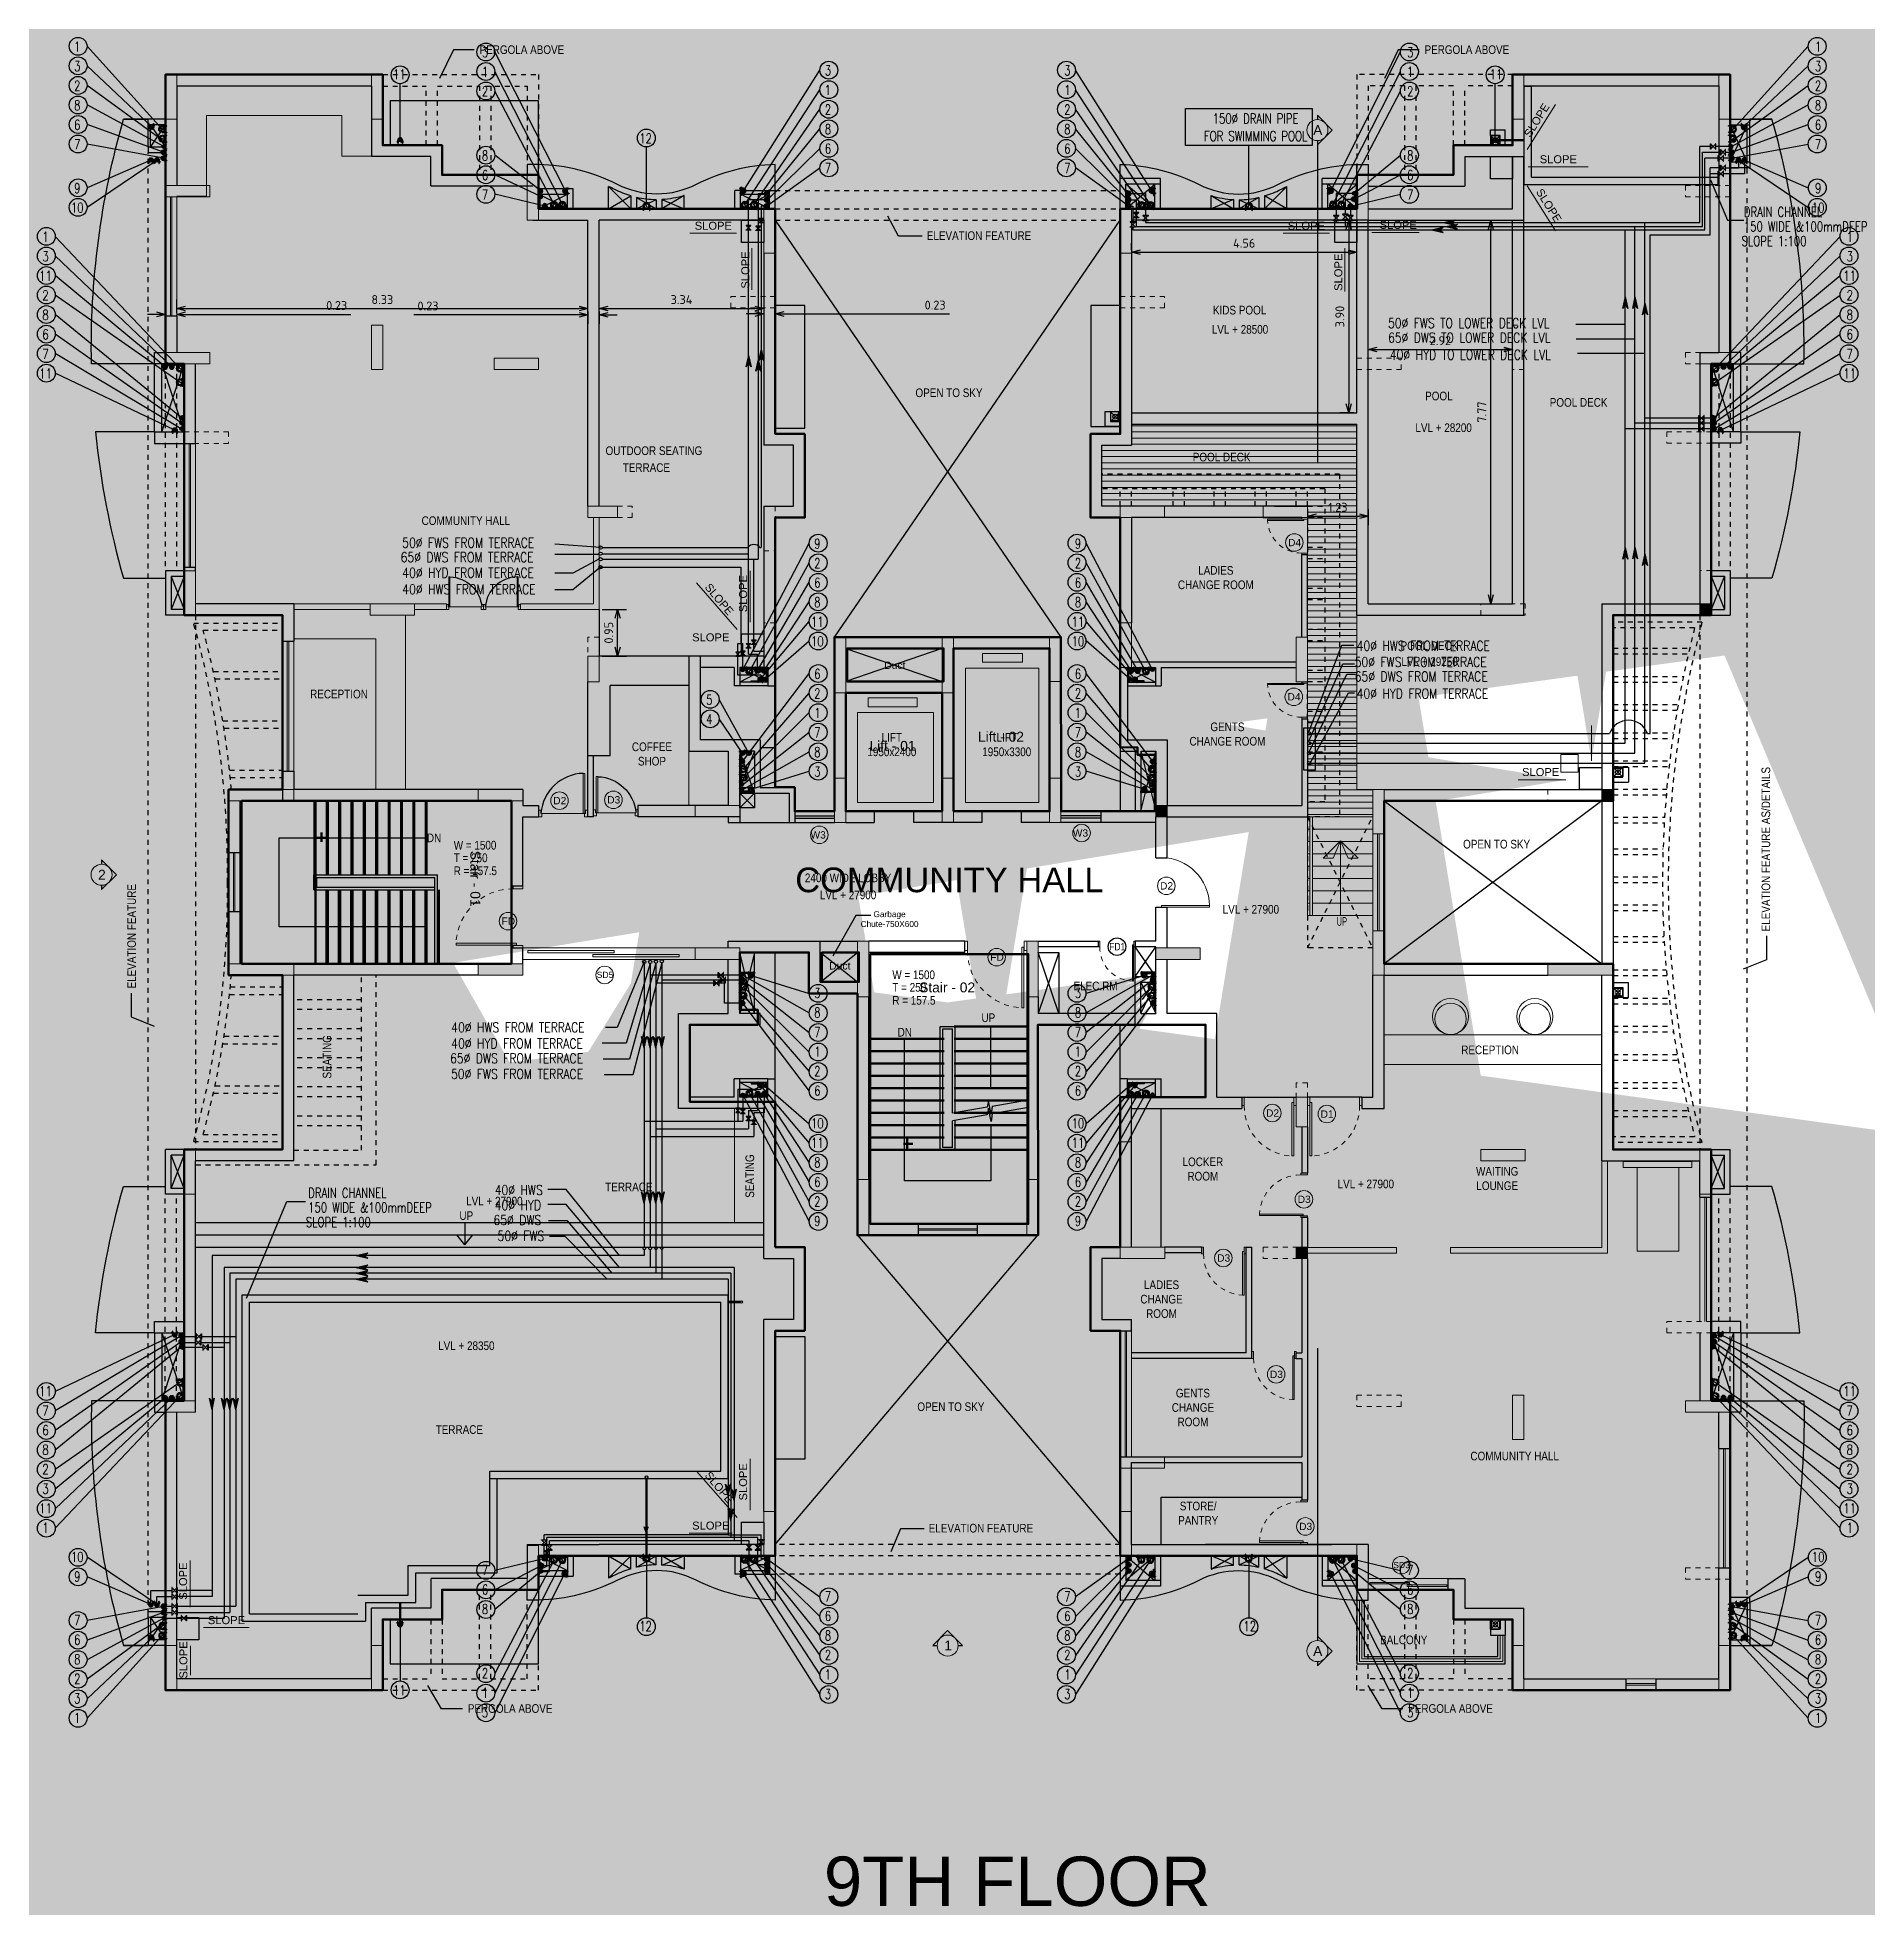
# Model space of a CAD drawing. Header units: inches. Extents: x 0 to 429, y 0 to 185.
# Drawn here: x 279.67 to 316.73, y 95.59 to 133.46 of the extents above; entities that cross this region are included whole.
import ezdxf
from ezdxf.enums import TextEntityAlignment as Align

# ---------------------------------------------------------------- set-up
doc = ezdxf.new("R2010")
doc.units = ezdxf.units.IN
doc.header["$MEASUREMENT"] = 0
doc.linetypes.add('Xr-4BHK-A-B-Tenth Floor-Sub$0$HIDDEN', pattern=[0.375, 0.25, -0.125])
doc.layers.get('DEFPOINTS').update_dxf_attribs({"lineweight": 18})
for name, color, linetype, lineweight in [('FLOOR09', 7, 'Continuous', 50), ('XR-4BHK-A-B-TENTH SUB$0$A-WALL', 7, 'Continuous', 35), ('XR-4BHK-A-B-TENTH SUB$0$COL', 1, 'Continuous', 0), ('XR-4BHK-A-B-TENTH SUB$0$COL BELOW', 3, 'Xr-4BHK-A-B-Tenth Floor-Sub$0$HIDDEN', 0), ('XR-4BHK-A-B-TENTH SUB$0$COL HATCH', 9, 'Continuous', 0), ('XR-4BHK-A-B-TENTH SUB$0$CUTOUT', 6, 'Continuous', 30), ('XR-4BHK-A-B-TENTH SUB$0$DIMENTION', 38, 'Continuous', 25), ('XR-4BHK-A-B-TENTH SUB$0$DOOR', 34, 'Continuous', 20), ('XR-4BHK-A-B-TENTH SUB$0$DOORS N WINS', 34, 'Continuous', 9), ('XR-4BHK-A-B-TENTH SUB$0$FURN', 15, 'Continuous', 18), ('XR-4BHK-A-B-TENTH SUB$0$FURNITURE', 15, 'Continuous', 18), ('XR-4BHK-A-B-TENTH SUB$0$HATCH', 8, 'Continuous', 9), ('XR-4BHK-A-B-TENTH SUB$0$PERGOLA ABOVE', 6, 'Xr-4BHK-A-B-Tenth Floor-Sub$0$HIDDEN', 30), ('XR-4BHK-A-B-TENTH SUB$0$PIPE', 30, 'Continuous', 30), ('XR-4BHK-A-B-TENTH SUB$0$RALING', 11, 'Continuous', 20), ('XR-4BHK-A-B-TENTH SUB$0$RRL', 11, 'Continuous', 20), ('XR-4BHK-A-B-TENTH SUB$0$STEPS', 253, 'Continuous', 9), ('XR-4BHK-A-B-TENTH SUB$0$WALL', 7, 'Continuous', 30), ('XR-4BHK-A-B-TENTH SUB$0$WIN', 4, 'Continuous', 9), ('XR-4BHK-A-B-TENTH SUB$0$WINDOW', 4, 'Continuous', 15), ('XR-4BHK-A-B-TENTHSUB$0$A-FURN', 26, 'Continuous', 13)]:
    doc.layers.add(name, color=color, linetype=linetype, lineweight=lineweight)
for name, color, linetype in [('XR-4BHK-A-B-TENTH SUB$0$A-_SLABSTEP_E-', 8, 'Continuous'), ('XR-4BHK-A-B-TENTH SUB$0$BALCONY', 6, 'Continuous'), ('XR-4BHK-A-B-TENTH SUB$0$ELE', 4, 'Continuous'), ('XR-4BHK-A-B-TENTH SUB$0$LINE ABOVE', 20, 'Xr-4BHK-A-B-Tenth Floor-Sub$0$HIDDEN')]:
    doc.layers.add(name, color=color, linetype=linetype)
doc.layers.add('XR-4BHK-A-B-TENTH SUB$0$HATCH1', color=7, linetype='Continuous', lineweight=15, true_color=0x874d22)
doc.styles.add('Sanvi Common', font='isocpeur.ttf')
doc.styles.get("Standard").update_dxf_attribs({"font": 'arial.ttf'})
doc.styles.add('Xr-4BHK-A-B-Ground-Sub$0$DIM', font='arial.ttf')
doc.styles.add('Xr-4BHK-A-B-Tenth Floor-Sub$0$$0$DIM', font='arial.ttf', dxfattribs={"height": 4})
doc.styles.add('Xr-4BHK-A-B-Tenth Floor-Sub$0$$1$Standard', font='arial.ttf')
doc.styles.add('Xr-4BHK-A-B-Tenth Floor-Sub$0$A-DIM', font='arial.ttf')
doc.styles.add('Xr-4BHK-A-B-Tenth Floor-Sub$0$AUDIT_D_080506184754-0', font='romans.shx')
doc.styles.add('Xr-4BHK-A-B-Tenth Floor-Sub$0$DIM', font='arial.ttf')
doc.styles.add('Xr-4BHK-A-B-Tenth Floor-Sub$0$ROMANS', font='romans.shx')
doc.styles.add('Xr-4BHK-A-B-Tenth Floor-Sub$0$Standard', font='ARIALN.TTF')
doc.dimstyles.new('Sanvi Common', dxfattribs={"dimtxt": 0.18, "dimasz": 0.18, "dimexe": 0.18, "dimexo": 0.0625, "dimgap": 0.09, "dimtad": 1, "dimzin": 0, "dimdsep": 46, "dimtxsty": 'Sanvi Common', "dimblk": 'OPEN30', "dimcen": 0.09, "dimclrd": 68, "dimclre": 68, "dimclrt": 40, "dimadec": 0, "dimazin": 0, "dimtfac": 1, "dimtofl": 0, "dimtmove": 0, "dimatfit": 3, "dimldrblk": 'OPEN30', "dimfxl": 1, "dimtolj": 1, "dimtzin": 0, "dimarcsym": 0})
doc.dimstyles.new('Xr-4BHK-A-B-Tenth Floor-Sub$0$125', dxfattribs={"dimtxt": 150, "dimasz": 75, "dimexe": 50, "dimexo": 50, "dimgap": 60, "dimtad": 1, "dimdec": 0, "dimrnd": 5, "dimdsep": 46, "dimtxsty": 'Xr-4BHK-A-B-Tenth Floor-Sub$0$Standard', "dimblk": 'Xr-4BHK-A-B-Tenth Floor-Sub$0$_ArchTick', "dimcen": 50, "dimdle": 50, "dimclrd": 256, "dimclre": 256, "dimclrt": 3, "dimaunit": 1, "dimadec": 4, "dimazin": 0, "dimtfac": 1, "dimtdec": 0, "dimtmove": 2, "dimatfit": 0, "dimfxl": 1, "dimarcsym": 0})
doc.dimstyles.new('Xr-4BHK-A-B-Tenth Floor-Sub$0$A-DIM-100', dxfattribs={"dimscale": 2, "dimtxt": 150, "dimasz": 50, "dimexe": 30, "dimexo": 25, "dimgap": 25, "dimtad": 1, "dimdec": 0, "dimzin": 0, "dimdsep": 46, "dimtxsty": 'Xr-4BHK-A-B-Tenth Floor-Sub$0$A-DIM', "dimblk1": 'Xr-4BHK-A-B-Tenth Floor-Sub$0$_ArchTick', "dimblk2": 'Xr-4BHK-A-B-Tenth Floor-Sub$0$_ArchTick', "dimsah": 1, "dimcen": 0.09, "dimdle": 30, "dimclrd": 256, "dimclre": 256, "dimclrt": 5, "dimadec": 0, "dimazin": 0, "dimtfac": 1, "dimtdec": 0, "dimtmove": 2, "dimatfit": 3, "dimfxl": 0.18, "dimtolj": 1, "dimtzin": 0, "dimlwd": 9, "dimlwe": 9, "dimarcsym": 0})
doc.dimstyles.new('Xr-4BHK-A-B-Tenth Floor-Sub$0$DIM 75', dxfattribs={"dimtxt": 75, "dimasz": 75, "dimexe": 0.18, "dimexo": 0.0625, "dimgap": 0.09, "dimtad": 0, "dimtih": 1, "dimtoh": 1, "dimdec": 0, "dimzin": 0, "dimdsep": 46, "dimtxsty": 'Xr-4BHK-A-B-Tenth Floor-Sub$0$Standard', "dimcen": 0.09, "dimclrd": 256, "dimclre": 256, "dimclrt": 256, "dimadec": 0, "dimazin": 0, "dimtfac": 1, "dimtdec": 0, "dimtofl": 0, "dimtmove": 0, "dimatfit": 3, "dimfxl": 1, "dimtolj": 1, "dimtzin": 0, "dimarcsym": 0})

msp = doc.modelspace()

# ---------------------------------------------------------------- texts
at = {"style": 'Xr-4BHK-A-B-Tenth Floor-Sub$0$AUDIT_D_080506184754-0', "width": 0.75}
for s, p in [('1', (280.473, 133.171)), ('1', (315.742, 133.171)), ('3', (280.473, 132.775)), ('3', (288.735, 133.057)), ('3', (307.48, 133.057)), ('3', (315.742, 132.775)), ('2', (280.473, 132.379)), ('11', (286.997, 132.61)), ('1', (288.735, 132.661)), ('3', (295.682, 132.688)), ('3', (300.533, 132.688)), ('1', (307.48, 132.661)), ('11', (309.218, 132.61)), ('2', (315.742, 132.379)), ('8', (280.473, 131.983)), ('2', (288.735, 132.265)), ('1', (295.682, 132.292)), ('1', (300.533, 132.292)), ('2', (307.48, 132.265)), ('8', (315.742, 131.983)), ('2', (295.682, 131.896)), ('2', (300.533, 131.896)), ('6', (280.473, 131.587)), ('12', (291.987, 131.313)), ('8', (295.682, 131.5)), ('8', (300.533, 131.5)), ('6', (315.742, 131.587)), ('7', (280.473, 131.191)), ('8', (288.735, 130.964)), ('6', (295.682, 131.104)), ('6', (300.533, 131.104)), ('8', (307.48, 130.964)), ('7', (315.742, 131.191)), ('6', (288.735, 130.568)), ('7', (295.682, 130.708)), ('7', (300.533, 130.708)), ('6', (307.48, 130.568)), ('9', (280.473, 130.304)), ('7', (288.735, 130.172)), ('7', (307.48, 130.172)), ('9', (315.744, 130.304)), ('10', (280.473, 129.908)), ('DRAIN CHANNEL  ', (315.137, 129.823)), ('10', (315.744, 129.908)), ('150 WIDE &100mmDEEP', (315.492, 129.527)), ('1', (279.83, 129.32)), ('SLOPE 1:100', (314.851, 129.231)), ('1', (316.385, 129.32)), ('3', (279.83, 128.924)), ('3', (316.385, 128.924)), ('11', (279.83, 128.528)), ('11', (316.385, 128.528)), ('2', (279.83, 128.132)), ('2', (316.385, 128.132)), ('8', (279.83, 127.736)), ('8', (316.385, 127.736)), ('6', (279.83, 127.34)), ('6', (316.385, 127.34)), ('7', (279.83, 126.944)), ('7', (316.385, 126.944)), ('11', (279.83, 126.548)), ('11', (316.385, 126.548)), ('9', (295.468, 123.102)), ('9', (300.747, 123.102)), ('2', (295.468, 122.706)), ('2', (300.747, 122.706)), ('6', (295.468, 122.31)), ('6', (300.747, 122.31)), ('8', (295.468, 121.914)), ('8', (300.747, 121.914)), ('11', (295.468, 121.518)), ('11', (300.747, 121.518)), ('10', (295.468, 121.122)), ('10', (300.747, 121.122)), ('6', (295.468, 120.462)), ('6', (300.747, 120.462)), ('5', (293.279, 119.94)), ('2', (295.468, 120.066)), ('2', (300.747, 120.066)), ('4', (293.279, 119.544)), ('1', (295.468, 119.67)), ('1', (300.747, 119.67)), ('7', (295.468, 119.274)), ('7', (300.747, 119.274)), ('8', (295.468, 118.878)), ('8', (300.747, 118.878)), ('3', (295.468, 118.482)), ('3', (300.747, 118.482)), ('3', (295.468, 113.997)), ('3', (300.747, 113.997)), ('8', (295.468, 113.601)), ('8', (300.747, 113.601)), ('7', (295.468, 113.205)), ('7', (300.747, 113.205)), ('1', (295.468, 112.809)), ('1', (300.747, 112.809)), ('2', (295.468, 112.413)), ('2', (300.747, 112.413)), ('6', (295.468, 112.017)), ('6', (300.747, 112.017)), ('10', (295.468, 111.356)), ('10', (300.747, 111.356)), ('11', (295.468, 110.96)), ('11', (300.747, 110.96)), ('8', (295.468, 110.564)), ('8', (300.747, 110.564)), ('6', (295.468, 110.168)), ('6', (300.747, 110.168)), ('DRAIN CHANNEL  ', (286.049, 109.947)), ('150 WIDE &100mmDEEP', (286.404, 109.651)), ('2', (295.468, 109.772)), ('2', (300.747, 109.772)), ('SLOPE 1:100', (285.763, 109.355)), ('9', (295.468, 109.377)), ('9', (300.747, 109.377)), ('11', (279.83, 105.931)), ('11', (316.385, 105.931)), ('7', (279.83, 105.535)), ('7', (316.385, 105.535)), ('6', (279.83, 105.139)), ('6', (316.385, 105.139)), ('8', (279.83, 104.743)), ('8', (316.385, 104.743)), ('2', (279.83, 104.347)), ('2', (316.385, 104.347)), ('3', (279.83, 103.951)), ('3', (316.385, 103.951)), ('11', (279.83, 103.555)), ('11', (316.385, 103.555)), ('1', (279.83, 103.159)), ('1', (316.385, 103.159)), ('10', (280.473, 102.57)), ('10', (315.744, 102.57)), ('9', (280.473, 102.174)), ('7', (288.735, 102.306)), ('7', (307.48, 102.306)), ('9', (315.744, 102.174)), ('6', (288.735, 101.91)), ('7', (295.682, 101.771)), ('7', (300.533, 101.771)), ('6', (307.48, 101.91)), ('8', (288.735, 101.515)), ('6', (295.682, 101.375)), ('6', (300.533, 101.375)), ('8', (307.48, 101.515)), ('7', (280.473, 101.288)), ('12', (291.987, 101.166)), ('8', (295.682, 100.979)), ('8', (300.533, 100.979)), ('12', (304.228, 101.166)), ('7', (315.742, 101.288)), ('6', (280.473, 100.892)), ('2', (295.682, 100.583)), ('2', (300.533, 100.583)), ('6', (315.742, 100.892)), ('8', (280.473, 100.496)), ('2', (288.735, 100.214)), ('1', (295.682, 100.187)), ('1', (300.533, 100.187)), ('2', (307.48, 100.214)), ('8', (315.742, 100.496)), ('2', (280.473, 100.1)), ('11', (286.997, 99.869)), ('1', (288.735, 99.818)), ('3', (295.682, 99.791)), ('3', (300.533, 99.791)), ('1', (307.48, 99.818)), ('2', (315.742, 100.1)), ('3', (280.473, 99.704)), ('3', (288.735, 99.422)), ('3', (307.48, 99.422)), ('3', (315.742, 99.704)), ('1', (280.473, 99.308)), ('1', (315.742, 99.308))]:
    msp.add_text(s, height=0.2, dxfattribs=at).set_placement(p, align=Align.CENTER)
for s, p in [('150%%C DRAIN PIPE ', (305.321, 131.714)), (' FOR SWIMMING POOL', (305.396, 131.359))]:
    msp.add_text(s, height=0.2, dxfattribs=at).set_placement(p, align=Align.RIGHT)
at = {"style": 'Xr-4BHK-A-B-Tenth Floor-Sub$0$DIM'}
for rotation, p in [(58, (309.911, 131.417)), (302, (310.02, 130.331)), (90, (294.089, 128.369)), (90, (306.104, 128.323)), (310, (293.175, 122.313)), (90, (294.044, 121.812)), (90, (294.044, 103.815)), (310, (293.175, 104.316)), (90, (282.698, 101.804)), (90, (282.704, 100.206))]:
    msp.add_text('SLOPE', height=0.162, rotation=rotation, dxfattribs=at).set_placement(p)
for s, height, style, p in [('SLOPE', 0.162, 'Xr-4BHK-A-B-Tenth Floor-Sub$0$DIM', (310.103, 130.909)), ('SLOPE', 0.162, 'Xr-4BHK-A-B-Tenth Floor-Sub$0$DIM', (292.983, 129.562)), ('SLOPE', 0.162, 'Xr-4BHK-A-B-Tenth Floor-Sub$0$DIM', (304.998, 129.562)), ('SLOPE', 0.162, 'Xr-4BHK-A-B-Tenth Floor-Sub$0$DIM', (306.859, 129.58)), ('COMMUNITY HALL', 0.175, 'Xr-4BHK-A-B-Tenth Floor-Sub$0$Standard', (287.45, 123.58)), ('SLOPE', 0.162, 'Xr-4BHK-A-B-Tenth Floor-Sub$0$DIM', (292.931, 121.222)), ('SLOPE', 0.162, 'Xr-4BHK-A-B-Tenth Floor-Sub$0$DIM', (309.745, 118.493)), ('DN', 0.175, 'Xr-4BHK-A-B-Tenth Floor-Sub$0$Standard', (287.557, 117.153)), ('W = 1500', 0.175, 'Xr-4BHK-A-B-Tenth Floor-Sub$0$Standard', (288.101, 117.004)), ('T = 250', 0.175, 'Xr-4BHK-A-B-Tenth Floor-Sub$0$Standard', (288.101, 116.749)), ('R = 157.5', 0.175, 'Xr-4BHK-A-B-Tenth Floor-Sub$0$Standard', (288.101, 116.486)), ('W = 1500', 0.175, 'Xr-4BHK-A-B-Tenth Floor-Sub$0$Standard', (296.987, 114.378)), ('T = 250', 0.175, 'Xr-4BHK-A-B-Tenth Floor-Sub$0$Standard', (296.987, 114.124)), ('R = 157.5', 0.175, 'Xr-4BHK-A-B-Tenth Floor-Sub$0$Standard', (296.987, 113.861)), ('UP', 0.175, 'Xr-4BHK-A-B-Tenth Floor-Sub$0$Standard', (298.793, 113.508)), ('DN', 0.175, 'Xr-4BHK-A-B-Tenth Floor-Sub$0$Standard', (297.095, 113.215)), ('SLOPE', 0.162, 'Xr-4BHK-A-B-Tenth Floor-Sub$0$DIM', (292.931, 103.225)), ('SLOPE', 0.162, 'Xr-4BHK-A-B-Tenth Floor-Sub$0$DIM', (283.119, 101.309))]:
    msp.add_text(s, height=height, dxfattribs=dict(style=style)).set_placement(p)
for s, height, style, width, p in [('50%%C FWS TO LOWER DECK LVL', 0.2, 'Xr-4BHK-A-B-Tenth Floor-Sub$0$ROMANS', 0.8, (307.029, 127.57)), ('65%%C DWS TO LOWER DECK LVL', 0.2, 'Xr-4BHK-A-B-Tenth Floor-Sub$0$ROMANS', 0.8, (307.029, 127.276)), ('40%%C HYD TO LOWER DECK LVL', 0.2, 'Xr-4BHK-A-B-Tenth Floor-Sub$0$ROMANS', 0.8, (307.067, 126.929)), ('50%%C FWS FROM TERRACE ', 0.2, 'Xr-4BHK-A-B-Tenth Floor-Sub$0$ROMANS', 0.8, (287.057, 123.12)), ('65%%C DWS FROM TERRACE ', 0.2, 'Xr-4BHK-A-B-Tenth Floor-Sub$0$ROMANS', 0.8, (287.025, 122.827)), ('40%%C HYD FROM TERRACE ', 0.2, 'Xr-4BHK-A-B-Tenth Floor-Sub$0$ROMANS', 0.8, (287.058, 122.512)), ('40%%C HWS FROM TERRACE ', 0.2, 'Xr-4BHK-A-B-Tenth Floor-Sub$0$ROMANS', 0.8, (287.058, 122.177)), ('40%%C HWS FROM TERRACE ', 0.2, 'Xr-4BHK-A-B-Tenth Floor-Sub$0$ROMANS', 0.8, (306.394, 121.031)), ('50%%C FWS FROM TERRACE ', 0.2, 'Xr-4BHK-A-B-Tenth Floor-Sub$0$ROMANS', 0.8, (306.355, 120.704)), ('65%%C DWS FROM TERRACE ', 0.2, 'Xr-4BHK-A-B-Tenth Floor-Sub$0$ROMANS', 0.8, (306.356, 120.41)), ('40%%C HYD FROM TERRACE ', 0.2, 'Xr-4BHK-A-B-Tenth Floor-Sub$0$ROMANS', 0.8, (306.394, 120.063)), ('UP', 0.175, 'Xr-4BHK-A-B-Tenth Floor-Sub$0$Standard', 0.75, (305.99, 115.459)), ('40%%C HWS FROM TERRACE ', 0.2, 'Xr-4BHK-A-B-Tenth Floor-Sub$0$ROMANS', 0.8, (288.05, 113.3)), ('65%%C DWS FROM TERRACE ', 0.2, 'Xr-4BHK-A-B-Tenth Floor-Sub$0$ROMANS', 0.8, (288.027, 112.674)), ('40%%C HYD FROM TERRACE ', 0.2, 'Xr-4BHK-A-B-Tenth Floor-Sub$0$ROMANS', 0.8, (288.05, 112.974)), ('50%%C FWS FROM TERRACE ', 0.2, 'Xr-4BHK-A-B-Tenth Floor-Sub$0$ROMANS', 0.8, (288.047, 112.357)), ('40%%C HWS', 0.2, 'Xr-4BHK-A-B-Tenth Floor-Sub$0$ROMANS', 0.8, (288.931, 110.006)), ('40%%C HYD  ', 0.2, 'Xr-4BHK-A-B-Tenth Floor-Sub$0$ROMANS', 0.8, (288.931, 109.698)), ('65%%C DWS  ', 0.2, 'Xr-4BHK-A-B-Tenth Floor-Sub$0$ROMANS', 0.8, (288.907, 109.398)), ('50%%C FWS ', 0.2, 'Xr-4BHK-A-B-Tenth Floor-Sub$0$ROMANS', 0.8, (288.989, 109.076))]:
    msp.add_text(s, height=height, dxfattribs=dict(style=style, width=width)).set_placement(p)
at = {"color": 50}
msp.add_text('9TH FLOOR', height=1, dxfattribs=at).set_placement((295.6, 95.6))
for s, insert, char_height, width, attachment_point, style in [('PERGOLA ABOVE', (289.482, 133.12), 0.175, 4.8689, 8, 'Xr-4BHK-A-B-Tenth Floor-Sub$0$Standard'), ('PERGOLA ABOVE', (308.627, 133.12), 0.175, 4.8689, 8, 'Xr-4BHK-A-B-Tenth Floor-Sub$0$Standard'), ('ELEVATION FEATURE', (297.685, 129.53), 0.175, 4.45674, 1, 'Xr-4BHK-A-B-Tenth Floor-Sub$0$Standard'), (' KIDS POOL', (303.995, 127.843), 0.175, 2.45632, 8, 'Xr-4BHK-A-B-Tenth Floor-Sub$0$Standard'), ('LVL + 28500', (304.031, 127.453), 0.175, 2.45632, 8, 'Xr-4BHK-A-B-Tenth Floor-Sub$0$Standard'), ('OPEN TO SKY', (298.135, 126.169), 0.175, 1.56231, 8, 'Xr-4BHK-A-B-Tenth Floor-Sub$0$Standard'), (' POOL', (308.032, 126.103), 0.175, 2.45632, 8, 'Xr-4BHK-A-B-Tenth Floor-Sub$0$Standard'), (' POOL DECK', (310.863, 125.973), 0.175, 1.28543, 8, 'Xr-4BHK-A-B-Tenth Floor-Sub$0$Standard'), ('LVL + 28200', (308.156, 125.461), 0.175, 2.45632, 8, 'Xr-4BHK-A-B-Tenth Floor-Sub$0$Standard'), ('OUTDOOR SEATING', (292.157, 124.995), 0.175, 2.45632, 8, 'Xr-4BHK-A-B-Tenth Floor-Sub$0$Standard'), (' POOL DECK', (303.63, 124.866), 0.175, 1.28543, 8, 'Xr-4BHK-A-B-Tenth Floor-Sub$0$Standard'), ('TERRACE  ', (292.004, 124.652), 0.175, 1.3838, 8, 'Xr-4BHK-A-B-Tenth Floor-Sub$0$Standard'), ('LADIES CHANGE ROOM', (303.541, 122.278), 0.175, 1.56231, 8, 'Xr-4BHK-A-B-Tenth Floor-Sub$0$Standard'), (' POOL DECK', (307.841, 121.044), 0.175, 1.28543, 8, 'Xr-4BHK-A-B-Tenth Floor-Sub$0$Standard'), ('LVL + 29250', (307.872, 120.721), 0.175, 2.45632, 8, 'Xr-4BHK-A-B-Tenth Floor-Sub$0$Standard'), ('RECEPTION', (285.776, 120.064), 0.175, 1.12998, 8, 'Xr-4BHK-A-B-Tenth Floor-Sub$0$Standard'), ('LIFT\\P1950x2400', (296.977, 118.894), 0.175, 1.66218, 8, 'Xr-4BHK-A-B-Tenth Floor-Sub$0$Standard'), ('LIFT\\P1950x3300', (299.305, 118.894), 0.175, 1.66218, 8, 'Xr-4BHK-A-B-Tenth Floor-Sub$0$Standard'), ('GENTS\\PCHANGE ROOM', (303.776, 119.108), 0.175, 2.45632, 8, 'Xr-4BHK-A-B-Tenth Floor-Sub$0$Standard'), ('COFFEE\\PSHOP', (292.117, 118.704), 0.175, 1.12998, 8, 'Xr-4BHK-A-B-Tenth Floor-Sub$0$Standard'), ('OPEN TO SKY', (309.23, 117.023), 0.175, 1.56231, 8, 'Xr-4BHK-A-B-Tenth Floor-Sub$0$Standard'), ('2400 WIDE LOBBY', (296.09, 116.34), 0.175, 2.45632, 8, 'Xr-4BHK-A-B-Tenth Floor-Sub$0$Standard'), ('LVL + 27900', (296.09, 115.994), 0.175, 2.45632, 8, 'Xr-4BHK-A-B-Tenth Floor-Sub$0$Standard'), ('\\pi0.2178;Garbage \\P\\pi-0.04295;Chute-750X600', (296.387, 115.754), 0.12, 1.0721, 1, 'Xr-4BHK-A-B-Tenth Floor-Sub$0$DIM'), ('LVL + 27900', (304.251, 115.702), 0.175, 2.45632, 8, 'Xr-4BHK-A-B-Tenth Floor-Sub$0$Standard'), ('ELEC.RM', (301.104, 114.151), 0.175, 2.45632, 8, 'Xr-4BHK-A-B-Tenth Floor-Sub$0$Standard'), ('RECEPTION', (309.098, 112.855), 0.175, 1.3838, 8, 'Xr-4BHK-A-B-Tenth Floor-Sub$0$Standard'), ('LOCKER ROOM', (303.278, 110.295), 0.175, 1.3838, 8, 'Xr-4BHK-A-B-Tenth Floor-Sub$0$Standard'), ('TERRACE  ', (291.649, 110.078), 0.175, 1.3838, 8, 'Xr-4BHK-A-B-Tenth Floor-Sub$0$Standard'), ('LVL + 27900', (306.58, 110.138), 0.175, 2.45632, 8, 'Xr-4BHK-A-B-Tenth Floor-Sub$0$Standard'), ('WAITING LOUNGE', (309.242, 110.102), 0.175, 1.3838, 8, 'Xr-4BHK-A-B-Tenth Floor-Sub$0$Standard'), ('LVL + 27900', (288.924, 109.791), 0.175, 2.45632, 8, 'Xr-4BHK-A-B-Tenth Floor-Sub$0$Standard'), ('UP', (288.355, 109.497), 0.175, 2.45632, 8, 'Xr-4BHK-A-B-Tenth Floor-Sub$0$Standard'), ('LADIES CHANGE ROOM', (302.441, 107.512), 0.175, 1.3838, 8, 'Xr-4BHK-A-B-Tenth Floor-Sub$0$Standard'), ('LVL + 28350', (288.356, 106.86), 0.175, 2.45632, 8, 'Xr-4BHK-A-B-Tenth Floor-Sub$0$Standard'), ('GENTS\\PCHANGE ROOM', (303.077, 105.317), 0.175, 1.3838, 8, 'Xr-4BHK-A-B-Tenth Floor-Sub$0$Standard'), ('OPEN TO SKY', (298.173, 105.625), 0.175, 1.56231, 8, 'Xr-4BHK-A-B-Tenth Floor-Sub$0$Standard'), ('TERRACE', (288.214, 105.162), 0.175, 1.43846, 8, 'Xr-4BHK-A-B-Tenth Floor-Sub$0$Standard'), ('COMMUNITY HALL', (309.596, 104.625), 0.175, 4.14753, 8, 'Xr-4BHK-A-B-Tenth Floor-Sub$0$Standard'), ('STORE/ PANTRY', (303.184, 103.323), 0.175, 1.3838, 8, 'Xr-4BHK-A-B-Tenth Floor-Sub$0$Standard'), ('ELEVATION FEATURE ', (297.724, 103.341), 0.175, 4.45674, 1, 'Xr-4BHK-A-B-Tenth Floor-Sub$0$Standard'), ('BALCONY  ', (307.348, 100.9), 0.175, 1.3838, 8, 'Xr-4BHK-A-B-Tenth Floor-Sub$0$Standard'), ('PERGOLA ABOVE', (289.244, 99.51), 0.175, 4.8689, 8, 'Xr-4BHK-A-B-Tenth Floor-Sub$0$Standard'), ('PERGOLA ABOVE', (308.297, 99.51), 0.175, 4.8689, 8, 'Xr-4BHK-A-B-Tenth Floor-Sub$0$Standard')]:
    msp.add_mtext(s, dxfattribs=dict(insert=insert, char_height=char_height, width=width, attachment_point=attachment_point, style=style))
at = {"char_height": 0.175, "rotation": 90, "style": 'Xr-4BHK-A-B-Tenth Floor-Sub$0$Standard'}
for s, insert, width, attachment_point in [('ELEVATION FEATURE AS/DETAILS', (314.597, 115.346), 4.45674, 1), ('ELEVATION FEATURE ', (281.664, 114.189), 4.45674, 7), ('SEATING ', (285.624, 112.804), 1.43846, 8), ('SEATING ', (294.189, 110.388), 1.43846, 8)]:
    msp.add_mtext(s, dxfattribs=dict(at, insert=insert, width=width, attachment_point=attachment_point))
at = {"insert": (301.544, 115.036), "char_height": 0.15, "attachment_point": 5, "style": 'Xr-4BHK-A-B-Tenth Floor-Sub$0$Standard'}
msp.add_mtext('FD1', dxfattribs=at)
at = {"layer": 'FLOOR09', "color": 3, "style": 'Xr-4BHK-A-B-Ground-Sub$0$DIM'}
for p in [(297.038, 120.738), (295.923, 114.648)]:
    msp.add_text('Duct', height=0.15, dxfattribs=at).set_placement(p, align=Align.MIDDLE_CENTER)
at = {"layer": 'FLOOR09', "color": 22, "style": 'Xr-4BHK-A-B-Ground-Sub$0$DIM'}
for s, p in [('Lift - 02', (299.188, 119.29)), ('Lift - 01', (296.991, 119.104))]:
    msp.add_text(s, height=0.2, dxfattribs=at).set_placement(p, align=Align.MIDDLE_CENTER)
at = {"layer": 'FLOOR09', "color": 115, "style": 'Xr-4BHK-A-B-Ground-Sub$0$DIM'}
msp.add_text('Stair - 01', height=0.2, rotation=270, dxfattribs=at).set_placement((288.538, 116.414), align=Align.MIDDLE_CENTER)
at = {"layer": 'FLOOR09', "color": 181}
msp.add_text('COMMUNITY HALL', height=0.5, dxfattribs=at).set_placement((298.143, 116.389), align=Align.MIDDLE_CENTER)
at = {"layer": 'FLOOR09', "color": 115, "style": 'Xr-4BHK-A-B-Ground-Sub$0$DIM'}
msp.add_text('Stair - 02', height=0.2, dxfattribs=at).set_placement((298.097, 114.21), align=Align.MIDDLE_CENTER)

# ---------------------------------------------------------------- blocks, each defined once
blk = doc.blocks.new('Xr-4BHK-A-B-Tenth Floor-Sub$0$d-750')
at = {"layer": 'XR-4BHK-A-B-TENTH SUB$0$DOOR'}
for p, q in [((0, 719), (0, 750)), ((0, 750), (115, 750)), ((115, 719), (0, 719)), ((115, 750), (115, 719)), ((0, 0), (0, 31)), ((0, 31), (115, 31)), ((115, 31), (115, 0)), ((115, 0), (0, 0))]:
    blk.add_line(p, q, dxfattribs=at)
blk.add_lwpolyline([(74, 34), (811, 34), (811, 59), (74, 59)], close=True, dxfattribs=at)
at = {"layer": 'XR-4BHK-A-B-TENTH SUB$0$DOOR', "color": 8, "linetype": 'Xr-4BHK-A-B-Tenth Floor-Sub$0$HIDDEN', "extrusion": (0, 0, -1)}
blk.add_ellipse((125, 31), major_axis=(218, 652), ratio=0.99874, start_param=-0.33813, end_param=1.207251, dxfattribs=at)
blk = doc.blocks.new('Xr-4BHK-A-B-Tenth Floor-Sub$0$RWP')
at = {"layer": 'XR-4BHK-A-B-TENTH SUB$0$CUTOUT'}
for p, q in [((0, 200), (200, 0)), ((200, 200), (0, 0))]:
    blk.add_line(p, q, dxfattribs=at)
blk.add_lwpolyline([(0, 0), (200, 0), (200, 200), (0, 200)], close=True, dxfattribs=at)
at = {"layer": 'XR-4BHK-A-B-TENTH SUB$0$ELE'}
for p, q in [((0, 200), (0, 0)), ((25, 200), (25, 0))]:
    blk.add_line(p, q, dxfattribs=at)
at = {"layer": 'XR-4BHK-A-B-TENTH SUB$0$PIPE'}
blk.add_circle((100, 100), 50, dxfattribs=at)
at = {"layer": 'XR-4BHK-A-B-TENTH SUB$0$WALL'}
for p, q in [((0, 315), (300, 315)), ((0, 200), (0, 315)), ((0, 200), (185, 200)), ((185, 0), (185, 200)), ((300, 0), (300, 315))]:
    blk.add_line(p, q, dxfattribs=at)
blk = doc.blocks.new('Xr-4BHK-A-B-Tenth Floor-Sub$0$unit 4')
at = {"layer": 'XR-4BHK-A-B-TENTH SUB$0$COL HATCH'}
for points in [[(130342, 17232), (130342, 17462), (129442, 17462), (129442, 17232)], [(135071, 16852), (135071, 17462), (135301, 17462), (135301, 16852)], [(140161, 16852), (140161, 17082), (140391, 17082), (140391, 16852)], [(143927, 14862), (143927, 15092), (144157, 15092), (144157, 14862)], [(129442, 13057), (129442, 13287), (130342, 13287), (130342, 13057)], [(131472, 9902), (131472, 10132), (132391, 10132), (132391, 9902)], [(138186, 8001), (138186, 8902), (138416, 8902), (138416, 8001)], [(140841, 8902), (140841, 8672), (141337, 8672), (141337, 8672), (141452, 8672), (141452, 8672), (141741, 8672), (141741, 8902)], [(133062, 5107), (133062, 5337), (132161, 5337), (132161, 5107)]]:
    blk.add_hatch(color=256, dxfattribs=at).paths.add_polyline_path(points)
at = {"layer": 'XR-4BHK-A-B-TENTH SUB$0$HATCH'}
h = blk.add_hatch(dxfattribs=at)
h.set_pattern_fill('LINE', color=256, scale=1000, angle=90, style=0)
h.set_pattern_definition([(90, (108785.05, -212039.43), (-125, -3e-14), [])])
h.paths.add_polyline_path([(136524, 5337), (136524, 9902), (143927, 9902), (143927, 10222), (144477, 10222), (144477, 9002), (144477, 8902), (143682, 8902), (141449, 8902), (138186, 8902), (138187, 4737), (136951, 4737), (136951, 5337)])
for p, q in [((143152, 5527), (144366, 5527)), ((143152, 5412), (144366, 5412))]:
    blk.add_line(p, q)
at = {"layer": 'XR-4BHK-A-B-TENTH SUB$0$A-WALL'}
blk.add_line((140277, 14862), (140277, 14862), dxfattribs=at)
at = {"layer": 'XR-4BHK-A-B-TENTH SUB$0$BALCONY'}
blk.add_line((130345, 17862), (130345, 18311), dxfattribs=at)
at = {"layer": 'XR-4BHK-A-B-TENTH SUB$0$BALCONY', "ltscale": 1000}
blk.add_line((143152, 5107), (144366, 5107), dxfattribs=at)
at = {"layer": 'XR-4BHK-A-B-TENTH SUB$0$BALCONY'}
for points in [[(135301, 17682), (135301, 18959, 0.074265), (130345, 18311), (130345, 17862)], [(136681, 17682), (136681, 18877, -0.044618), (139641, 18311), (139641, 17462)]]:
    blk.add_lwpolyline(points, format="xyb", dxfattribs=at)
at = {"layer": 'XR-4BHK-A-B-TENTH SUB$0$BALCONY', "ltscale": 1000}
blk.add_lwpolyline([(134116, 5107), (134116, 4509), (136571, 4509), (136571, 5107)], dxfattribs=at)
at = {"layer": 'XR-4BHK-A-B-TENTH SUB$0$COL'}
for points in [[(130342, 17232), (130342, 17462), (129442, 17462), (129442, 17232)], [(135071, 16852), (135071, 17462), (135301, 17462), (135301, 16852)], [(140161, 16852), (140161, 17082), (140391, 17082), (140391, 16852)], [(143927, 14862), (143927, 15092), (144157, 15092), (144157, 14862)], [(129442, 13057), (129442, 13287), (130342, 13287), (130342, 13057)], [(131472, 9902), (131472, 10132), (132391, 10132), (132391, 9902)], [(138186, 8001), (138186, 8902), (138416, 8902), (138416, 8001)], [(140841, 8672), (140841, 8902), (141741, 8902), (141741, 8672)], [(133062, 5107), (133062, 5337), (132161, 5337), (132161, 5107)]]:
    blk.add_lwpolyline(points, close=True, dxfattribs=at)
at = {"layer": 'XR-4BHK-A-B-TENTH SUB$0$COL BELOW'}
for points in [[(131686, 17462), (131686, 16561), (131916, 16561), (131916, 17462)], [(135071, 17462), (135071, 16561), (135301, 16561), (135301, 17462)], [(136681, 17082), (136681, 16182), (136911, 16182), (136911, 17082)], [(140391, 16852), (140391, 17082), (139491, 17082), (139491, 16852)], [(144157, 13772), (144157, 15092), (143927, 15092), (143927, 13772)], [(134516, 13057), (134516, 13287), (135416, 13287), (135416, 13057)], [(140161, 12412), (140161, 13312), (140391, 13312), (140391, 12412)], [(135186, 10802), (135186, 9902), (135416, 9902), (135416, 10802)], [(138416, 8001), (138416, 8902), (138186, 8902), (138186, 8001)], [(133936, 6007), (133936, 5107), (134166, 5107), (134166, 6007)]]:
    blk.add_lwpolyline(points, close=True, dxfattribs=at)
at = {"layer": 'XR-4BHK-A-B-TENTH SUB$0$CUTOUT'}
for p, q in [((136471, 5107), (136271, 4907)), ((136471, 4907), (136271, 5107))]:
    blk.add_line(p, q, dxfattribs=at)
blk.add_lwpolyline([(136271, 5107), (136271, 4907), (136471, 4907), (136471, 5107)], close=True, dxfattribs=at)
at = {"layer": 'XR-4BHK-A-B-TENTH SUB$0$DOORS N WINS'}
blk.add_lwpolyline([(146477, 9573), (144966, 9573), (145320, 9926), (145320, 9726), (144966, 9573), (145320, 9219), (145320, 9419), (144966, 9573)], dxfattribs=at)
at = {"layer": 'XR-4BHK-A-B-TENTH SUB$0$ELE'}
for p, q in [((131210, 17862), (130460, 17862)), ((131210, 17811), (130460, 17812)), ((130460, 17812), (131210, 17461)), ((131210, 17811), (130460, 17462)), ((135301, 17682), (135071, 17682)), ((135071, 17682), (135071, 17462)), ((135301, 17462), (135301, 17682)), ((136681, 17682), (135301, 17682)), ((136681, 17532), (135301, 17084)), ((136681, 17532), (135301, 17532)), ((135301, 17084), (135301, 17462)), ((135306, 17532), (136681, 17082)), ((136681, 17682), (136911, 17682)), ((135071, 16852), (135071, 17232)), ((139606, 17082), (140276, 17347)), ((139606, 17347), (140276, 17082)), ((143927, 10452), (143927, 14862)), ((144157, 10452), (144157, 15092)), ((140391, 13287), (131101, 13287)), ((132391, 10132), (132391, 13287)), ((140391, 9902), (140391, 13287)), ((132161, 13057), (131101, 13057)), ((132161, 10132), (132161, 13057)), ((140161, 13057), (132391, 13057)), ((140161, 10132), (140161, 13057)), ((132161, 9314), (131662, 9902)), ((132161, 9902), (131662, 9314)), ((140161, 10132), (132391, 10132)), ((136294, 9902), (132391, 9902)), ((136294, 5337), (136294, 9902)), ((136524, 5337), (136524, 9902)), ((140391, 9902), (136524, 9902)), ((132161, 9314), (131662, 9314)), ((132161, 9199), (131662, 9199)), ((132161, 8484), (131707, 8484)), ((132161, 8029), (131707, 8484)), ((132161, 8484), (131900, 8029)), ((131900, 8029), (132161, 8029)), ((131930, 7914), (132161, 7914)), ((131930, 7914), (132161, 7518)), ((131976, 7518), (132161, 7914)), ((131891, 6949), (132161, 7403)), ((131974, 7403), (132161, 7403)), ((131974, 7403), (132161, 6949)), ((131976, 7518), (132161, 7518)), ((132161, 6949), (131891, 6949)), ((132161, 5924), (131662, 5924)), ((132161, 5222), (131662, 5809)), ((132161, 5809), (131662, 5222)), ((132161, 5809), (131662, 5809)), ((141451, 5257), (141752, 5822)), ((141751, 5257), (141452, 5822)), ((141751, 5257), (141752, 5822)), ((141826, 5256), (141826, 5822)), ((143152, 5527), (144362, 5827)), ((144366, 5527), (143152, 5827)), ((136471, 5107), (136271, 5107)), ((136471, 5082), (136271, 5082))]:
    blk.add_line(p, q, dxfattribs=at)
for points in [[(136681, 17682), (136681, 17082)], [(136911, 17682), (136911, 17082)]]:
    blk.add_lwpolyline(points, dxfattribs=at)
for points in [[(131547, 5107), (131261, 5107, -0.111051), (131666, 6705, 0.244497), (131666, 8303, -0.111051), (131261, 9902, 74.791831)], [(131900, 8029, 0.047733), (131768, 8356, -0.009749), (131707, 8484)], [(131976, 7518, 0.054211), (131930, 7914)], [(131891, 6949, 0.06273), (131974, 7403, 0.06273)]]:
    blk.add_lwpolyline(points, format="xyb", dxfattribs=at)
at = {"layer": 'XR-4BHK-A-B-TENTH SUB$0$HATCH'}
blk.add_lwpolyline([(136524, 5337), (136524, 9902), (143927, 9902), (143927, 10222), (144477, 10222), (144477, 9002), (144477, 8902), (143682, 8902), (141449, 8902), (141449, 8902), (138186, 8902), (138187, 4737), (136951, 4737), (136951, 5337), (136524, 5337)], dxfattribs=at)
at = {"layer": 'XR-4BHK-A-B-TENTH SUB$0$HATCH1', "ltscale": 0.5}
blk.add_lwpolyline([(143220, 14037), (143577, 14037), (143577, 14382), (143220, 14382)], close=True, dxfattribs=at)
at = {"layer": 'XR-4BHK-A-B-TENTH SUB$0$LINE ABOVE'}
for p, q in [((135301, 17462), (139491, 17462)), ((135301, 17232), (139491, 17232))]:
    blk.add_line(p, q, dxfattribs=at)
at = {"layer": 'XR-4BHK-A-B-TENTH SUB$0$PERGOLA ABOVE'}
for p, q in [((130871, 12087), (129671, 12087)), ((130871, 11857), (129671, 11857)), ((129671, 11099), (131471, 11099)), ((129671, 10869), (131471, 10869))]:
    blk.add_line(p, q, dxfattribs=at)
at = {"layer": 'XR-4BHK-A-B-TENTH SUB$0$PERGOLA ABOVE', "linetype": 'Xr-4BHK-A-B-Tenth Floor-Sub$0$HIDDEN'}
for p, q in [((147136, 8902), (144477, 10222)), ((144477, 8902), (147136, 10222)), ((147136, 10222), (147136, 8902)), ((137537, 9552), (144477, 9552)), ((137537, 9552), (137537, 4737)), ((144477, 9552), (144477, 8902)), ((137837, 9252), (144177, 9252)), ((137837, 9252), (137837, 4737)), ((138186, 8902), (138186, 9252)), ((138416, 8902), (138416, 9252)), ((139016, 8902), (139016, 9252)), ((139246, 8902), (139246, 9252)), ((139846, 8902), (139846, 9252)), ((140076, 8902), (140076, 9252)), ((140676, 8902), (140676, 9252)), ((140906, 8902), (140906, 9252)), ((141506, 8902), (141506, 9252)), ((141736, 8902), (141736, 9252)), ((142336, 8902), (142336, 9252)), ((142566, 8902), (142566, 9252)), ((143166, 8902), (143166, 9252)), ((143396, 8902), (143396, 9252)), ((144177, 9252), (144177, 8902)), ((136524, 5337), (136524, 8969)), ((138186, 8902), (137836, 8902)), ((138416, 8902), (139166, 8902)), ((142491, 8902), (141741, 8902)), ((144477, 8902), (147136, 8902)), ((138186, 8672), (137836, 8672)), ((138186, 8072), (137836, 8072)), ((138186, 7842), (137836, 7842)), ((138186, 7242), (137836, 7242)), ((138186, 7012), (137836, 7012)), ((138186, 6412), (137836, 6412)), ((138186, 6182), (137836, 6182)), ((138187, 5336), (137837, 5336)), ((138187, 5106), (137837, 5106))]:
    blk.add_line(p, q, dxfattribs=at)
at = {"layer": 'XR-4BHK-A-B-TENTH SUB$0$PERGOLA ABOVE'}
for points in [[(129441, 13057), (129441, 9902), (131472, 9902)], [(129671, 13057), (129671, 12087)], [(129671, 11857), (129671, 11099)], [(129671, 10869), (129671, 10132), (131472, 10132)]]:
    blk.add_lwpolyline(points, dxfattribs=at)
at = {"layer": 'XR-4BHK-A-B-TENTH SUB$0$PIPE'}
blk.add_circle((136371, 5007), 50, dxfattribs=at)
at = {"layer": 'XR-4BHK-A-B-TENTH SUB$0$STEPS'}
for p, q in [((144477, 8902), (144477, 10222)), ((144727, 9002), (144727, 10222)), ((144977, 9002), (144977, 10222)), ((145227, 9002), (145227, 10222)), ((145477, 9002), (145477, 10222)), ((145727, 9002), (145727, 10222)), ((145977, 9002), (145977, 10222)), ((146227, 9002), (146227, 10222)), ((146477, 8902), (146477, 10222)), ((144477, 9002), (146477, 9002)), ((144477, 8952), (146477, 8952)), ((144477, 8902), (146477, 8902)), ((144727, 8902), (144727, 8952)), ((144977, 8902), (144977, 8952)), ((145227, 8902), (145227, 8952)), ((145477, 8902), (145477, 8952)), ((145727, 8902), (145727, 8952)), ((145977, 8902), (145977, 8952)), ((146227, 8902), (146227, 8952))]:
    blk.add_line(p, q, dxfattribs=at)
at = {"layer": 'XR-4BHK-A-B-TENTH SUB$0$WALL'}
for p, q in [((130345, 17462), (130345, 17862)), ((130460, 17862), (130345, 17862)), ((130460, 17462), (130460, 17862)), ((131210, 17461), (131210, 17862)), ((131210, 17862), (131325, 17862)), ((131325, 17462), (131325, 17862)), ((129441, 13057), (129441, 17462)), ((130345, 17462), (129441, 17462)), ((131210, 17461), (130460, 17462)), ((131325, 17462), (135071, 17462)), ((139491, 17462), (140391, 17462)), ((139491, 17082), (139491, 17462)), ((140391, 17082), (140391, 17462)), ((129671, 17232), (135071, 17232)), ((129671, 13287), (129671, 17232)), ((135301, 17082), (140276, 17082)), ((139606, 17347), (140276, 17347)), ((139606, 17082), (139606, 17347)), ((140276, 17082), (140276, 17347)), ((140392, 15092), (140391, 17082)), ((135071, 16852), (140161, 16852)), ((140162, 14862), (140161, 16852)), ((140162, 14862), (144157, 14862)), ((140392, 15092), (144157, 15092)), ((129671, 13287), (131101, 13287)), ((131101, 12087), (131101, 13287)), ((129441, 13057), (130871, 13057)), ((130871, 11857), (130871, 13057)), ((131472, 11857), (130871, 11857)), ((131101, 12087), (131702, 12087)), ((131472, 10132), (131472, 11857)), ((131702, 10132), (131702, 12087)), ((131547, 9902), (131547, 9199)), ((131662, 9902), (131662, 9199)), ((131662, 9199), (131547, 9199)), ((132161, 9199), (132161, 5924)), ((138186, 8231), (138186, 8902)), ((138187, 8902), (138187, 4737)), ((138416, 8001), (138416, 8787)), ((138417, 8787), (138417, 5337)), ((140841, 8902), (139166, 8902)), ((139166, 8787), (139166, 8902)), ((140841, 8787), (139166, 8787)), ((142491, 8902), (144477, 8902)), ((142491, 8787), (142491, 8902)), ((142491, 8787), (144247, 8787)), ((144247, 6057), (144247, 8787)), ((144477, 6057), (144477, 8902)), ((141337, 5337), (141337, 8672)), ((141452, 5937), (141452, 8672)), ((131547, 5924), (131547, 5107)), ((131662, 5924), (131547, 5924)), ((131662, 5924), (131662, 5222)), ((132161, 5222), (132161, 5809)), ((141452, 5937), (141826, 5937)), ((141452, 5822), (141826, 5822)), ((141452, 5257), (141452, 5822)), ((141826, 5822), (141826, 5937)), ((142922, 6057), (144247, 6057)), ((142922, 5257), (142922, 6057)), ((143152, 5827), (144247, 5827)), ((143152, 5527), (143152, 5827)), ((136951, 4737), (136951, 5337)), ((138417, 5337), (140551, 5337)), ((143152, 5107), (143152, 5412)), ((132162, 5107), (131547, 5107)), ((132161, 5222), (131662, 5222)), ((132391, 5107), (136294, 5107)), ((136294, 5107), (136721, 5107)), ((136456, 5107), (136456, 4907)), ((136571, 5107), (136571, 4792)), ((136721, 4507), (136721, 5107)), ((138417, 4507), (138417, 5107)), ((138417, 5107), (140551, 5107)), ((140551, 5107), (143152, 5107)), ((141451, 5257), (142922, 5257)), ((136271, 4907), (136456, 4907)), ((136271, 4907), (136271, 4792)), ((136271, 4792), (136571, 4792)), ((138187, 4737), (136951, 4737)), ((138417, 4507), (136721, 4507))]:
    blk.add_line(p, q, dxfattribs=at)
for points in [[(132161, 9199), (132161, 9902), (131261, 9902), (131261, 10132), (131472, 10132)], [(132391, 10132), (132391, 5337), (136951, 5337)]]:
    blk.add_lwpolyline(points, dxfattribs=at)
at = {"layer": 'XR-4BHK-A-B-TENTH SUB$0$DOOR', "rotation": 269.9999999483067}
for p in [(138416, 8902), (141741, 8902)]:
    blk.add_blockref('Xr-4BHK-A-B-Tenth Floor-Sub$0$d-750', p, dxfattribs=at)
at = {"layer": 'XR-4BHK-A-B-TENTH SUB$0$WALL'}
blk.add_blockref('Xr-4BHK-A-B-Tenth Floor-Sub$0$RWP', (143476, 15092), dxfattribs=at)
at = {"layer": 'XR-4BHK-A-B-TENTH SUB$0$WALL', "rotation": 90}
blk.add_blockref('Xr-4BHK-A-B-Tenth Floor-Sub$0$RWP', (130872, 12607), dxfattribs=at)
blk = doc.blocks.new('Xr-4BHK-A-B-Tenth Floor-Sub$0$DOOR 750')
blk.add_lwpolyline([(725, 0), (704, 0), (704, 704), (725, 704)], close=True)
blk.add_arc((704, 0), 704, 90, 180)
blk = doc.blocks.new('Xr-4BHK-A-B-Tenth Floor-Sub$0$core typ')
at = {"layer": 'XR-4BHK-A-B-TENTH SUB$0$COL HATCH'}
h = blk.add_hatch(color=256, dxfattribs=at)
h.dxf.hatch_style = 1
h.paths.add_polyline_path([(2565, 14540), (2565, 14770), (1664, 14770), (1664, 14540)])
h = blk.add_hatch(color=256, dxfattribs=at)
h.dxf.hatch_style = 1
h.paths.add_polyline_path([(-4125, 12120), (-3895, 12120), (-3895, 10990), (-4125, 10990)])
h = blk.add_hatch(color=256, dxfattribs=at)
h.dxf.hatch_style = 1
h.paths.add_polyline_path([(-1945, 12120), (-1715, 12120), (-1715, 10990), (-1945, 10990)])
h = blk.add_hatch(color=256, dxfattribs=at)
h.dxf.hatch_style = 1
h.paths.add_polyline_path([(235, 12120), (465, 12120), (465, 11220), (235, 11220)])
h = blk.add_hatch(color=256, dxfattribs=at)
h.dxf.hatch_style = 1
h.paths.add_polyline_path([(1665, 12405), (1895, 12405), (1895, 11505), (1665, 11505)])
h = blk.add_hatch(color=256, dxfattribs=at)
h.dxf.hatch_style = 1
h.paths.add_polyline_path([(-4125, 9260), (-3895, 9260), (-3895, 8360), (-4125, 8360)])
h = blk.add_hatch(color=256, dxfattribs=at)
h.dxf.hatch_style = 1
h.paths.add_polyline_path([(-1945, 9260), (-1715, 9260), (-1715, 8360), (-1945, 8360)])
h = blk.add_hatch(color=256, dxfattribs=at)
h.dxf.hatch_style = 1
h.paths.add_polyline_path([(235, 9260), (465, 9260), (465, 8360), (235, 8360)])
h = blk.add_hatch(color=256, dxfattribs=at)
h.dxf.hatch_style = 1
h.paths.add_polyline_path([(-16400, 9030), (-15080, 9030), (-15080, 8800), (-16400, 8800)])
h = blk.add_hatch(color=256, dxfattribs=at)
h.dxf.hatch_style = 1
h.paths.add_polyline_path([(6780, 9030), (7010, 9030), (7010, 8130), (6780, 8130)])
h = blk.add_hatch(color=256, dxfattribs=at)
h.dxf.hatch_style = 1
h.paths.add_polyline_path([(2385, 8710), (2615, 8710), (2615, 8480), (2385, 8480)])
h = blk.add_hatch(color=256, dxfattribs=at)
h.dxf.hatch_style = 1
h.paths.add_polyline_path([(6780, 6170), (7010, 6170), (7010, 5270), (6780, 5270)])
blk.add_hatch(color=256, dxfattribs=at).paths.add_polyline_path([(-6045, 5820), (-6946, 5820), (-6946, 5590), (-6045, 5590)])
h = blk.add_hatch(color=256, dxfattribs=at)
h.dxf.hatch_style = 1
h.paths.add_polyline_path([(-3660, 5960), (-3430, 5960), (-3430, 4830), (-3660, 4830)])
h = blk.add_hatch(color=256, dxfattribs=at)
h.dxf.hatch_style = 1
h.paths.add_polyline_path([(-230, 5960), (0, 5960), (0, 4830), (-230, 4830)])
h = blk.add_hatch(color=256, dxfattribs=at)
h.dxf.hatch_style = 1
h.paths.add_polyline_path([(-16400, 5500), (-15080, 5500), (-15080, 5270), (-16400, 5270)])
h = blk.add_hatch(color=256, dxfattribs=at)
h.dxf.hatch_style = 1
h.paths.add_polyline_path([(-11341, 5500), (-10440, 5500), (-10440, 5270), (-11341, 5270)])
h = blk.add_hatch(color=256, dxfattribs=at)
h.dxf.hatch_style = 1
h.paths.add_polyline_path([(10330, 5270), (11650, 5270), (11650, 5500), (10330, 5500)])
h = blk.add_hatch(color=256, dxfattribs=at)
h.dxf.hatch_style = 1
h.paths.add_polyline_path([(-3661, 0), (-3430, 0), (-3430, 1130), (-3661, 1130)])
h = blk.add_hatch(color=256, dxfattribs=at)
h.dxf.hatch_style = 1
h.paths.add_polyline_path([(-230, 1130), (0, 1130), (0, 0), (-230, 0)])
at = {"layer": 'XR-4BHK-A-B-TENTH SUB$0$COL'}
for points in [[(2565, 14540), (2565, 14770), (1664, 14770), (1664, 14540)], [(-4125, 12120), (-3895, 12120), (-3895, 10990), (-4125, 10990)], [(-1945, 12120), (-1715, 12120), (-1715, 10990), (-1945, 10990)], [(235, 12120), (465, 12120), (465, 11220), (235, 11220)], [(1665, 12405), (1895, 12405), (1895, 11505), (1665, 11505)], [(-4125, 9260), (-3895, 9260), (-3895, 8360), (-4125, 8360)], [(-1945, 9260), (-1715, 9260), (-1715, 8360), (-1945, 8360)], [(235, 9260), (465, 9260), (465, 8360), (235, 8360)], [(-16400, 9030), (-15080, 9030), (-15080, 8800), (-16400, 8800)], [(6780, 9030), (7010, 9030), (7010, 8130), (6780, 8130)], [(2385, 8710), (2615, 8710), (2615, 8480), (2385, 8480)], [(6780, 6170), (7010, 6170), (7010, 5270), (6780, 5270)], [(-6045, 5820), (-6946, 5820), (-6946, 5590), (-6045, 5590)], [(-3660, 5960), (-3430, 5960), (-3430, 4830), (-3660, 4830)], [(-230, 5960), (0, 5960), (0, 4830), (-230, 4830)], [(-16400, 5500), (-15080, 5500), (-15080, 5270), (-16400, 5270)], [(-11341, 5500), (-10440, 5500), (-10440, 5270), (-11341, 5270)], [(10330, 5270), (11650, 5270), (11650, 5500), (10330, 5500)], [(-3661, 0), (-3430, 0), (-3430, 1130), (-3661, 1130)], [(-230, 1130), (0, 1130), (0, 0), (-230, 0)]]:
    blk.add_lwpolyline(points, close=True, dxfattribs=at)
at = {"layer": 'XR-4BHK-A-B-TENTH SUB$0$ELE'}
for p, q in [((-3896, 11890), (-1945, 11220)), ((-1946, 11890), (-3895, 11220)), ((-5745, 8960), (-6045, 8660)), ((-6045, 8960), (-5745, 8660)), ((11420, 8800), (7010, 5500)), ((7010, 8800), (11420, 5500)), ((11420, 8800), (11420, 5500)), ((11650, 8800), (11650, 5500)), ((-6045, 8360), (-5045, 8360)), ((-4930, 8590), (-4125, 8590)), ((-4930, 8500), (-4125, 8500)), ((-4930, 8450), (-4125, 8450)), ((-4930, 8360), (-4125, 8360)), ((1270, 8590), (465, 8590)), ((1270, 8500), (465, 8500)), ((1270, 8450), (465, 8450)), ((1270, 8360), (465, 8360)), ((-4411, 5960), (-3660, 5960)), ((-4411, 5730), (-3660, 5730)), ((-4411, 5130), (-3661, 5730)), ((-3661, 5130), (-4411, 5730)), ((419, 5730), (0, 4495)), ((419, 4495), (0, 5730)), ((1970, 5245), (1970, 5845)), ((2385, 5245), (1970, 5845)), ((1970, 5245), (2385, 5845))]:
    blk.add_line(p, q, dxfattribs=at)
blk.add_lwpolyline([(-5745, 8660), (-6045, 8660), (-6045, 8960), (-5745, 8960)], close=True, dxfattribs=at)
blk.add_lwpolyline([(0, 5730), (419, 5730), (419, 4495)], dxfattribs=at)
at = {"layer": 'XR-4BHK-A-B-TENTH SUB$0$LINE ABOVE'}
for p, q in [((-18030, -7689), (-18030, 21932)), ((14370, -7689), (14370, 21932)), ((-5325, 21165), (1665, 21165)), ((-5325, 20795), (1665, 20795)), ((-5325, 20565), (1665, 20565)), ((-17071, 12565), (-17071, 1735)), ((13410, 12565), (13410, 1735)), ((1665, -6265), (-5325, -6265)), ((1665, -6495), (-5325, -6495)), ((1665, -6865), (-5325, -6865))]:
    blk.add_line(p, q, dxfattribs=at)
at = {"layer": 'XR-4BHK-A-B-TENTH SUB$0$PERGOLA ABOVE', "linetype": 'Xr-4BHK-A-B-Tenth Floor-Sub$0$HIDDEN'}
for p, q in [((-17107, 12400), (-15307, 12400)), ((-16914, 12260), (-15310, 12260)), ((13452, 12421), (11652, 12421)), ((13452, 12421), (11652, 12421)), ((13299, 12306), (11652, 12306)), ((13303, 12306), (11652, 12306)), ((11652, 11892), (13201, 11892)), ((11652, 11777), (13174, 11777)), ((-16705, 11421), (-15307, 11421)), ((-16673, 11271), (-15307, 11271)), ((11652, 11321), (13075, 11321)), ((11652, 11206), (13052, 11206)), ((11652, 10751), (12967, 10751)), ((11652, 10636), (12947, 10636)), ((-16515, 10421), (-15307, 10421)), ((-16491, 10271), (-15307, 10271)), ((11652, 10180), (12874, 10180)), ((11652, 10065), (12857, 10065)), ((11652, 9610), (12798, 9610)), ((11652, 9495), (12784, 9495)), ((-16380, 9421), (-15307, 9421)), ((-16365, 9271), (-15307, 9271)), ((11652, 9041), (12738, 9041)), ((11652, 8926), (12728, 8926)), ((11652, 8470), (12693, 8470)), ((11652, 8355), (12686, 8355)), ((11652, 7830), (12663, 7830)), ((11652, 7715), (12659, 7715)), ((11652, 7265), (12651, 7265)), ((11652, 7150), (12651, 7150)), ((11652, 6693), (12654, 6693)), ((11652, 6578), (12656, 6578)), ((11652, 6053), (12680, 6053)), ((11652, 5938), (12687, 5938)), ((11652, 5375), (12728, 5375)), ((-16365, 5030), (-15307, 5030)), ((11652, 5260), (12738, 5260)), ((-16380, 4880), (-15307, 4880)), ((11652, 4806), (12784, 4806)), ((11652, 4691), (12798, 4691)), ((11652, 4236), (12857, 4236)), ((-16515, 3880), (-15307, 3880)), ((-16491, 4030), (-15307, 4030)), ((11652, 4121), (12874, 4121)), ((11652, 3665), (12947, 3665)), ((11652, 3550), (12967, 3550)), ((11652, 3095), (13052, 3095)), ((-16705, 2880), (-15307, 2880)), ((-16673, 3030), (-15307, 3030)), ((11652, 2980), (13075, 2980)), ((11652, 2524), (13174, 2524)), ((11652, 2409), (13201, 2409)), ((-17107, 1900), (-15307, 1900)), ((-16914, 2040), (-15310, 2040)), ((13299, 1995), (11652, 1995)), ((13303, 1995), (11652, 1995)), ((13452, 1880), (11652, 1880)), ((13452, 1880), (11652, 1880))]:
    blk.add_line(p, q, dxfattribs=at)
for centre, radius, start, end in [((-35105, 7388), 18683, 359.2416, 15.5636), ((-35105, 7388), 18833, 5.0034, 14.9944), ((33373, 7150), 20722, 165.5942, 194.4058), ((33373, 7150), 20607, 165.1815, 194.8185), ((-35105, 6913), 18683, 344.4364, 0.7584), ((-35105, 6913), 18833, 345.0056, 354.9966)]:
    blk.add_arc(centre, radius, start, end, dxfattribs=at)
at = {"layer": 'XR-4BHK-A-B-TENTH SUB$0$STEPS', "ltscale": 1000}
for p, q in [((-2520, 8590), (-3320, 8590)), ((-1140, 8590), (-340, 8590))]:
    blk.add_line(p, q, dxfattribs=at)
for points in [[(-1128, 11788), (-1128, 11608), (-318, 11608), (-318, 11788)], [(-1467, 11491), (-1467, 8770), (14, 8770), (14, 11491)], [(-3441, 10889), (-3441, 10709), (-2448, 10709), (-2448, 10889)], [(-3660, 10592), (-3660, 8770), (-2116, 8770), (-2116, 10592)]]:
    blk.add_lwpolyline(points, close=True, dxfattribs=at)
at = {"layer": 'XR-4BHK-A-B-TENTH SUB$0$WALL'}
for p, q in [((-1945, 12120), (-3895, 12120)), ((235, 12120), (-1715, 12120)), ((-1946, 11890), (-3896, 11890)), ((235, 11890), (-1715, 11890)), ((-4125, 10990), (-4125, 9261)), ((-3895, 11220), (-1945, 11220)), ((-3895, 10990), (-1945, 10990)), ((-3895, 10990), (-3895, 9261)), ((-1945, 9261), (-1945, 10990)), ((-1715, 9261), (-1715, 10990)), ((235, 11220), (235, 9260)), ((465, 11220), (465, 9260)), ((-16400, 8800), (-16400, 7750)), ((-16172, 8800), (-16172, 7750)), ((-6045, 9075), (-5745, 9075)), ((-6045, 8960), (-6045, 8360)), ((-6045, 8960), (-5045, 8960)), ((-5630, 9075), (-4930, 9075)), ((-5045, 8960), (-5045, 8360)), ((-4930, 9075), (-4930, 8360)), ((-6275, 8480), (-6275, 8360)), ((-6275, 8360), (-6045, 8360)), ((-5045, 8360), (-4930, 8360)), ((-3895, 8590), (-3320, 8590)), ((-3895, 8360), (-3320, 8360)), ((-3320, 8590), (-3320, 8360)), ((-2520, 8590), (-1945, 8590)), ((-2520, 8590), (-2520, 8360)), ((-1140, 8360), (-2520, 8360)), ((-1140, 8590), (-1715, 8590)), ((-1140, 8590), (-1140, 8360)), ((235, 8590), (-340, 8590)), ((-340, 8590), (-340, 8360)), ((235, 8360), (-340, 8360)), ((1270, 8590), (1270, 8360)), ((1970, 8590), (1270, 8590)), ((2382, 8360), (1270, 8360)), ((2382, 8590), (2085, 8590)), ((2385, 7650), (2385, 8480)), ((2615, 7650), (2615, 8480)), ((-16172, 7750), (-16400, 7750)), ((2385, 7650), (2615, 7650)), ((-16400, 6550), (-16400, 5500)), ((-16172, 6550), (-16400, 6550)), ((-16172, 6550), (-16172, 5500)), ((2385, 6650), (2615, 6650)), ((2385, 5960), (2385, 6650)), ((2615, 5820), (2615, 6650)), ((-6275, 5960), (-4411, 5960)), ((-6275, 5820), (-6275, 5960)), ((-4641, 5730), (-6045, 5730)), ((-4641, 4900), (-4641, 5730)), ((-4411, 5130), (-4411, 5960)), ((0, 5960), (1220, 5960)), ((1220, 5845), (0, 5845)), ((1220, 5960), (1220, 5845)), ((2385, 5960), (1970, 5960)), ((1970, 5960), (1970, 5845)), ((2385, 5845), (1970, 5845)), ((2385, 5820), (2385, 5845)), ((-4411, 5130), (-3661, 5130)), ((1970, 5245), (2385, 5245)), ((1970, 5130), (1970, 5245)), ((2085, 5130), (2385, 5130)), ((-4641, 4900), (-3661, 4900)), ((-3660, 1130), (-3660, 4830)), ((-3430, 1130), (-3430, 4830)), ((-230, 4830), (-230, 230)), ((0, 4830), (0, 4495)), ((1970, 4495), (0, 4495)), ((1970, 4265), (0, 4265)), ((0, 4265), (0, 0)), ((-2431, 230), (-3431, 230)), ((-2431, 0), (-3430, 0)), ((-2431, 230), (-2431, 0)), ((-230, 230), (-1231, 230)), ((-1231, 230), (-1231, 0)), ((-1, 0), (-1231, 0))]:
    blk.add_line(p, q, dxfattribs=at)
at = {"layer": 'XR-4BHK-A-B-TENTH SUB$0$WIN'}
for p, q in [((6880, 6170), (6880, 8130)), ((6910, 6170), (6910, 8130)), ((-16302, 7750), (-16302, 6550)), ((-16272, 6550), (-16272, 7750)), ((-2431, 130), (-1231, 130)), ((-2431, 100), (-1231, 100))]:
    blk.add_line(p, q, dxfattribs=at)
at = {"layer": 'XR-4BHK-A-B-TENTH SUB$0$WINDOW'}
for p, q in [((6780, 6170), (6780, 8130)), ((7010, 6170), (7010, 8130)), ((-16400, 6550), (-16400, 7750)), ((-16172, 6550), (-16172, 7750)), ((-2431, 230), (-1231, 230)), ((-2431, 0), (-1231, 0))]:
    blk.add_line(p, q, dxfattribs=at)
at = {"layer": 'XR-4BHK-A-B-TENTH SUB$0$DOOR', "xscale": -1, "rotation": 90.00000005211022}
blk.add_blockref('Xr-4BHK-A-B-Tenth Floor-Sub$0$d-750', (1970, 5960), dxfattribs=at)
at = {"layer": 'XR-4BHK-A-B-TENTH SUB$0$DOORS N WINS', "xscale": 1.379310344827849, "yscale": 1.379310344827849, "zscale": 1.379310344827849, "rotation": 270}
blk.add_blockref('Xr-4BHK-A-B-Tenth Floor-Sub$0$DOOR 750', (2500, 7650), dxfattribs=at)
blk = doc.blocks.new('Xr-4BHK-A-B-Tenth Floor-Sub$0$door1')
at = {"layer": 'XR-4BHK-A-B-TENTH SUB$0$A-_SLABSTEP_E-', "ltscale": 1000}
blk.add_arc((4969893, -5517193), 664, 181.487, 264.9535, dxfattribs=at)
at = {"layer": 'XR-4BHK-A-B-TENTH SUB$0$DOOR', "ltscale": 1000}
blk.add_line((4969837, -5517175), (4969837, -5517855), dxfattribs=at)
for points in [[(4969837, -5517175), (4969787, -5517175), (4969787, -5517140), (4969888, -5517140), (4969888, -5517190), (4969837, -5517190)], [(4969837, -5517855), (4969788, -5517855), (4969788, -5517890), (4969888, -5517890), (4969888, -5517840), (4969837, -5517840)]]:
    blk.add_lwpolyline(points, dxfattribs=at)
blk.add_lwpolyline([(4969837, -5517186), (4969229, -5517186), (4969229, -5517210), (4969837, -5517210)], close=True, dxfattribs=at)
blk = doc.blocks.new('Xr-4BHK-A-B-Tenth Floor-Sub$0$unit1')
at = {"layer": 'XR-4BHK-A-B-TENTH SUB$0$COL HATCH'}
h = blk.add_hatch(color=256, dxfattribs=at)
h.dxf.hatch_style = 1
h.paths.add_polyline_path([(-11635, 15035), (-11405, 15035), (-11405, 14135), (-11635, 14135)])
h = blk.add_hatch(color=256, dxfattribs=at)
h.dxf.hatch_style = 1
h.paths.add_polyline_path([(-7460, 15035), (-7230, 15035), (-7230, 14135), (-7460, 14135)])
h = blk.add_hatch(color=256, dxfattribs=at)
h.dxf.hatch_style = 1
h.paths.add_polyline_path([(-4306, 13005), (-4076, 13005), (-4076, 12085), (-4306, 12085)])
for points in [[(-11635, 12790), (-10735, 12790), (-10735, 12560), (-11635, 12560)], [(490, 12315), (720, 12315), (720, 11415), (490, 11415)], [(-7460, 9961), (-7230, 9961), (-7230, 9060), (-7460, 9060)], [(-11635, 9405), (-10735, 9405), (-10735, 9175), (-11635, 9175)], [(-4976, 9290), (-4075, 9290), (-4075, 9060), (-4976, 9060)], [(-3075, 6060), (-2475, 6060), (-2475, 6290), (-3075, 6290)], [(-7485, 4315), (-6585, 4315), (-6585, 4085), (-7485, 4085)]]:
    blk.add_hatch(color=256, dxfattribs=at).paths.add_polyline_path(points)
h = blk.add_hatch(color=256, dxfattribs=at)
h.dxf.hatch_style = 1
h.paths.add_polyline_path([(-11255, 4085), (-11025, 4085), (-11025, 4985), (-11255, 4985)])
h = blk.add_hatch(color=256, dxfattribs=at)
h.dxf.hatch_style = 1
h.paths.add_polyline_path([(-3075, 2735), (-2845, 2735), (-2845, 3255), (-3075, 3255)])
h = blk.add_hatch(color=256, dxfattribs=at)
h.dxf.hatch_style = 1
h.paths.add_polyline_path([(-5296, 320), (-4395, 320), (-4395, 550), (-5296, 550)])
h = blk.add_hatch(color=256, dxfattribs=at)
h.dxf.hatch_style = 1
h.paths.add_polyline_path([(-901, 0), (0, 0), (0, 230), (-901, 230)])
for p, q in [((415, 1555), (415, 595)), ((300, 1325), (300, 595))]:
    blk.add_line(p, q)
at = {"layer": 'XR-4BHK-A-B-TENTH SUB$0$BALCONY'}
blk.add_line((-11986, 14132), (-12484, 14132), dxfattribs=at)
at = {"layer": 'XR-4BHK-A-B-TENTH SUB$0$BALCONY', "ltscale": 1000}
for p, q in [((720, 2650), (720, 595)), ((415, 1405), (720, 1405))]:
    blk.add_line(p, q, dxfattribs=at)
for points in [[(-4075, 13215), (-4076, 14505), (-7081, 14505), (-7081, 13605)], [(720, 7870), (1320, 7870), (1320, 10360), (720, 10360)]]:
    blk.add_lwpolyline(points, dxfattribs=at)
at = {"layer": 'XR-4BHK-A-B-TENTH SUB$0$BALCONY'}
for points in [[(-11855, 9175), (-13133, 9175, -0.074265), (-12484, 14132), (-11986, 14132)], [(-11855, 7795), (-13051, 7795, 0.044618), (-12484, 4835), (-11635, 4835)]]:
    blk.add_lwpolyline(points, format="xyb", dxfattribs=at)
at = {"layer": 'XR-4BHK-A-B-TENTH SUB$0$COL'}
for points in [[(-11635, 15035), (-11405, 15035), (-11405, 14135), (-11635, 14135)], [(-7460, 15035), (-7230, 15035), (-7230, 14135), (-7460, 14135)], [(-4306, 13005), (-4076, 13005), (-4076, 12085), (-4306, 12085)], [(-11635, 12790), (-10735, 12790), (-10735, 12560), (-11635, 12560)], [(-11635, 9405), (-10735, 9405), (-10735, 9175), (-11635, 9175)], [(-3075, 6060), (-2475, 6060), (-2475, 6290), (-3075, 6290)], [(-11255, 4085), (-11025, 4085), (-11025, 4985), (-11255, 4985)], [(-3075, 2735), (-2845, 2735), (-2845, 3255), (-3075, 3255)], [(-5296, 320), (-4395, 320), (-4395, 550), (-5296, 550)], [(-901, 0), (0, 0), (0, 230), (-901, 230)]]:
    blk.add_lwpolyline(points, close=True, dxfattribs=at)
at = {"layer": 'XR-4BHK-A-B-TENTH SUB$0$COL', "ltscale": 0.4}
for points in [[(490, 12315), (720, 12315), (720, 11415), (490, 11415)], [(-7460, 9961), (-7230, 9961), (-7230, 9060), (-7460, 9060)], [(-4976, 9290), (-4075, 9290), (-4075, 9060), (-4976, 9060)], [(-7485, 4315), (-6585, 4315), (-6585, 4085), (-7485, 4085)]]:
    blk.add_lwpolyline(points, close=True, dxfattribs=at)
at = {"layer": 'XR-4BHK-A-B-TENTH SUB$0$COL BELOW', "ltscale": 0.4}
for points in [[(-180, 10540), (720, 10540), (720, 10310), (-180, 10310)], [(-2175, 6290), (-2475, 6290), (-2475, 6060), (-2175, 6060)], [(490, 5389), (720, 5389), (720, 6290), (490, 6290)], [(720, 3925), (490, 3925), (490, 3025), (720, 3025)], [(-3075, 3255), (-2845, 3255), (-2845, 3635), (-3075, 3635)]]:
    blk.add_lwpolyline(points, close=True, dxfattribs=at)
blk.add_lwpolyline([(-11255, 7565), (-11255, 7795), (-10355, 7795), (-10355, 7565), (-11255, 7565)], dxfattribs=at)
at = {"layer": 'XR-4BHK-A-B-TENTH SUB$0$DOOR'}
for p, q in [((-10805, 14205), (-8060, 14205)), ((-10805, 14205), (-10805, 12571)), ((-8060, 14205), (-8060, 13381)), ((-7457, 13381), (-8060, 13381)), ((-11405, 12571), (-10805, 12571))]:
    blk.add_line(p, q, dxfattribs=at)
at = {"layer": 'XR-4BHK-A-B-TENTH SUB$0$ELE'}
for p, q in [((-11986, 13567), (-11986, 14017)), ((-11936, 13567), (-11936, 14017)), ((-11936, 13567), (-11636, 14017)), ((-11936, 14017), (-11636, 13567)), ((-4075, 12730), (-3488, 12730)), ((-4075, 12615), (-3488, 12615)), ((-3488, 12315), (-4075, 12615)), ((-4075, 12315), (-3488, 12615)), ((-2658, 12315), (-2658, 12770)), ((-2203, 12315), (-2658, 12770)), ((-2658, 12315), (-2203, 12577)), ((-2203, 12577), (-2203, 12315)), ((-2088, 12546), (-2088, 12315)), ((-2088, 12546), (-1692, 12315)), ((-1692, 12500), (-2088, 12315)), ((-1692, 12500), (-1692, 12315)), ((-1123, 12586), (-1577, 12315)), ((-1577, 12503), (-1577, 12315)), ((-1577, 12503), (-1123, 12315)), ((-1123, 12315), (-1123, 12586)), ((17, 12685), (605, 12685)), ((17, 12615), (605, 12615)), ((605, 12315), (17, 12615)), ((17, 12315), (605, 12615)), ((490, 11415), (490, 7525)), ((720, 11415), (720, 7755)), ((-11855, 7795), (-11855, 9175)), ((-11705, 7795), (-11255, 9175)), ((-11705, 7795), (-11705, 9175)), ((-11705, 9170), (-11255, 7795)), ((1320, 7755), (720, 7755)), ((1320, 6060), (1320, 7755)), ((1090, 7525), (490, 7525)), ((1090, 6290), (1090, 7525)), ((490, 6290), (490, 3255)), ((490, 6290), (1090, 6290)), ((1320, 6060), (720, 6060)), ((720, 6060), (720, 2650)), ((-11255, 4870), (-11520, 4200)), ((-11520, 4870), (-11255, 4200)), ((-2845, 4200), (-2845, 3255)), ((-1030, 3255), (-2845, 3255)), ((490, 3255), (-800, 3255)), ((-3075, 1235), (-3075, 2735)), ((-1030, 2655), (-2622, 2655)), ((-2622, 1235), (-2622, 2655)), ((-110, 3025), (-800, 3025)), ((-110, 3025), (-110, 2650)), ((5, 3025), (5, 2650)), ((569, 2725), (5, 3025)), ((570, 3025), (5, 2725)), ((570, 3025), (5, 3025)), ((569, 2725), (5, 2725)), ((570, 3025), (570, 2650)), ((5, 2650), (-110, 2650)), ((570, 2650), (5, 2650)), ((570, 2650), (720, 2650)), ((-2622, 1235), (-3075, 1235)), ((262, 595), (0, 1325)), ((300, 1325), (1, 595))]:
    blk.add_line(p, q, dxfattribs=at)
for points in [[(720, 12685), (720, 13215, 0.111051), (-879, 12811, -0.244497), (-2477, 12811, 0.111051), (-4075, 13215, -74.791831)], [(-2203, 12577, -0.047733), (-2530, 12708, 0.009749), (-2658, 12770)], [(-1692, 12500, -0.054211), (-2088, 12546)], [(-1123, 12586, -0.06273), (-1577, 12503, -0.06273)]]:
    blk.add_lwpolyline(points, format="xyb", dxfattribs=at)
at = {"layer": 'XR-4BHK-A-B-TENTH SUB$0$LINE ABOVE'}
for p, q in [((-11638, 9175), (-11638, 4985)), ((-11408, 9175), (-11408, 4985))]:
    blk.add_line(p, q, dxfattribs=at)
at = {"layer": 'XR-4BHK-A-B-TENTH SUB$0$PERGOLA ABOVE'}
for p, q in [((-6355, 13605), (-6355, 14805)), ((-6125, 13605), (-6125, 14805)), ((-5273, 14805), (-5273, 13005)), ((-5043, 14805), (-5043, 13005))]:
    blk.add_line(p, q, dxfattribs=at)
for points in [[(-7230, 15035), (-4075, 15035), (-4075, 13005)], [(-7230, 14805), (-6355, 14805)], [(-6125, 14805), (-5273, 14805)], [(-5158, 14805), (-4305, 14805), (-4305, 13005)]]:
    blk.add_lwpolyline(points, dxfattribs=at)
at = {"layer": 'XR-4BHK-A-B-TENTH SUB$0$RRL'}
blk.add_line((-1030, 1325), (-1030, 230), dxfattribs=at)
at = {"layer": 'XR-4BHK-A-B-TENTH SUB$0$WALL'}
for p, q in [((-11635, 15035), (-11636, 13567)), ((-7460, 15035), (-11635, 15035)), ((-7460, 14805), (-11405, 14805)), ((-11405, 14805), (-11405, 12790)), ((-7460, 14805), (-7460, 13375)), ((-7230, 15035), (-7230, 13605)), ((-11636, 14132), (-11986, 14132)), ((-11986, 14017), (-11986, 14132)), ((-11636, 14017), (-11986, 14017)), ((-11636, 13567), (-11986, 13567)), ((-11986, 13567), (-11986, 13452)), ((-11636, 13452), (-11986, 13452)), ((-11636, 12790), (-11636, 13452)), ((-6260, 13375), (-7460, 13375)), ((-6030, 13605), (-7230, 13605)), ((-6260, 12780), (-6260, 13375)), ((-6030, 13005), (-6030, 13605)), ((-4190, 13005), (-6030, 13005)), ((-4075, 12315), (-4075, 13005)), ((-11635, 12675), (-11635, 12790)), ((-4190, 12775), (-6260, 12775)), ((-3488, 12315), (-3488, 12730)), ((-3488, 12730), (-3373, 12730)), ((-3373, 12315), (-3373, 12730)), ((-98, 12315), (-98, 12685)), ((17, 12685), (-98, 12685)), ((17, 12315), (17, 12685)), ((605, 12315), (605, 12685)), ((605, 12685), (720, 12685)), ((720, 12315), (720, 12685)), ((-4075, 12315), (-3488, 12315)), ((-3373, 12315), (-2845, 12315)), ((-2845, 12315), (-98, 12315)), ((605, 12315), (17, 12315)), ((-4190, 12085), (-3075, 12085)), ((-3075, 6290), (-3075, 12085)), ((-2845, 6290), (-2845, 12085)), ((490, 12085), (-2845, 12085)), ((-11405, 10140), (-11635, 10140)), ((-11635, 10140), (-11635, 9405)), ((-11405, 10140), (-11405, 9405)), ((-11855, 9175), (-11855, 9405)), ((-11855, 9405), (-11635, 9405)), ((-11635, 9175), (-11855, 9175)), ((-11255, 7795), (-11255, 9175)), ((-11855, 7795), (-11855, 7565)), ((-11635, 4985), (-11635, 4085)), ((-11255, 4985), (-11635, 4985)), ((-11025, 5050), (-11255, 5050)), ((-11255, 5050), (-11255, 4985)), ((-11025, 4985), (-11025, 5050)), ((-11520, 4870), (-11520, 4200)), ((-11255, 4870), (-11520, 4870)), ((-11255, 4200), (-11520, 4200)), ((-11255, 4530), (-11255, 4240)), ((-9035, 4315), (-11025, 4315)), ((-9035, 4315), (-9035, 3555)), ((-9035, 4200), (-9035, 4200)), ((-11255, 4085), (-11635, 4085)), ((-11255, 4125), (-11255, 4085)), ((-9265, 4085), (-11255, 4085)), ((-9265, 4085), (-9265, 3555)), ((-9265, 3555), (-9035, 3555)), ((-1030, 3255), (-1030, 1325)), ((-800, 3255), (-1030, 3255)), ((-800, 3255), (-800, 1555)), ((-230, 1555), (-800, 1555)), ((415, 1555), (-230, 1555)), ((-3075, 0), (-3075, 1235)), ((-2960, 0), (-2960, 1235)), ((-1030, 1325), (-230, 1325)), ((-230, 1325), (-230, 230)), ((300, 1325), (0, 1325)), ((0, 1325), (0, 595)), ((-9265, 925), (-9035, 925)), ((-9265, 925), (-9265, 320)), ((-9035, 925), (-9035, 550)), ((-4395, 550), (-9035, 550)), ((-4395, 550), (-4395, 230)), ((-4625, 320), (-9265, 320)), ((-4395, 230), (-4075, 230)), ((-4395, 0), (-4075, 0)), ((-4075, 230), (-4075, 0)), ((-230, 230), (-2060, 230)), ((-2060, 230), (-2060, 0)), ((0, 0), (-2060, 0)), ((-2960, 0), (-3075, 0))]:
    blk.add_line(p, q, dxfattribs=at)
for points in [[(-4076, 13005), (-4075, 13215), (-4305, 13215), (-4305, 13005)], [(-11855, 7565), (-11025, 7565), (-11025, 9175)], [(-11855, 7795), (-11255, 7795)]]:
    blk.add_lwpolyline(points, dxfattribs=at)
at = {"layer": 'XR-4BHK-A-B-TENTH SUB$0$WIN'}
for p, q in [((-11535, 12560), (-11535, 10140)), ((-11505, 10140), (-11505, 12560)), ((-11155, 7565), (-11155, 5050)), ((-11125, 5050), (-11125, 7565)), ((-9165, 925), (-9165, 3555)), ((-9135, 3555), (-9135, 925))]:
    blk.add_line(p, q, dxfattribs=at)
at = {"layer": 'XR-4BHK-A-B-TENTH SUB$0$WINDOW'}
for p, q in [((-11635, 12675), (-11635, 10140)), ((-11405, 10140), (-11405, 12560)), ((-11255, 5050), (-11255, 7565)), ((-11025, 5050), (-11025, 7565)), ((-2960, 6060), (-2960, 4315)), ((-2845, 6060), (-2845, 4200)), ((-9035, 4315), (-7485, 4315)), ((-9035, 4200), (-7485, 4200)), ((-7387, 4315), (-6633, 4315)), ((-6585, 4315), (-5940, 4315)), ((-6585, 4200), (-5940, 4200)), ((-5940, 4200), (-5940, 4315)), ((-4440, 4200), (-4440, 4315)), ((-4440, 4315), (-2960, 4315)), ((-4440, 4200), (-2845, 4200)), ((-9265, 925), (-9265, 3555)), ((-9035, 3555), (-9035, 925))]:
    blk.add_line(p, q, dxfattribs=at)
at = {"layer": 'XR-4BHK-A-B-TENTHSUB$0$A-FURN', "ltscale": 0.5}
for p, q in [((-9035, 4315), (-7072, 4315)), ((-6769, 561), (-6769, 4085)), ((-7369, 3602), (-9032, 3602)), ((-7369, 561), (-7369, 3602))]:
    blk.add_line(p, q, dxfattribs=at)
at = {"layer": 'XR-4BHK-A-B-TENTH SUB$0$DIMENTION', "color": 0, "extrusion": (0, 0, -1), "zscale": -0.9999999975640417, "rotation": 270}
blk.add_blockref('Xr-4BHK-A-B-Tenth Floor-Sub$0$door1', (5523080, 4974088), dxfattribs=at)
at = {"layer": 'XR-4BHK-A-B-TENTH SUB$0$DIMENTION', "color": 0, "extrusion": (0, 0, -1), "xscale": -1, "zscale": -1, "rotation": 90}
blk.add_blockref('Xr-4BHK-A-B-Tenth Floor-Sub$0$door1', (-5512700, 4974088), dxfattribs=at)
at = {"layer": 'XR-4BHK-A-B-TENTH SUB$0$DIMENTION', "color": 0, "xscale": 1.333330264868441, "yscale": 1.333330264868441, "zscale": 1.333330264868441, "rotation": 270}
blk.add_blockref('Xr-4BHK-A-B-Tenth Floor-Sub$0$door1', (7353095, 6626502), dxfattribs=at)
at = {"layer": 'XR-4BHK-A-B-TENTH SUB$0$DIMENTION', "color": 0, "extrusion": (0, 0, -1), "xscale": 1.199999998323619, "yscale": 1.199999998323619, "zscale": -1.199999998323619, "rotation": 270}
blk.add_blockref('Xr-4BHK-A-B-Tenth Floor-Sub$0$door1', (6623528, 5963886), dxfattribs=at)
blk = doc.blocks.new('Xr-4BHK-A-B-Tenth Floor-Sub$0$unit 2')
at = {"layer": 'XR-4BHK-A-B-TENTH SUB$0$COL HATCH'}
for points in [[(-11025, -4985), (-11255, -4985), (-11255, -4085), (-11025, -4085)], [(-11635, -9405), (-11025, -9405), (-11025, -9175), (-11635, -9175)], [(490, -11415), (720, -11415), (720, -12315), (490, -12315)], [(-4075, -13005), (-4305, -13005), (-4305, -12104), (-4075, -12104)], [(-11405, -14135), (-11635, -14135), (-11635, -15035), (-11405, -15035)], [(-7460, -14135), (-7230, -14135), (-7230, -15035), (-7460, -15035)]]:
    blk.add_hatch(color=256, dxfattribs=at).paths.add_polyline_path(points)
at = {"layer": 'XR-4BHK-A-B-TENTH SUB$0$A-WALL'}
blk.add_line((-9035, -4200), (-9035, -4200), dxfattribs=at)
at = {"layer": 'XR-4BHK-A-B-TENTH SUB$0$BALCONY', "ltscale": 1000}
blk.add_line((720, -2650), (720, -90), dxfattribs=at)
at = {"layer": 'XR-4BHK-A-B-TENTH SUB$0$BALCONY'}
blk.add_line((-11986, -14132), (-12484, -14132), dxfattribs=at)
for points in [[(-11855, -7795), (-13051, -7795, -0.044618), (-12484, -4835), (-11635, -4835)], [(-11855, -9175), (-13133, -9175, 0.074265), (-12484, -14132), (-11986, -14132)]]:
    blk.add_lwpolyline(points, format="xyb", dxfattribs=at)
at = {"layer": 'XR-4BHK-A-B-TENTH SUB$0$BALCONY', "ltscale": 1000}
blk.add_lwpolyline([(720, -7870), (1320, -7870), (1320, -10360), (720, -10360)], dxfattribs=at)
at = {"layer": 'XR-4BHK-A-B-TENTH SUB$0$COL'}
for points in [[(-11025, -4985), (-11255, -4985), (-11255, -4085), (-11025, -4085)], [(-11635, -9405), (-11025, -9405), (-11025, -9175), (-11635, -9175)], [(490, -11415), (720, -11415), (720, -12315), (490, -12315)], [(-4075, -13005), (-4305, -13005), (-4305, -12104), (-4075, -12104)], [(-11405, -14135), (-11635, -14135), (-11635, -15035), (-11405, -15035)], [(-7460, -14135), (-7230, -14135), (-7230, -15035), (-7460, -15035)]]:
    blk.add_lwpolyline(points, close=True, dxfattribs=at)
at = {"layer": 'XR-4BHK-A-B-TENTH SUB$0$DOOR'}
for points in [[(-4293, -100), (-2546, -100), (-2546, -50), (-4293, -50)], [(-1228, -182), (-2975, -182), (-2975, -132), (-1228, -132)]]:
    blk.add_lwpolyline(points, close=True, dxfattribs=at)
at = {"layer": 'XR-4BHK-A-B-TENTH SUB$0$ELE'}
for p, q in [((-230, -1325), (-230, -230)), ((300, -1325), (0, -90)), ((300, -90), (0, -1325)), ((0, -1325), (0, -230)), ((300, -1325), (300, -90)), ((-1240, -1325), (-230, -1325)), ((-1240, -3255), (-1240, -1325)), ((415, -1325), (0, -1325)), ((415, -1555), (415, -1325)), ((415, -1555), (-1010, -1555)), ((-1010, -3025), (-1010, -1555)), ((-110, -3025), (-110, -2650)), ((5, -2650), (-110, -2650)), ((5, -3025), (5, -2650)), ((570, -2650), (5, -2650)), ((570, -3025), (570, -2650)), ((570, -2650), (720, -2650)), ((720, -6060), (720, -2650)), ((-110, -3025), (-1010, -3025)), ((570, -2725), (5, -3025)), ((570, -3025), (5, -2725)), ((570, -2725), (5, -2725)), ((570, -3025), (5, -3025)), ((490, -3255), (-1240, -3255)), ((490, -6290), (490, -3255)), ((-11255, -4870), (-11520, -4200)), ((-11520, -4870), (-11255, -4200)), ((-11025, -5560), (490, -5560)), ((-11025, -5810), (490, -5810)), ((-11025, -6060), (490, -6060)), ((-5570, -6017), (-5732, -5810)), ((-5570, -6017), (-5409, -5810)), ((490, -6290), (1090, -6290)), ((1320, -6060), (720, -6060)), ((1090, -6290), (1090, -7525)), ((1320, -6060), (1320, -7755)), ((490, -11415), (490, -7525)), ((1090, -7525), (490, -7525)), ((-11855, -7795), (-11855, -9175)), ((-11705, -7795), (-11255, -9175)), ((-11705, -9170), (-11255, -7795)), ((-11705, -7795), (-11705, -9175)), ((720, -11415), (720, -7755)), ((1320, -7755), (720, -7755)), ((-3488, -12315), (-4075, -12615)), ((-4075, -12315), (-3488, -12615)), ((-2658, -12315), (-2658, -12770)), ((-2203, -12315), (-2658, -12770)), ((-2658, -12315), (-2203, -12577)), ((-2203, -12577), (-2203, -12315)), ((-2088, -12546), (-2088, -12315)), ((-2088, -12546), (-1692, -12315)), ((-1692, -12500), (-2088, -12315)), ((-1692, -12500), (-1692, -12315)), ((-1577, -12503), (-1577, -12315)), ((-1577, -12503), (-1123, -12315)), ((-1123, -12586), (-1577, -12315)), ((-1123, -12315), (-1123, -12586)), ((605, -12315), (17, -12315)), ((605, -12315), (17, -12615)), ((17, -12315), (605, -12615)), ((-4075, -12615), (-3488, -12615)), ((-4075, -12730), (-3488, -12730)), ((17, -12615), (605, -12615)), ((17, -12685), (605, -12685)), ((-11986, -13567), (-11986, -14017)), ((-11936, -13567), (-11936, -14017)), ((-11936, -13567), (-11636, -14017)), ((-11936, -14017), (-11636, -13567))]:
    blk.add_line(p, q, dxfattribs=at)
for points in [[(-5570, -5560), (-5570, -6017), (-5409, -5810)], [(-7080, -13605), (-7080, -14505), (-4077, -14506), (-4077, -13215)]]:
    blk.add_lwpolyline(points, dxfattribs=at)
for points in [[(720, -12685), (720, -13215, -0.111051), (-879, -12811, 0.244497), (-2477, -12811, -0.111051), (-4075, -13215, 74.791831)], [(-2203, -12577, 0.047733), (-2530, -12708, -0.009749), (-2658, -12770)], [(-1692, -12500, 0.054211), (-2088, -12546)], [(-1123, -12586, 0.06273), (-1577, -12503, 0.06273)]]:
    blk.add_lwpolyline(points, format="xyb", dxfattribs=at)
at = {"layer": 'XR-4BHK-A-B-TENTH SUB$0$FURN', "ltscale": 0.5}
blk.add_line((-107, -5560), (-107, -3265), dxfattribs=at)
at = {"layer": 'XR-4BHK-A-B-TENTH SUB$0$LINE ABOVE'}
for p, q in [((-11638, -9175), (-11638, -4985)), ((-11408, -9175), (-11408, -4985))]:
    blk.add_line(p, q, dxfattribs=at)
at = {"layer": 'XR-4BHK-A-B-TENTH SUB$0$PERGOLA ABOVE', "linetype": 'Xr-4BHK-A-B-Tenth Floor-Sub$0$HIDDEN'}
for p, q in [((-7662, -4095), (-7662, -560)), ((-7362, -4395), (-7362, -560)), ((-7662, -1049), (-9032, -1049)), ((-7662, -1249), (-9032, -1249)), ((-7662, -1638), (-9032, -1638)), ((-7662, -1838), (-9032, -1838)), ((-7662, -2227), (-9032, -2227)), ((-7662, -2427), (-9032, -2427)), ((-7662, -2816), (-9032, -2816)), ((-7662, -3016), (-9032, -3016)), ((-7662, -3406), (-9032, -3406)), ((-7662, -3606), (-9032, -3606)), ((-9032, -4095), (-7662, -4095)), ((-11020, -4395), (-7362, -4395))]:
    blk.add_line(p, q, dxfattribs=at)
at = {"layer": 'XR-4BHK-A-B-TENTH SUB$0$PERGOLA ABOVE'}
for p, q in [((-5273, -14805), (-5273, -13005)), ((-5043, -14805), (-5043, -13005)), ((-6260, -13605), (-6260, -14805)), ((-6030, -13605), (-6030, -14805))]:
    blk.add_line(p, q, dxfattribs=at)
for points in [[(-7230, -15035), (-4077, -15035), (-4077, -13215)], [(-5043, -14805), (-4305, -14805), (-4305, -13215)], [(-7230, -14805), (-6260, -14805)], [(-6030, -14805), (-5273, -14805)]]:
    blk.add_lwpolyline(points, dxfattribs=at)
at = {"layer": 'XR-4BHK-A-B-TENTH SUB$0$WALL'}
for p, q in [((-4625, 0), (-4395, 0)), ((-4625, -320), (-4625, 0)), ((-4395, -320), (-4395, 0)), ((-5296, -320), (-9035, -320)), ((-9265, -4085), (-9265, -550)), ((-5296, -550), (-9035, -550)), ((-9035, -4315), (-9035, -550)), ((-11635, -4985), (-11635, -4085)), ((-11255, -4085), (-11635, -4085)), ((-9265, -4085), (-11255, -4085)), ((-11520, -4870), (-11520, -4200)), ((-11255, -4200), (-11520, -4200)), ((-11255, -4870), (-11255, -4200)), ((-9035, -4315), (-11025, -4315)), ((-11025, -9405), (-11025, -4315)), ((-11255, -4870), (-11520, -4870)), ((-11255, -4985), (-11635, -4985)), ((-11255, -7565), (-11255, -4985)), ((-11855, -7795), (-11855, -7565)), ((-11250, -7795), (-11250, -9175)), ((-11635, -9175), (-11855, -9175)), ((-11855, -9175), (-11855, -9405)), ((-11855, -9405), (-11635, -9405)), ((-11255, -9175), (-11635, -9175)), ((-11635, -9405), (-11635, -13452)), ((-11405, -14805), (-11405, -9405)), ((-4305, -12085), (-4306, -12775)), ((490, -12085), (-2845, -12085)), ((-3488, -12315), (-3488, -12730)), ((-3373, -12315), (-3373, -12730)), ((-3373, -12315), (-2845, -12315)), ((-2845, -12315), (-98, -12315)), ((-98, -12315), (-98, -12685)), ((17, -12315), (17, -12685)), ((605, -12315), (605, -12685)), ((720, -12315), (720, -12685)), ((-4306, -12775), (-6260, -12775)), ((-6260, -12780), (-6260, -13375)), ((-3488, -12730), (-3373, -12730)), ((17, -12685), (-98, -12685)), ((605, -12685), (720, -12685)), ((-4305, -13005), (-6030, -13005)), ((-6030, -13005), (-6030, -13605)), ((-11635, -13452), (-11986, -13452)), ((-11986, -13567), (-11986, -13452)), ((-11636, -13567), (-11986, -13567)), ((-11635, -13567), (-11635, -14017)), ((-6260, -13375), (-7460, -13375)), ((-7460, -14805), (-7460, -13375)), ((-6030, -13605), (-7230, -13605)), ((-7230, -15035), (-7230, -13605)), ((-11636, -14017), (-11986, -14017)), ((-11986, -14017), (-11986, -14132)), ((-11636, -14132), (-11986, -14132)), ((-11635, -14132), (-11635, -15035)), ((-7230, -15035), (-11635, -15035)), ((-7460, -14805), (-11405, -14805))]:
    blk.add_line(p, q, dxfattribs=at)
for points in [[(-11855, -7565), (-11255, -7565)], [(-11855, -7795), (-11255, -7795)], [(-4305, -12085), (-2845, -12085)], [(-3488, -12315), (-4077, -12315), (-4077, -13215), (-4305, -13215), (-4305, -13005)]]:
    blk.add_lwpolyline(points, dxfattribs=at)
at = {"layer": 'XR-4BHK-A-B-TENTH SUB$0$WIN'}
for p, q in [((-4395, 0), (-901, 0)), ((-4395, -230), (-901, -230))]:
    blk.add_line(p, q, dxfattribs=at)
blk = doc.blocks.new('Xr-4BHK-A-B-Tenth Floor-Sub$0$easychair')
at = {"layer": 'XR-4BHK-A-B-TENTH SUB$0$FURNITURE'}
for centre, radius in [((32448.2, -8113.4), 15), ((32447.5, -8111.5), 13)]:
    blk.add_circle(centre, radius, dxfattribs=at)
blk = doc.blocks.new('Xr-4BHK-A-B-Tenth Floor-Sub$0$A$C763C5ADF')
at = {"layer": 'XR-4BHK-A-B-TENTH SUB$0$FURN', "lineweight": 9}
for points in [[(1690, 1390), (1816, 1390), (1816, 0), (1690, 0)], [(1690, 1125), (0, 1125), (0, 286), (1690, 286)]]:
    blk.add_lwpolyline(points, close=True, dxfattribs=at)
blk = doc.blocks.new('Xr-4BHK-A-B-Tenth Floor-Sub$0$unit 3')
at = {"layer": 'XR-4BHK-A-B-TENTH SUB$0$COL HATCH'}
for points in [[(-9265, 320), (-8365, 320), (-8365, 89), (-9265, 89)], [(-6420, -2705), (-6190, -2705), (-6190, -3305), (-6420, -3305)], [(-2680, -3765), (-1780, -3765), (-1780, -3995), (-2680, -3995)], [(-6420, -5971), (-6190, -5971), (-6190, -5741), (-6420, -5741)], [(-2035, -8740), (-1805, -8740), (-1805, -9641), (-2035, -9641)], [(1469, -8856), (2370, -8855), (2370, -9085), (1469, -9086)]]:
    blk.add_hatch(color=256, dxfattribs=at).paths.add_polyline_path(points)
h = blk.add_hatch(color=256, dxfattribs=at)
h.dxf.hatch_style = 1
h.paths.add_polyline_path([(-9985, -3606), (-9755, -3606), (-9755, -2705), (-9985, -2705)])
h = blk.add_hatch(color=256, dxfattribs=at)
h.dxf.hatch_style = 1
h.paths.add_polyline_path([(1760, -3765), (1990, -3765), (1990, -4665), (1760, -4665)])
h = blk.add_hatch(color=256, dxfattribs=at)
h.dxf.hatch_style = 1
h.paths.add_polyline_path([(-9084, -5741), (-9084, -5970), (-9985, -5970), (-9985, -5741)])
h = blk.add_hatch(color=256, dxfattribs=at)
h.dxf.hatch_style = 1
h.paths.add_polyline_path([(-9985, -10220), (-9085, -10220), (-9085, -9990), (-9985, -9990)])
h = blk.add_hatch(color=256, dxfattribs=at)
h.dxf.hatch_style = 1
h.paths.add_polyline_path([(-9985, -11095), (-9755, -11095), (-9755, -11995), (-9985, -11995)])
h = blk.add_hatch(color=256, dxfattribs=at)
h.dxf.hatch_style = 1
h.paths.add_polyline_path([(-5190, -12684), (-4960, -12684), (-4960, -11765), (-5190, -11765)])
h = blk.add_hatch(color=256, dxfattribs=at)
h.dxf.hatch_style = 1
h.paths.add_polyline_path([(-1805, -14715), (-2035, -14715), (-2035, -13815), (-1805, -13815)])
h = blk.add_hatch(color=256, dxfattribs=at)
h.dxf.hatch_style = 1
h.paths.add_polyline_path([(2140, -14715), (2370, -14715), (2370, -13815), (2140, -13815)])
for p, q in [((-9680, -1235), (-9680, -256)), ((-9565, -1005), (-9565, -371))]:
    blk.add_line(p, q)
at = {"layer": 'XR-4BHK-A-B-TENTH SUB$0$BALCONY', "ltscale": 1000}
blk.add_line((-9985, -2330), (-9985, -1235), dxfattribs=at)
at = {"layer": 'XR-4BHK-A-B-TENTH SUB$0$BALCONY'}
blk.add_line((2770, -13812), (3219, -13812), dxfattribs=at)
for points in [[(2590, -7475), (3785, -7475, 0.044618), (3219, -4515), (2370, -4515)], [(2590, -8855), (3867, -8855, -0.074265), (3219, -13812), (2770, -13812)]]:
    blk.add_lwpolyline(points, format="xyb", dxfattribs=at)
for points in [[(-5190, -12895), (-5190, -14185), (-2185, -14185), (-2185, -13600)], [(-5040, -12895), (-5040, -14035), (-2335, -14035), (-2335, -13600)]]:
    blk.add_lwpolyline(points, dxfattribs=at)
at = {"layer": 'XR-4BHK-A-B-TENTH SUB$0$COL'}
for points in [[(-9265, 320), (-8365, 320), (-8365, 89), (-9265, 89)], [(-9985, -3606), (-9755, -3606), (-9755, -2705), (-9985, -2705)], [(-6420, -2705), (-6190, -2705), (-6190, -3305), (-6420, -3305)], [(-2680, -3765), (-1780, -3765), (-1780, -3995), (-2680, -3995)], [(1760, -3765), (1990, -3765), (1990, -4665), (1760, -4665)], [(-9084, -5741), (-9084, -5970), (-9985, -5970), (-9985, -5741)], [(-6420, -5971), (-6190, -5971), (-6190, -5741), (-6420, -5741)], [(-2035, -8740), (-1805, -8740), (-1805, -9641), (-2035, -9641)], [(1469, -8856), (2370, -8855), (2370, -9085), (1469, -9086)], [(-9985, -10220), (-9085, -10220), (-9085, -9990), (-9985, -9990)], [(-9985, -11095), (-9755, -11095), (-9755, -11995), (-9985, -11995)], [(-5190, -12684), (-4960, -12684), (-4960, -11765), (-5190, -11765)], [(-1805, -14715), (-2035, -14715), (-2035, -13815), (-1805, -13815)], [(2140, -14715), (2370, -14715), (2370, -13815), (2140, -13815)]]:
    blk.add_lwpolyline(points, close=True, dxfattribs=at)
at = {"layer": 'XR-4BHK-A-B-TENTH SUB$0$COL BELOW'}
for points in [[(-6190, -2415), (-6420, -2415), (-6420, -2705), (-6190, -2705)], [(-7091, -5971), (-6190, -5971), (-6190, -5741), (-7091, -5741)], [(1090, -7245), (1990, -7246), (1990, -7475), (1090, -7475)], [(-5190, -8970), (-4290, -8970), (-4290, -8740), (-5190, -8740)], [(1469, -12470), (2370, -12470), (2370, -12240), (1469, -12240)]]:
    blk.add_lwpolyline(points, close=True, dxfattribs=at)
at = {"layer": 'XR-4BHK-A-B-TENTH SUB$0$DOOR'}
for points in [[(-4121, -12534), (-4926, -12534), (-4926, -12564), (-4121, -12564)], [(-4174, -12584), (-3369, -12584), (-3369, -12615), (-4174, -12615)]]:
    blk.add_lwpolyline(points, close=True, dxfattribs=at)
at = {"layer": 'XR-4BHK-A-B-TENTH SUB$0$ELE'}
for p, q in [((-9565, -1005), (-9266, -371)), ((-9565, -371), (-9265, -1005)), ((-9836, -2330), (-9270, -2330)), ((-9836, -2405), (-9270, -2705)), ((-9836, -2705), (-9270, -2405)), ((-9836, -2405), (-9270, -2405)), ((-9155, -5741), (-9155, -2935)), ((-7520, -2705), (-6420, -2705)), ((-5090, -2705), (-6190, -2705)), ((1990, -4550), (2255, -3880)), ((2255, -4550), (1990, -3880)), ((2440, -7475), (1990, -8855)), ((2440, -8850), (1990, -7475)), ((2440, -7475), (2440, -8855)), ((2590, -7475), (2590, -8855)), ((-9870, -11995), (-9283, -12495)), ((-9282, -11995), (-9870, -12495)), ((-9282, -11995), (-9282, -12495)), ((-9168, -11995), (-9168, -12495)), ((-8143, -11995), (-8143, -12265)), ((-7689, -12183), (-8143, -11995)), ((-8143, -12265), (-7689, -11995)), ((-7689, -12183), (-7689, -11995)), ((-7574, -12180), (-7574, -11995)), ((-7177, -12226), (-7574, -11995)), ((-7574, -12180), (-7177, -11995)), ((-7177, -12226), (-7177, -11995)), ((-7062, -12256), (-7062, -11995)), ((-7062, -11995), (-6608, -12450)), ((-6608, -11995), (-7062, -12256)), ((-6608, -11995), (-6608, -12450)), ((-5893, -11995), (-5893, -12495)), ((-5778, -11995), (-5778, -12495)), ((-5778, -11995), (-5190, -12495)), ((-5190, -11995), (-5778, -12495)), ((2720, -12947), (2370, -13697)), ((2720, -13697), (2370, -12947)), ((2720, -12947), (2720, -13697)), ((2770, -12947), (2770, -13697))]:
    blk.add_line(p, q, dxfattribs=at)
at = {"layer": 'XR-4BHK-A-B-TENTH SUB$0$ELE', "ltscale": 0.5}
for p, q in [((-9153, -11755), (-9153, -10810)), ((-9153, -10810), (-6305, -10810))]:
    blk.add_line(p, q, dxfattribs=at)
at = {"layer": 'XR-4BHK-A-B-TENTH SUB$0$ELE'}
for points in [[(-9985, -12610), (-9985, -12895, 0.111051), (-8387, -12490, -0.244497), (-6788, -12490, 0.111051), (-5190, -12895, -74.791831)], [(-8143, -12265, -0.06273), (-7689, -12183, -0.06273)], [(-7574, -12180, -0.054211), (-7177, -12226)], [(-7062, -12256, -0.047733), (-6736, -12388, 0.009749), (-6608, -12450)]]:
    blk.add_lwpolyline(points, format="xyb", dxfattribs=at)
at = {"layer": 'XR-4BHK-A-B-TENTH SUB$0$FURNITURE'}
for p, q in [((-4638, -1438), (-228, -1438)), ((-4638, -2038), (-228, -2038)), ((-228, -4005), (-228, -5750)), ((-113, -4005), (-113, -5865)), ((-6190, -5750), (-4385, -5750)), ((-6190, -5865), (-4385, -5865)), ((-4385, -5865), (-4385, -5750)), ((-3292, -5750), (-228, -5750)), ((-3292, -5865), (-3292, -5750)), ((-3292, -5865), (-113, -5865))]:
    blk.add_line(p, q, dxfattribs=at)
at = {"layer": 'XR-4BHK-A-B-TENTH SUB$0$LINE ABOVE'}
for p, q in [((2140, -8855), (2140, -4665)), ((2370, -8855), (2370, -4665))]:
    blk.add_line(p, q, dxfattribs=at)
at = {"layer": 'XR-4BHK-A-B-TENTH SUB$0$PERGOLA ABOVE'}
for p, q in [((-4222, -14485), (-4222, -12685)), ((-3992, -14485), (-3992, -12685)), ((-3235, -13285), (-3235, -14485)), ((-3005, -13285), (-3005, -14485))]:
    blk.add_line(p, q, dxfattribs=at)
for points in [[(-2035, -14715), (-5190, -14715), (-5190, -12685)], [(-4222, -14485), (-4960, -14485), (-4960, -12895)], [(-3235, -14485), (-3992, -14485)], [(-2035, -14485), (-3005, -14485)]]:
    blk.add_lwpolyline(points, dxfattribs=at)
at = {"layer": 'XR-4BHK-A-B-TENTH SUB$0$RALING'}
for points in [[(-5140, -12895), (-5140, -14135), (-2235, -14135), (-2235, -13600)], [(-5090, -12895), (-5090, -14085), (-2285, -14085), (-2285, -13600)]]:
    blk.add_lwpolyline(points, dxfattribs=at)
at = {"layer": 'XR-4BHK-A-B-TENTH SUB$0$WALL'}
for p, q in [((-9265, -256), (-9265, 320)), ((-9035, -1005), (-9035, 90)), ((-4640, 0), (-1320, 0)), ((0, -3765), (0, 0)), ((-9265, -1005), (-9265, -371)), ((-4870, -2705), (-4870, -230)), ((-4640, -230), (-1320, -230)), ((-4640, -2935), (-4640, -230)), ((-230, -3995), (-230, -230)), ((-9565, -1005), (-9265, -1005)), ((-8025, -1005), (-9035, -1005)), ((-8025, -2705), (-8025, -1005)), ((-9680, -1235), (-9035, -1235)), ((-9035, -1235), (-8255, -1235)), ((-8255, -2705), (-8255, -1235)), ((-9836, -2330), (-9985, -2330)), ((-9985, -2705), (-9985, -2330)), ((-9836, -2705), (-9836, -2330)), ((-9270, -2705), (-9270, -2330)), ((-9270, -2330), (-9155, -2330)), ((-9155, -2705), (-9155, -2330)), ((-9836, -2705), (-9270, -2705)), ((-9755, -5741), (-9755, -2935)), ((-9755, -2935), (-7520, -2935)), ((-9155, -2705), (-8255, -2705)), ((-8025, -2705), (-7520, -2705)), ((-7520, -2705), (-7520, -2935)), ((-5090, -2705), (-4870, -2705)), ((-5090, -2705), (-5090, -2935)), ((-5090, -2935), (-4640, -2935)), ((-6305, -3305), (-6305, -4241)), ((-6190, -3305), (-6190, -4241)), ((-9985, -5741), (-9985, -3605)), ((0, -3765), (1990, -3765)), ((1990, -3765), (2370, -3765)), ((2370, -4665), (2370, -3765)), ((-230, -3995), (1760, -3995)), ((1760, -4730), (1760, -3995)), ((1990, -3880), (2255, -3880)), ((2255, -4550), (2255, -3880)), ((-6190, -4241), (-6305, -4241)), ((1990, -4730), (1990, -4325)), ((1760, -4730), (1990, -4730)), ((1990, -4550), (2255, -4550)), ((1990, -4665), (2370, -4665)), ((-6190, -5141), (-6305, -5141)), ((-6305, -5141), (-6305, -5741)), ((-6190, -5141), (-6190, -5741)), ((-10585, -5740), (-10585, -7435)), ((-10585, -5740), (-9985, -5740)), ((-10355, -5970), (-10355, -7205)), ((-9985, -5970), (-10355, -5970)), ((-8335, -5741), (-9085, -5741)), ((-8335, -5856), (-9085, -5856)), ((-8335, -5741), (-8335, -5856)), ((-7435, -7880), (-7435, -5741)), ((-7435, -5741), (-7320, -5741)), ((-7320, -7995), (-7320, -5741)), ((-6305, -5971), (-6305, -7880)), ((-6190, -5971), (-6190, -10865)), ((-10585, -7435), (-9755, -7435)), ((-10355, -7205), (-9755, -7205)), ((-9755, -7435), (-9755, -7205)), ((1760, -7475), (1760, -8855)), ((1990, -7475), (1990, -8855)), ((2590, -7475), (2590, -7245)), ((-7435, -7880), (-9753, -7880)), ((-6420, -7880), (-6305, -7880)), ((-6420, -7995), (-6420, -7880)), ((-7320, -7995), (-9753, -7995)), ((-6420, -7995), (-6305, -7995)), ((-6305, -7995), (-6305, -9990)), ((2140, -9820), (2140, -9085)), ((2370, -8855), (2590, -8855)), ((2370, -9820), (2370, -9085)), ((2590, -9085), (2370, -9085)), ((2590, -8855), (2590, -9085)), ((2140, -9820), (2370, -9820)), ((-9985, -9990), (-6305, -9990)), ((-9985, -11995), (-9985, -9990)), ((-9755, -11765), (-9755, -10105)), ((-9755, -10105), (-6305, -10105)), ((-6305, -10105), (-6305, -10865)), ((-6305, -10220), (-6305, -10865)), ((-6190, -10865), (-6305, -10865)), ((-9985, -11995), (-9985, -12610)), ((-9870, -11995), (-9282, -11995)), ((-9870, -11995), (-9870, -12495)), ((-9755, -11765), (-5707, -11765)), ((-6420, -11995), (-9167, -11995)), ((-4960, -11765), (-8258, -11765)), ((-5893, -11995), (-6420, -11995)), ((-5075, -11765), (-6190, -11765)), ((-5190, -11995), (-5778, -11995)), ((-5190, -11995), (-5190, -12684)), ((-4960, -11765), (-4960, -12454)), ((-9167, -12495), (-9870, -12495)), ((-9167, -12495), (-9167, -12610)), ((-5893, -12495), (-5893, -12610)), ((-5190, -12495), (-5893, -12495)), ((-3350, -12455), (-3350, -12685)), ((-3350, -12455), (-3005, -12455)), ((-3005, -12460), (-3005, -13055)), ((2140, -14485), (2140, -12240)), ((2140, -12240), (2370, -12240)), ((2370, -12240), (2370, -12832)), ((-9870, -12610), (-9985, -12610)), ((-9167, -12610), (-9870, -12610)), ((-5190, -12610), (-5893, -12610)), ((-3350, -12685), (-3235, -12685)), ((-3235, -12685), (-3235, -13285)), ((2370, -12832), (2770, -12832)), ((2770, -12947), (2770, -12832)), ((-3005, -13055), (-1805, -13055)), ((-1805, -14485), (-1805, -13055)), ((2370, -12947), (2370, -13697)), ((2370, -12947), (2770, -12947)), ((-3235, -13285), (-2035, -13285)), ((-2035, -14715), (-2035, -13285)), ((2370, -13697), (2770, -13697)), ((2370, -13812), (2770, -13812)), ((2770, -13697), (2770, -13812)), ((-1805, -14485), (266, -14485)), ((-1805, -14715), (266, -14715)), ((266, -14715), (266, -14485)), ((866, -14485), (866, -14715)), ((866, -14485), (2140, -14485)), ((866, -14715), (2140, -14715))]:
    blk.add_line(p, q, dxfattribs=at)
for points in [[(2590, -7245), (1990, -7245)], [(2590, -7475), (1990, -7475)], [(-5190, -12684), (-5190, -12895), (-4960, -12895), (-4960, -12684)]]:
    blk.add_lwpolyline(points, dxfattribs=at)
at = {"layer": 'XR-4BHK-A-B-TENTH SUB$0$WIN'}
for p, q in [((1860, -4730), (1860, -7245)), ((1890, -7245), (1890, -4730)), ((-9885, -9990), (-9885, -7435)), ((-9855, -7435), (-9855, -9990)), ((2240, -9820), (2240, -12240)), ((2270, -12240), (2270, -9820)), ((266, -14585), (866, -14585)), ((866, -14615), (266, -14615))]:
    blk.add_line(p, q, dxfattribs=at)
at = {"layer": 'XR-4BHK-A-B-TENTH SUB$0$WINDOW'}
for p, q in [((1760, -4730), (1760, -7245)), ((1990, -4730), (1990, -7245)), ((-9985, -9990), (-9985, -7435)), ((-9755, -7435), (-9755, -9990)), ((2140, -9820), (2140, -12240)), ((2370, -12240), (2370, -9820)), ((-4960, -12455), (-3350, -12455)), ((-4960, -12685), (-3350, -12685)), ((266, -14485), (866, -14485)), ((866, -14715), (266, -14715))]:
    blk.add_line(p, q, dxfattribs=at)
at = {"layer": 'XR-4BHK-A-B-TENTH SUB$0$DOOR'}
for p, xscale, yscale, zscale, rotation in [((-6420, -2705), -1.466666666667152, 1.466666666667152, 1.466666666780956, 90.00000005201547), ((-6190, -2705), 1.466666666667152, 1.466666666667152, 1.466666666667152, 269.9999999477004), ((-6190, -5141), -1.199999994016252, 1.199999994016252, 1.199999994129973, 5.141538523658561e-08), ((-7435, -5741), -1.199999994015798, 1.199999994044902, 1.199999994129973, 90.00000005143164), ((-6420, -7857), -1.199999994015593, 1.199999994044706, 1.199999994129973, 90.0000000514303), ((-6190, -11765), -1.199649912501627, 1.199649912501627, 1.199649912594146, 5.203857039865287e-08)]:
    blk.add_blockref('Xr-4BHK-A-B-Tenth Floor-Sub$0$d-750', p, dxfattribs=dict(at, xscale=xscale, yscale=yscale, zscale=zscale, rotation=rotation))
at = {"layer": 'XR-4BHK-A-B-TENTH SUB$0$FURN', "ltscale": 0.5, "xscale": -1, "rotation": 270}
blk.add_blockref('Xr-4BHK-A-B-Tenth Floor-Sub$0$A$C763C5ADF', (205, -5821), dxfattribs=at)
at = {"layer": 'XR-4BHK-A-B-TENTH SUB$0$FURNITURE', "xscale": -24.43154105181837, "yscale": 24.43154104845558, "zscale": 24.4315410478471, "rotation": 202.4097395255226}
for p in [(-660616, -486544), (-658909, -486544)]:
    blk.add_blockref('Xr-4BHK-A-B-Tenth Floor-Sub$0$easychair', p, dxfattribs=at)
at = {"layer": 'XR-4BHK-A-B-TENTH SUB$0$WALL', "xscale": -1}
for p, rotation in [((0, -680), 270), ((-2485, -13285), 180)]:
    blk.add_blockref('Xr-4BHK-A-B-Tenth Floor-Sub$0$RWP', p, dxfattribs=dict(at, rotation=rotation))
blk = doc.blocks.new('Xr-4BHK-A-B-Tenth Floor-Sub$0$_ArchTick')
at = {"color": 0, "linetype": 'ByBlock', "const_width": 0.15}
blk.add_lwpolyline([(-0.5, -0.5), (0.5, 0.5)], dxfattribs=at)
blk = doc.blocks.new('Xr-4BHK-A-B-Tenth Floor-Sub$0$$0$DOOR NO')
at = {"lineweight": 0}
blk.add_circle((0, 0), 10, dxfattribs=at)
at = {"style": 'Xr-4BHK-A-B-Tenth Floor-Sub$0$$0$DIM'}
blk.add_attdef('X1', text='', height=9, dxfattribs=at).set_placement((0, 0), align=Align.MIDDLE_CENTER)
blk = doc.blocks.new('_Open30')
at = {"color": 0, "linetype": 'ByBlock', "lineweight": -2}
for p, q in [((-1, 0.27), (0, 0)), ((0, 0), (-1, -0.27)), ((0, 0), (-1, 0))]:
    blk.add_line(p, q, dxfattribs=at)
blk = doc.blocks.new('*D409')
at = {"color": 68, "lineweight": -2, "transparency": 16777216}
for p, q in [((306.336, 129.754), (306.053, 129.754)), ((306.233, 129.574), (306.233, 126.032)), ((306.336, 125.852), (306.053, 125.852))]:
    blk.add_line(p, q, dxfattribs=at)
at = {"layer": 'DEFPOINTS', "color": 0, "transparency": 16777216}
for p in [(306.399, 129.754), (306.233, 125.852), (306.399, 125.852)]:
    blk.add_point(p, dxfattribs=at)
at = {"color": 68, "lineweight": -2, "transparency": 16777216, "xscale": 0.18, "yscale": 0.18, "zscale": 0.18}
for p, rotation in [((306.233, 129.754), 90), ((306.233, 125.852), 270)]:
    blk.add_blockref('_Open30', p, dxfattribs=dict(at, rotation=rotation))
at = {"color": 40, "transparency": 16777216, "insert": (306.053, 127.803), "char_height": 0.18, "attachment_point": 5, "rotation": 90, "style": 'Sanvi Common'}
blk.add_mtext('\\A1;3.90', dxfattribs=at)
blk = doc.blocks.new('*D410')
at = {"color": 68, "lineweight": -2, "transparency": 16777216}
for p, q in [((301.834, 129.146), (301.834, 129.289)), ((306.399, 129.146), (306.399, 129.289)), ((302.014, 129.109), (306.219, 129.109))]:
    blk.add_line(p, q, dxfattribs=at)
at = {"layer": 'DEFPOINTS', "color": 0, "transparency": 16777216}
for p in [(301.834, 129.084), (306.399, 129.109), (306.399, 129.084)]:
    blk.add_point(p, dxfattribs=at)
at = {"color": 68, "lineweight": -2, "transparency": 16777216, "xscale": 0.18, "yscale": 0.18, "zscale": 0.18, "rotation": 180}
blk.add_blockref('_Open30', (301.834, 129.109), dxfattribs=at)
at = {"color": 68, "lineweight": -2, "transparency": 16777216, "xscale": 0.18, "yscale": 0.18, "zscale": 0.18}
blk.add_blockref('_Open30', (306.399, 129.109), dxfattribs=at)
at = {"color": 40, "transparency": 16777216, "insert": (304.116, 129.289), "char_height": 0.18, "attachment_point": 5, "style": 'Sanvi Common'}
blk.add_mtext('\\A1;4.56', dxfattribs=at)
blk = doc.blocks.new('*D411')
at = {"color": 68, "lineweight": -2, "transparency": 16777216}
for p, q in [((308.971, 129.754), (309.292, 129.754)), ((309.112, 122.164), (309.112, 129.574)), ((308.971, 121.984), (309.292, 121.984))]:
    blk.add_line(p, q, dxfattribs=at)
at = {"layer": 'DEFPOINTS', "color": 0, "transparency": 16777216}
for p in [(308.909, 129.754), (309.112, 129.754), (308.909, 121.984)]:
    blk.add_point(p, dxfattribs=at)
at = {"color": 68, "lineweight": -2, "transparency": 16777216, "xscale": 0.18, "yscale": 0.18, "zscale": 0.18}
for p, rotation in [((309.112, 129.754), 90), ((309.112, 121.984), 270)]:
    blk.add_blockref('_Open30', p, dxfattribs=dict(at, rotation=rotation))
at = {"color": 40, "transparency": 16777216, "insert": (308.932, 125.869), "char_height": 0.18, "attachment_point": 5, "rotation": 90, "style": 'Sanvi Common'}
blk.add_mtext('\\A1;7.77', dxfattribs=at)
blk = doc.blocks.new('*D412')
at = {"color": 68, "lineweight": -2, "transparency": 16777216}
for p, q in [((306.629, 127.022), (306.629, 127.315)), ((309.554, 127.022), (309.554, 127.315)), ((306.809, 127.135), (309.374, 127.135))]:
    blk.add_line(p, q, dxfattribs=at)
at = {"layer": 'DEFPOINTS', "color": 0, "transparency": 16777216}
for p in [(306.629, 126.959), (309.554, 127.135), (309.554, 126.959)]:
    blk.add_point(p, dxfattribs=at)
at = {"color": 68, "lineweight": -2, "transparency": 16777216, "xscale": 0.18, "yscale": 0.18, "zscale": 0.18, "rotation": 180}
blk.add_blockref('_Open30', (306.629, 127.135), dxfattribs=at)
at = {"color": 68, "lineweight": -2, "transparency": 16777216, "xscale": 0.18, "yscale": 0.18, "zscale": 0.18}
blk.add_blockref('_Open30', (309.554, 127.135), dxfattribs=at)
at = {"color": 40, "transparency": 16777216, "insert": (308.091, 127.315), "char_height": 0.18, "attachment_point": 5, "style": 'Sanvi Common'}
blk.add_mtext('\\A1;2.92', dxfattribs=at)
blk = doc.blocks.new('*D413')
at = {"color": 68, "lineweight": -2, "transparency": 16777216}
for p, q in [((305.399, 123.897), (305.399, 123.579)), ((306.629, 123.897), (306.629, 123.579)), ((305.579, 123.759), (306.449, 123.759))]:
    blk.add_line(p, q, dxfattribs=at)
at = {"layer": 'DEFPOINTS', "color": 0, "transparency": 16777216}
for p in [(305.399, 123.959), (306.629, 123.959), (306.629, 123.759)]:
    blk.add_point(p, dxfattribs=at)
at = {"color": 68, "lineweight": -2, "transparency": 16777216, "xscale": 0.18, "yscale": 0.18, "zscale": 0.18, "rotation": 180}
blk.add_blockref('_Open30', (305.399, 123.759), dxfattribs=at)
at = {"color": 68, "lineweight": -2, "transparency": 16777216, "xscale": 0.18, "yscale": 0.18, "zscale": 0.18}
blk.add_blockref('_Open30', (306.629, 123.759), dxfattribs=at)
at = {"color": 40, "transparency": 16777216, "insert": (306.014, 123.939), "char_height": 0.18, "attachment_point": 5, "style": 'Sanvi Common'}
blk.add_mtext('\\A1;1.23', dxfattribs=at)
blk = doc.blocks.new('*D414')
at = {"color": 68, "lineweight": -2, "transparency": 16777216}
for p, q in [((291.111, 121.869), (291.601, 121.869)), ((291.421, 121.104), (291.421, 121.689)), ((291.111, 120.924), (291.601, 120.924))]:
    blk.add_line(p, q, dxfattribs=at)
at = {"layer": 'DEFPOINTS', "color": 0, "transparency": 16777216}
for p in [(291.049, 121.869), (291.421, 121.869), (291.049, 120.924)]:
    blk.add_point(p, dxfattribs=at)
at = {"color": 68, "lineweight": -2, "transparency": 16777216, "xscale": 0.18, "yscale": 0.18, "zscale": 0.18}
for p, rotation in [((291.421, 121.869), 90), ((291.421, 120.924), 270)]:
    blk.add_blockref('_Open30', p, dxfattribs=dict(at, rotation=rotation))
at = {"color": 40, "transparency": 16777216, "insert": (291.241, 121.397), "char_height": 0.18, "attachment_point": 5, "rotation": 90, "style": 'Sanvi Common'}
blk.add_mtext('\\A1;0.95', dxfattribs=at)
blk = doc.blocks.new('*D415')
at = {"color": 68, "lineweight": -2, "transparency": 16777216}
for p, q in [((282.259, 127.872), (282.259, 128.027)), ((282.489, 127.872), (282.489, 128.027)), ((282.079, 127.847), (281.899, 127.847)), ((282.669, 127.847), (286.017, 127.847))]:
    blk.add_line(p, q, dxfattribs=at)
at = {"layer": 'DEFPOINTS', "color": 0, "transparency": 16777216}
for p in [(282.259, 127.809), (282.489, 127.847), (282.489, 127.809)]:
    blk.add_point(p, dxfattribs=at)
at = {"color": 68, "lineweight": -2, "transparency": 16777216, "xscale": 0.18, "yscale": 0.18, "zscale": 0.18}
blk.add_blockref('_Open30', (282.259, 127.847), dxfattribs=at)
at = {"color": 68, "lineweight": -2, "transparency": 16777216, "xscale": 0.18, "yscale": 0.18, "zscale": 0.18, "rotation": 180}
blk.add_blockref('_Open30', (282.489, 127.847), dxfattribs=at)
at = {"color": 40, "transparency": 16777216, "insert": (285.729, 128.027), "char_height": 0.18, "attachment_point": 5, "style": 'Sanvi Common'}
blk.add_mtext('\\A1;0.23', dxfattribs=at)
blk = doc.blocks.new('*D416')
at = {"color": 68, "lineweight": -2, "transparency": 16777216}
for p, q in [((282.489, 127.872), (282.489, 128.147)), ((290.819, 128.029), (290.819, 128.147)), ((282.669, 127.967), (290.639, 127.967))]:
    blk.add_line(p, q, dxfattribs=at)
at = {"layer": 'DEFPOINTS', "color": 0, "transparency": 16777216}
for p in [(282.489, 127.809), (290.819, 127.967), (290.819, 127.967)]:
    blk.add_point(p, dxfattribs=at)
at = {"color": 68, "lineweight": -2, "transparency": 16777216, "xscale": 0.18, "yscale": 0.18, "zscale": 0.18, "rotation": 180}
blk.add_blockref('_Open30', (282.489, 127.967), dxfattribs=at)
at = {"color": 68, "lineweight": -2, "transparency": 16777216, "xscale": 0.18, "yscale": 0.18, "zscale": 0.18}
blk.add_blockref('_Open30', (290.819, 127.967), dxfattribs=at)
at = {"color": 40, "transparency": 16777216, "insert": (286.654, 128.147), "char_height": 0.18, "attachment_point": 5, "style": 'Sanvi Common'}
blk.add_mtext('\\A1;8.33', dxfattribs=at)
blk = doc.blocks.new('*D417')
at = {"color": 68, "lineweight": -2, "transparency": 16777216}
for p, q in [((290.639, 127.837), (287.291, 127.837)), ((290.819, 127.904), (290.819, 127.657)), ((291.049, 127.904), (291.049, 127.657)), ((291.229, 127.837), (291.409, 127.837))]:
    blk.add_line(p, q, dxfattribs=at)
at = {"layer": 'DEFPOINTS', "color": 0, "transparency": 16777216}
for p in [(290.819, 127.967), (291.049, 127.967), (291.049, 127.837)]:
    blk.add_point(p, dxfattribs=at)
at = {"color": 68, "lineweight": -2, "transparency": 16777216, "xscale": 0.18, "yscale": 0.18, "zscale": 0.18}
blk.add_blockref('_Open30', (290.819, 127.837), dxfattribs=at)
at = {"color": 68, "lineweight": -2, "transparency": 16777216, "xscale": 0.18, "yscale": 0.18, "zscale": 0.18, "rotation": 180}
blk.add_blockref('_Open30', (291.049, 127.837), dxfattribs=at)
at = {"color": 40, "transparency": 16777216, "insert": (287.579, 128.017), "char_height": 0.18, "attachment_point": 5, "style": 'Sanvi Common'}
blk.add_mtext('\\A1;0.23', dxfattribs=at)
blk = doc.blocks.new('*D418')
at = {"color": 68, "lineweight": -2, "transparency": 16777216}
for p, q in [((291.049, 128.029), (291.049, 128.147)), ((291.229, 127.967), (294.204, 127.967)), ((294.384, 127.904), (294.384, 127.787))]:
    blk.add_line(p, q, dxfattribs=at)
at = {"layer": 'DEFPOINTS', "color": 0, "transparency": 16777216}
for p in [(291.049, 127.967), (294.384, 127.967), (294.384, 127.967)]:
    blk.add_point(p, dxfattribs=at)
at = {"color": 68, "lineweight": -2, "transparency": 16777216, "xscale": 0.18, "yscale": 0.18, "zscale": 0.18, "rotation": 180}
blk.add_blockref('_Open30', (291.049, 127.967), dxfattribs=at)
at = {"color": 68, "lineweight": -2, "transparency": 16777216, "xscale": 0.18, "yscale": 0.18, "zscale": 0.18}
blk.add_blockref('_Open30', (294.384, 127.967), dxfattribs=at)
at = {"color": 40, "transparency": 16777216, "insert": (292.716, 128.147), "char_height": 0.18, "attachment_point": 5, "style": 'Sanvi Common'}
blk.add_mtext('\\A1;3.34', dxfattribs=at)
blk = doc.blocks.new('*D419')
at = {"color": 68, "lineweight": -2, "transparency": 16777216}
for p, q in [((294.204, 127.855), (294.024, 127.855)), ((294.384, 127.904), (294.384, 127.675)), ((294.614, 127.904), (294.614, 127.675)), ((294.794, 127.855), (298.142, 127.855))]:
    blk.add_line(p, q, dxfattribs=at)
at = {"layer": 'DEFPOINTS', "color": 0, "transparency": 16777216}
for p in [(294.384, 127.967), (294.614, 127.967), (294.614, 127.855)]:
    blk.add_point(p, dxfattribs=at)
at = {"color": 68, "lineweight": -2, "transparency": 16777216, "xscale": 0.18, "yscale": 0.18, "zscale": 0.18}
blk.add_blockref('_Open30', (294.384, 127.855), dxfattribs=at)
at = {"color": 68, "lineweight": -2, "transparency": 16777216, "xscale": 0.18, "yscale": 0.18, "zscale": 0.18, "rotation": 180}
blk.add_blockref('_Open30', (294.614, 127.855), dxfattribs=at)
at = {"color": 40, "transparency": 16777216, "insert": (297.854, 128.035), "char_height": 0.18, "attachment_point": 5, "style": 'Sanvi Common'}
blk.add_mtext('\\A1;0.23', dxfattribs=at)
blk = doc.blocks.new('Xr-4BHK-A-B-Tenth Floor-Sub$0$A6')
at = {"linetype": 'Continuous', "lineweight": -3}
h = blk.add_hatch(dxfattribs=at)
h.set_pattern_fill('ANSI31', color=8, scale=51.850019, angle=269.9862, style=0)
h.set_pattern_definition([(314.9862146, (-3558.9815, 121585.5365), (4.58404006, 4.58183475), [])])
h.paths.add_polyline_path([(-42, 42), (0, 0), (-42, -41), (92, 0)])
for p, q in [((-42, 42), (0, 0)), ((92, 0), (-42, 42)), ((-42, -41), (0, 0)), ((0, 0), (92, 0)), ((92, 0), (-42, -41))]:
    blk.add_line(p, q, dxfattribs=at)
blk = doc.blocks.new('Xr-4BHK-A-B-Tenth Floor-Sub$0$VALVE100')
at = {"color": 0, "linetype": 'Continuous', "lineweight": -3}
for p, q in [((-19, 23), (-22, 23)), ((-22, 23), (-22, -23)), ((-19, -23), (-19, 23)), ((-19, 20), (19, -20)), ((19, 20), (-19, -20)), ((19, 23), (22, 23)), ((19, -23), (19, 23)), ((22, 23), (22, -23)), ((-22, -23), (-19, -23)), ((22, -23), (19, -23))]:
    blk.add_line(p, q, dxfattribs=at)
blk = doc.blocks.new('Xr-4BHK-A-B-Tenth Floor-Sub$0$AR')
at = {"lineweight": -3}
blk.add_hatch(color=0, dxfattribs=at).paths.add_polyline_path([(0, 0), (-53, -236), (0, -163), (53, -236)])
at = {"color": 0, "lineweight": -3}
for p, q in [((0, 0), (-53, -236)), ((0, 0), (53, -236)), ((0, -163), (-53, -236)), ((0, -163), (53, -236))]:
    blk.add_line(p, q, dxfattribs=at)
blk = doc.blocks.new('Xr-4BHK-A-B-Tenth Floor-Sub$0$CI50')
at = {"color": 1, "ltscale": 100}
for p, q in [((-53, 2), (-53, 13)), ((-48, 35), (-48, 13)), ((-48, 2), (-48, -2)), ((-40, 35), (-40, 13)), ((-40, 2), (-40, -2)), ((-35, 2), (-35, 13)), ((35, 2), (35, 13)), ((40, 35), (40, 13)), ((40, 2), (40, -2)), ((48, 35), (48, 13)), ((48, 2), (48, -2)), ((53, 2), (53, 13)), ((-53, -13), (-53, -2)), ((-48, -13), (-48, -31)), ((-48, -15), (-48, -31)), ((-40, -31), (-48, -31)), ((-40, -13), (-40, -31)), ((-40, -15), (-40, -31)), ((-35, -13), (-35, -2)), ((35, -13), (35, -2)), ((40, -13), (40, -31)), ((40, -15), (40, -31)), ((40, -31), (48, -31)), ((48, -13), (48, -31)), ((48, -15), (48, -31)), ((53, -13), (53, -2))]:
    blk.add_line(p, q, dxfattribs=at)
at = {"color": 1, "ltscale": 100, "elevation": 0}
for points in [[(-58, 2), (-31, 2), (-31, 13), (-58, 13)], [(58, 2), (31, 2), (31, 13), (58, 13)], [(-58, -13), (-31, -13), (-31, -2), (-58, -2)], [(58, -13), (31, -13), (31, -2), (58, -2)]]:
    blk.add_lwpolyline(points, close=True, dxfattribs=at)
at = {"ltscale": 100}
for radius in [35, 25]:
    blk.add_circle((0, 35), radius, dxfattribs=at)
at = {"color": 1, "ltscale": 100}
for radius, start in [(48.3, 0), (40.3, 360)]:
    blk.add_arc((0, 35), radius, start, 180, dxfattribs=at)
at = {"ltscale": 100}
for centre, start, end in [((7, 47), 119.0199, 240.9801), ((-7, 22), 299.0199, 60.9801)]:
    blk.add_arc(centre, 14.3, start, end, dxfattribs=at)
blk = doc.blocks.new('Xr-4BHK-A-B-Tenth Floor-Sub$0$CI100')
at = {"color": 1, "ltscale": 100}
for p, q in [((-79, 0), (-79, 11)), ((-74, 61), (-74, 11)), ((-66, 61), (-66, 11)), ((-61, 0), (-61, 11)), ((61, 0), (61, 11)), ((66, 61), (66, 11)), ((74, 61), (74, 11)), ((79, 0), (79, 11)), ((-79, -15), (-79, -4)), ((-74, 0), (-74, -4)), ((-74, -15), (-74, -37)), ((-74, -17), (-74, -37)), ((-66, -37), (-74, -37)), ((-66, 0), (-66, -4)), ((-66, -15), (-66, -37)), ((-66, -17), (-66, -37)), ((-61, -15), (-61, -4)), ((61, -15), (61, -4)), ((66, 0), (66, -4)), ((66, -15), (66, -37)), ((66, -17), (66, -37)), ((66, -37), (74, -37)), ((74, 0), (74, -4)), ((74, -15), (74, -37)), ((74, -17), (74, -37)), ((79, -15), (79, -4))]:
    blk.add_line(p, q, dxfattribs=at)
for points in [[(-85, 0), (-55, 0), (-55, 11), (-85, 11)], [(85, 0), (55, 0), (55, 11), (85, 11)], [(-85, -15), (-55, -15), (-55, -4), (-85, -4)], [(85, -15), (55, -15), (55, -4), (85, -4)]]:
    blk.add_lwpolyline(points, close=True, dxfattribs=at)
at = {"ltscale": 100}
for radius in [60.7, 50]:
    blk.add_circle((0, 61), radius, dxfattribs=at)
at = {"color": 1, "ltscale": 100}
for radius in [74, 66]:
    blk.add_arc((0, 61), radius, 0, 180, dxfattribs=at)
at = {"ltscale": 100}
for centre, start, end in [((14, 86), 119.0199, 240.9801), ((-14, 36), 299.0199, 60.9801)]:
    blk.add_arc(centre, 28.6, start, end, dxfattribs=at)

# ---------------------------------------------------------------- dimensions: what is measured, and where the dimension line sits
at = {"color": 2}
for base, p1, p2, picture, middle in [((306.233, 125.852), (306.399, 129.754), (306.399, 125.852), '*D409', (306.053, 127.803)), ((309.112, 129.754), (308.909, 121.984), (308.909, 129.754), '*D411', (308.932, 125.869)), ((291.42147, 121.86918), (291.04892, 120.92417), (291.04892, 121.86918), '*D414', (291.24147, 121.39667))]:
    dim = msp.add_linear_dim(base=base, p1=p1, p2=p2, angle=90, dimstyle='Sanvi Common', dxfattribs=at)
    dim.commit()
    dim.dimension.update_dxf_attribs({"geometry": picture, "text_midpoint": middle})
for base, p1, p2, picture, middle in [((306.398918, 129.109417), (301.833919, 129.083889), (306.398918, 129.083889), '*D410', (304.116419, 129.289417)), ((290.819, 127.967), (282.489, 127.809), (290.819, 127.967), '*D416', (286.654, 128.147)), ((294.383919, 127.96652), (291.048918, 127.96652), (294.383919, 127.96652), '*D418', (292.716419, 128.14652)), ((309.5539179, 127.1353437), (306.6289184, 126.9593885), (309.5539179, 126.9593885), '*D412', (308.0914182, 127.3153437)), ((306.629, 123.759), (305.399, 123.959), (306.629, 123.959), '*D413', (306.014, 123.939))]:
    dim = msp.add_linear_dim(base=base, p1=p1, p2=p2, dimstyle='Sanvi Common', dxfattribs=at)
    dim.commit()
    dim.dimension.update_dxf_attribs({"geometry": picture, "text_midpoint": middle})
for base, p1, p2, picture, middle in [((282.489, 127.847), (282.259, 127.809), (282.489, 127.809), '*D415', (285.729, 127.847)), ((291.049, 127.837), (290.819, 127.967), (291.049, 127.967), '*D417', (287.579, 127.837)), ((294.614, 127.855), (294.384, 127.967), (294.614, 127.967), '*D419', (297.854, 127.855))]:
    dim = msp.add_linear_dim(base=base, p1=p1, p2=p2, dimstyle='Sanvi Common', dxfattribs=at)
    dim.commit()
    dim.dimension.update_dxf_attribs({"geometry": picture, "text_midpoint": middle, "dimtype": 160})

# ---------------------------------------------------------------- hatches: boundary and pattern name
h = msp.add_hatch(color=256)
h.dxf.hatch_style = 1
h.paths.add_polyline_path([(305.901, 131.581), (305.75, 131.732, -0.414214), (305.75, 131.43)])
h.paths.add_polyline_path([(305.75, 131.43, -0.198912), (305.599, 131.367), (305.599, 131.279)])
h.paths.add_polyline_path([(305.75, 131.732), (305.599, 131.883), (305.599, 131.794, -0.198912)])
h = msp.add_hatch(color=256)
h.dxf.hatch_style = 1
h.paths.add_polyline_path([(281.268, 116.493), (281.117, 116.644, -0.414214), (281.117, 116.342)])
h.paths.add_polyline_path([(281.117, 116.342, -0.198912), (280.966, 116.279), (280.966, 116.191)])
h.paths.add_polyline_path([(281.117, 116.644), (280.966, 116.795), (280.966, 116.706, -0.198912)])
h = msp.add_hatch(color=256)
h.dxf.hatch_style = 1
h.paths.add_polyline_path([(298.108, 101.177), (297.957, 101.026, -0.414214), (298.259, 101.026)])
h.paths.add_polyline_path([(298.259, 101.026, -0.198912), (298.321, 100.875), (298.409, 100.875)])
h.paths.add_polyline_path([(297.957, 101.026), (297.806, 100.875), (297.894, 100.875, -0.198912)])
h = msp.add_hatch(color=256)
h.dxf.hatch_style = 1
h.paths.add_polyline_path([(305.901, 100.764), (305.75, 100.915, -0.414214), (305.75, 100.613)])
h.paths.add_polyline_path([(305.75, 100.613, -0.198912), (305.599, 100.551), (305.599, 100.462)])
h.paths.add_polyline_path([(305.75, 100.915), (305.599, 101.066), (305.599, 100.977, -0.198912)])

# ---------------------------------------------------------------- linework, layer by layer
for p, q in [((309.788, 130.477), (309.788, 132.474)), ((309.788, 132.474), (309.938, 132.474)), ((309.938, 130.627), (309.938, 132.474)), ((282.258, 131.236), (282.258, 131.686)), ((305.599, 131.279), (305.599, 124.846)), ((289.831, 129.984), (289.831, 130.396)), ((293.93, 130.255), (293.93, 130.426)), ((294.476, 129.984), (294.476, 130.359)), ((301.739, 129.984), (301.739, 130.359)), ((302.285, 130.255), (302.285, 130.426)), ((306.384, 129.984), (306.384, 130.35)), ((309.788, 130.477), (313.715, 130.477)), ((309.938, 130.627), (313.715, 130.627)), ((313.715, 130.627), (313.715, 130.477)), ((290.405, 130.005), (289.905, 130.005)), ((293.909, 130.005), (294.289, 130.005)), ((301.775, 130.169), (301.926, 130.169)), ((301.78, 130.042), (301.859, 130.042)), ((302.306, 130.005), (301.926, 130.005)), ((305.81, 130.005), (306.31, 130.005)), ((294.614, 129.754), (300.404, 121.31)), ((295.814, 121.309), (301.604, 129.754)), ((282.187, 126.823), (282.514, 126.823)), ((282.638, 126.844), (282.258, 126.844)), ((282.616, 126.844), (282.616, 126.394)), ((313.599, 126.844), (313.599, 126.394)), ((314.028, 126.823), (313.701, 126.823)), ((282.616, 125.794), (282.616, 125.464)), ((313.599, 125.794), (313.599, 125.464)), ((293.897, 120.673), (294.461, 120.673)), ((294.44, 120.402), (294.44, 120.694)), ((302.318, 120.673), (301.753, 120.673)), ((301.774, 120.402), (301.774, 120.694)), ((306.194, 120.557), (306.37, 120.557)), ((294.128, 120.415), (294.378, 120.415)), ((302.087, 120.415), (301.837, 120.415)), ((293.913, 118.16), (293.913, 118.924)), ((302.302, 118.16), (302.302, 118.924)), ((294.192, 118.181), (293.892, 118.181)), ((302.023, 118.181), (302.323, 118.181)), ((285.269, 117.989), (285.269, 116.489)), ((285.519, 117.989), (285.519, 116.489)), ((285.769, 117.989), (285.769, 116.489)), ((286.019, 117.989), (286.019, 116.489)), ((286.269, 117.989), (286.269, 116.489)), ((286.519, 117.989), (286.519, 116.489)), ((286.769, 117.989), (286.769, 116.489)), ((287.019, 117.989), (287.019, 116.489)), ((287.269, 117.989), (287.269, 116.489)), ((287.519, 117.989), (287.519, 116.489)), ((289.269, 116.259), (289.269, 117.989)), ((289.499, 116.259), (289.499, 117.669)), ((285.269, 116.489), (287.769, 116.489)), ((285.269, 116.189), (285.269, 116.489)), ((285.319, 116.439), (285.319, 116.239)), ((285.319, 116.439), (287.719, 116.439)), ((287.719, 114.689), (287.719, 116.439)), ((287.769, 114.689), (287.769, 116.489)), ((285.269, 116.189), (287.719, 116.189)), ((285.319, 116.239), (287.719, 116.239)), ((285.519, 114.689), (285.519, 116.189)), ((285.769, 114.689), (285.769, 116.189)), ((286.019, 114.689), (286.019, 116.189)), ((286.269, 114.689), (286.269, 116.189)), ((286.519, 114.689), (286.519, 116.189)), ((286.769, 114.689), (286.769, 116.189)), ((287.019, 114.689), (287.019, 116.189)), ((287.269, 114.689), (287.269, 116.189)), ((287.519, 114.689), (287.519, 116.189)), ((289.499, 116.259), (289.269, 116.259)), ((298.459, 115.149), (296.508, 115.149)), ((298.459, 114.919), (298.459, 115.149)), ((298.459, 114.919), (296.508, 114.919)), ((294.192, 114.498), (293.892, 114.498)), ((293.913, 114.519), (293.913, 113.755)), ((302.023, 114.498), (302.323, 114.498)), ((302.302, 114.519), (302.302, 113.755)), ((297.958, 110.919), (297.958, 113.419)), ((297.958, 113.419), (298.258, 113.419)), ((298.008, 110.969), (298.008, 113.369)), ((298.008, 113.369), (298.208, 113.369)), ((298.208, 111.661), (298.208, 113.369)), ((298.258, 111.669), (298.258, 113.419)), ((299.708, 113.419), (298.258, 113.419)), ((296.508, 113.169), (297.958, 113.169)), ((296.508, 112.919), (297.958, 112.919)), ((299.708, 113.169), (298.258, 113.169)), ((299.708, 112.919), (298.258, 112.919)), ((296.508, 112.669), (297.958, 112.669)), ((299.708, 112.669), (298.258, 112.669)), ((294.128, 112.263), (294.378, 112.263)), ((294.44, 112.277), (294.44, 111.985)), ((296.508, 112.419), (297.958, 112.419)), ((296.508, 112.169), (297.958, 112.169)), ((299.708, 112.419), (298.258, 112.419)), ((299.708, 112.169), (298.258, 112.169)), ((301.774, 112.277), (301.774, 111.985)), ((302.087, 112.263), (301.837, 112.263)), ((293.897, 112.006), (294.461, 112.006)), ((296.508, 111.919), (297.958, 111.919)), ((299.708, 111.919), (298.258, 111.919)), ((302.318, 112.006), (301.753, 112.006)), ((296.508, 111.669), (297.958, 111.669)), ((296.508, 111.419), (297.958, 111.419)), ((298.208, 110.969), (298.208, 111.508)), ((298.258, 110.919), (298.258, 111.517)), ((299.708, 111.419), (298.258, 111.419)), ((299.708, 111.669), (299.143, 111.669)), ((296.508, 111.169), (297.958, 111.169)), ((298.208, 110.969), (298.008, 110.969)), ((299.708, 111.169), (298.258, 111.169)), ((296.508, 110.919), (297.958, 110.919)), ((297.958, 110.919), (298.258, 110.919)), ((294.614, 102.924), (299.938, 109.189)), ((296.278, 109.189), (301.604, 102.924)), ((283.815, 107.984), (293.66, 107.984)), ((283.815, 101.369), (283.815, 107.984)), ((293.66, 104.259), (293.66, 107.984)), ((283.965, 107.834), (293.51, 107.834)), ((283.965, 101.519), (283.965, 107.834)), ((293.51, 104.409), (293.51, 107.834)), ((282.616, 106.884), (282.616, 107.214)), ((313.599, 106.884), (313.599, 107.214)), ((305.599, 106.9), (305.599, 100.977)), ((282.616, 105.834), (282.616, 106.284)), ((313.599, 105.834), (313.599, 106.284)), ((282.187, 105.855), (282.514, 105.855)), ((313.579, 105.834), (313.958, 105.834)), ((314.028, 105.855), (313.701, 105.855)), ((288.83, 102.499), (288.83, 104.409)), ((288.83, 104.409), (293.51, 104.409)), ((288.83, 104.259), (293.66, 104.259)), ((288.98, 102.349), (288.98, 104.259)), ((289.831, 102.694), (289.831, 102.329)), ((290.405, 102.673), (289.905, 102.673)), ((293.909, 102.673), (294.289, 102.673)), ((294.476, 102.694), (294.476, 102.32)), ((301.739, 102.694), (301.739, 102.32)), ((302.306, 102.673), (301.926, 102.673)), ((305.81, 102.673), (306.31, 102.673)), ((306.384, 102.694), (306.384, 102.329)), ((287.18, 101.899), (287.18, 102.499)), ((287.18, 102.499), (288.83, 102.499)), ((287.33, 101.749), (287.33, 102.349)), ((287.33, 102.349), (288.98, 102.349)), ((293.93, 102.424), (293.93, 102.252)), ((302.285, 102.424), (302.285, 102.252)), ((286.16, 101.899), (287.18, 101.899)), ((283.965, 101.519), (286.16, 101.519)), ((286.31, 101.749), (287.33, 101.749)), ((286.31, 101.749), (286.31, 101.369)), ((282.258, 101.442), (282.258, 100.992)), ((283.815, 101.369), (286.31, 101.369))]:
    msp.add_line(p, q)
at = {"ltscale": 25}
for p, q in [((313.346, 129.709), (313.346, 131.248)), ((313.564, 131.248), (313.346, 131.248)), ((313.399, 129.625), (313.399, 131.132)), ((313.399, 131.132), (313.764, 131.132)), ((313.988, 131.248), (313.671, 131.248)), ((313.871, 131.132), (313.992, 131.132)), ((313.451, 129.562), (313.451, 131.009)), ((313.719, 131.009), (313.451, 131.009)), ((313.556, 129.457), (313.556, 130.816)), ((313.771, 130.816), (313.556, 130.816)), ((313.719, 130.694), (313.556, 130.694)), ((313.993, 131.009), (313.826, 131.009)), ((314.251, 130.694), (313.826, 130.694)), ((313.871, 130.816), (314.13, 130.816)), ((314.13, 130.972), (314.13, 130.816)), ((314.251, 130.973), (314.251, 130.694)), ((294.44, 130.292), (294.267, 130.292)), ((294.267, 130.292), (294.267, 122.885)), ((301.754, 130.293), (302.118, 130.293)), ((302.118, 130.293), (302.118, 129.852)), ((306.323, 130.296), (305.979, 130.296)), ((305.979, 130.296), (305.979, 129.852)), ((294.072, 120.961), (294.072, 130.168)), ((294.416, 130.168), (294.072, 130.168)), ((294.331, 130.042), (294.331, 123.122)), ((294.435, 130.042), (294.331, 130.042)), ((301.859, 130.042), (301.859, 129.721)), ((301.926, 130.169), (301.926, 129.625)), ((306.324, 130.175), (306.164, 130.175)), ((306.164, 130.175), (306.164, 129.877)), ((306.269, 130.035), (306.269, 129.852)), ((301.859, 129.614), (301.859, 129.562)), ((301.859, 129.562), (313.451, 129.562)), ((301.926, 129.625), (313.399, 129.625)), ((302.118, 129.745), (302.118, 129.709)), ((302.118, 129.709), (313.346, 129.709)), ((305.979, 129.745), (305.979, 129.709)), ((306.164, 129.77), (306.164, 129.625)), ((306.269, 129.745), (306.269, 129.562)), ((311.833, 119.156), (311.833, 129.562)), ((312.033, 118.956), (312.033, 129.625)), ((312.233, 118.756), (312.233, 129.709)), ((312.338, 119.352), (312.338, 129.457)), ((312.338, 129.457), (313.556, 129.457)), ((313.617, 125.745), (312.233, 125.745)), ((313.636, 125.528), (311.833, 125.528)), ((313.627, 125.645), (312.033, 125.645)), ((291.11, 123.122), (294.061, 123.122)), ((294.304, 123.122), (294.331, 123.122)), ((291.076, 122.724), (293.918, 122.724)), ((291.11, 122.998), (294.072, 122.998)), ((291.11, 122.885), (294.267, 122.885)), ((293.918, 122.724), (293.918, 121.181)), ((294.18, 121.013), (294.18, 122.885)), ((293.86, 121.181), (293.957, 121.181)), ((293.86, 120.534), (293.86, 121.181)), ((293.957, 120.644), (293.957, 121.181)), ((294.072, 120.961), (294.257, 120.961)), ((294.391, 121.013), (294.18, 121.013)), ((294.257, 120.629), (294.257, 120.961)), ((294.391, 120.629), (294.391, 121.013)), ((294.314, 120.534), (293.86, 120.534)), ((294.412, 120.457), (294.314, 120.534)), ((305.432, 119.352), (311.52, 119.352)), ((312.285, 119.352), (312.338, 119.352)), ((305.432, 119.156), (311.833, 119.156)), ((305.432, 118.956), (312.033, 118.956)), ((305.432, 118.756), (312.233, 118.756)), ((291.961, 114.695), (291.961, 108.942)), ((292.081, 114.695), (292.081, 108.942)), ((293.93, 114.458), (292.081, 114.458)), ((292.197, 114.702), (292.197, 108.942)), ((292.316, 114.705), (292.316, 108.933)), ((293.588, 114.295), (292.197, 114.295)), ((293.94, 114.359), (292.316, 114.359)), ((293.588, 113.891), (293.588, 114.295)), ((293.95, 113.891), (293.588, 113.891)), ((294.314, 112.144), (293.86, 112.144)), ((293.86, 112.144), (293.86, 111.498)), ((294.412, 112.222), (294.314, 112.144)), ((293.957, 112.034), (293.957, 111.498)), ((294.257, 112.05), (294.257, 111.717)), ((294.391, 112.05), (294.391, 111.666)), ((291.961, 111.498), (293.957, 111.498)), ((294.072, 111.717), (294.072, 111.343)), ((294.072, 111.717), (294.257, 111.717)), ((294.391, 111.666), (294.18, 111.666)), ((294.18, 111.666), (294.18, 111.188)), ((292.081, 111.188), (294.18, 111.188)), ((292.197, 111.343), (294.072, 111.343)), ((291.961, 108.78), (283.204, 108.78)), ((283.204, 108.78), (283.204, 101.867)), ((291.961, 108.898), (291.961, 108.78)), ((292.081, 108.898), (292.081, 108.534)), ((292.197, 108.905), (292.197, 108.418)), ((292.316, 108.909), (292.316, 108.3)), ((293.78, 108.534), (283.45, 108.534)), ((283.45, 108.534), (283.45, 101.429)), ((293.716, 108.418), (283.566, 108.418)), ((283.566, 108.418), (283.566, 101.547)), ((293.716, 108.418), (293.716, 103.063)), ((293.78, 108.534), (293.78, 103)), ((293.663, 108.3), (283.684, 108.3)), ((283.684, 108.3), (283.684, 101.673)), ((293.663, 108.3), (293.663, 103.116)), ((282.574, 106.918), (283.017, 106.918)), ((282.578, 107.016), (282.87, 107.016)), ((282.58, 107.136), (282.883, 107.136)), ((282.977, 107.016), (283.566, 107.016)), ((282.99, 107.136), (283.684, 107.136)), ((283.125, 106.918), (283.45, 106.918)), ((293.663, 103.116), (289.935, 103.116)), ((289.935, 103.017), (289.935, 103.116)), ((294.264, 103.063), (289.986, 103.063)), ((289.986, 102.495), (289.986, 103.063)), ((293.663, 103.116), (294.331, 103.116)), ((294.264, 102.511), (294.264, 103.063)), ((294.331, 102.636), (294.331, 103.116)), ((289.935, 102.628), (289.935, 102.909)), ((294.083, 103), (290.042, 103)), ((290.042, 102.913), (290.042, 103)), ((290.042, 102.378), (290.042, 102.806)), ((294.083, 102.387), (294.083, 103)), ((289.867, 102.378), (290.042, 102.378)), ((289.879, 102.495), (289.986, 102.495)), ((294.437, 102.387), (294.083, 102.387)), ((294.44, 102.511), (294.264, 102.511)), ((294.435, 102.636), (294.331, 102.636)), ((281.965, 101.993), (282.389, 101.993)), ((281.965, 101.705), (281.965, 101.993)), ((283.2, 101.993), (282.497, 101.993)), ((282.087, 101.867), (282.389, 101.867)), ((282.087, 101.706), (282.087, 101.867)), ((282.218, 101.547), (282.389, 101.547)), ((282.221, 101.673), (282.389, 101.673)), ((283.204, 101.867), (282.497, 101.867)), ((282.497, 101.673), (283.684, 101.673)), ((282.497, 101.547), (283.566, 101.547)), ((282.227, 101.429), (282.577, 101.429)), ((282.685, 101.429), (283.45, 101.429))]:
    msp.add_line(p, q, dxfattribs=at)
at = {"ltscale": 6}
msp.add_line((302.24, 114.221), (302.051, 113.968), dxfattribs=at)
for points in [[(288.516, 133.206), (288.094, 133.206), (287.815, 132.623)], [(307.66, 133.206), (307.238, 133.206), (306.959, 132.623)], [(305.599, 131.367), (305.599, 131.279), (305.901, 131.581), (305.599, 131.883), (305.599, 131.794)], [(297.592, 129.429), (297.111, 129.429), (296.894, 129.838)], [(280.966, 116.279), (280.966, 116.191), (281.268, 116.493), (280.966, 116.795), (280.966, 116.706)], [(296.548, 115.669), (296.245, 115.669), (295.781, 114.842)], [(314.697, 115.252), (314.697, 114.772), (314.228, 114.581)], [(281.564, 114.096), (281.564, 113.615), (282.033, 113.424)], [(299.708, 111.919), (299.012, 111.799), (298.989, 111.645), (298.932, 111.915), (298.906, 111.781), (298.208, 111.661)], [(299.708, 111.767), (299.012, 111.647), (298.989, 111.493), (298.932, 111.762), (298.906, 111.629), (298.208, 111.508)], [(297.63, 103.24), (297.15, 103.24), (296.959, 102.771)], [(298.321, 100.875), (298.409, 100.875), (298.108, 101.177), (297.806, 100.875), (297.894, 100.875)], [(305.599, 100.551), (305.599, 100.462), (305.901, 100.764), (305.599, 101.066), (305.599, 100.977)], [(288.278, 99.595), (287.856, 99.595), (287.577, 100.068)], [(307.33, 99.595), (306.909, 99.595), (306.629, 100.068)]]:
    msp.add_lwpolyline(points)
for points in [[(302.927, 132.015), (305.491, 132.015), (305.491, 131.266), (302.927, 131.266)], [(289.817, 129.984), (289.817, 130.396), (289.842, 130.396), (289.842, 129.984)], [(293.909, 130.255), (293.909, 130.426), (293.934, 130.426), (293.934, 130.255)], [(294.497, 129.984), (294.497, 130.359), (294.472, 130.359), (294.472, 129.984)], [(301.718, 129.984), (301.718, 130.359), (301.743, 130.359), (301.743, 129.984)], [(302.306, 130.255), (302.306, 130.426), (302.281, 130.426), (302.281, 130.255)], [(306.398, 129.984), (306.398, 130.35), (306.373, 130.35), (306.373, 129.984)], [(290.405, 129.984), (289.905, 129.984), (289.905, 130.009), (290.405, 130.009)], [(293.909, 129.984), (294.289, 129.984), (294.289, 130.009), (293.909, 130.009)], [(302.306, 129.984), (301.926, 129.984), (301.926, 130.009), (302.306, 130.009)], [(305.81, 129.984), (306.31, 129.984), (306.31, 130.009), (305.81, 130.009)], [(282.187, 126.844), (282.514, 126.844), (282.514, 126.819), (282.187, 126.819)], [(282.637, 126.844), (282.637, 126.394), (282.612, 126.394), (282.612, 126.844)], [(313.578, 126.844), (313.578, 126.394), (313.603, 126.394), (313.603, 126.844)], [(314.028, 126.844), (313.701, 126.844), (313.701, 126.819), (314.028, 126.819)], [(282.637, 125.794), (282.637, 125.464), (282.612, 125.464), (282.612, 125.794)], [(313.578, 125.794), (313.578, 125.464), (313.603, 125.464), (313.603, 125.794)], [(293.897, 120.669), (294.461, 120.669), (294.461, 120.694), (293.897, 120.694)], [(294.436, 120.402), (294.436, 120.694), (294.461, 120.694), (294.461, 120.402)], [(302.318, 120.669), (301.753, 120.669), (301.753, 120.694), (302.318, 120.694)], [(301.778, 120.402), (301.778, 120.694), (301.753, 120.694), (301.753, 120.402)], [(294.128, 120.419), (294.378, 120.419), (294.378, 120.394), (294.128, 120.394)], [(302.087, 120.419), (301.837, 120.419), (301.837, 120.394), (302.087, 120.394)], [(305.558, 119.466), (305.314, 119.466), (305.314, 118.619), (305.558, 118.619)], [(293.917, 118.16), (293.917, 118.924), (293.892, 118.924), (293.892, 118.16)], [(302.298, 118.16), (302.298, 118.924), (302.323, 118.924), (302.323, 118.16)], [(294.192, 118.185), (293.892, 118.185), (293.892, 118.16), (294.192, 118.16)], [(302.023, 118.185), (302.323, 118.185), (302.323, 118.16), (302.023, 118.16)], [(293.917, 114.519), (293.917, 113.755), (293.892, 113.755), (293.892, 114.519)], [(294.192, 114.494), (293.892, 114.494), (293.892, 114.519), (294.192, 114.519)], [(302.023, 114.494), (302.323, 114.494), (302.323, 114.519), (302.023, 114.519)], [(302.298, 114.519), (302.298, 113.755), (302.323, 113.755), (302.323, 114.519)], [(294.128, 112.259), (294.378, 112.259), (294.378, 112.284), (294.128, 112.284)], [(294.436, 112.277), (294.436, 111.985), (294.461, 111.985), (294.461, 112.277)], [(301.778, 112.277), (301.778, 111.985), (301.753, 111.985), (301.753, 112.277)], [(302.087, 112.259), (301.837, 112.259), (301.837, 112.284), (302.087, 112.284)], [(293.897, 112.01), (294.461, 112.01), (294.461, 111.985), (293.897, 111.985)], [(302.318, 112.01), (301.753, 112.01), (301.753, 111.985), (302.318, 111.985)], [(282.637, 106.884), (282.637, 107.214), (282.612, 107.214), (282.612, 106.884)], [(313.578, 106.884), (313.578, 107.214), (313.603, 107.214), (313.603, 106.884)], [(282.637, 105.834), (282.637, 106.284), (282.612, 106.284), (282.612, 105.834)], [(313.578, 105.834), (313.578, 106.284), (313.603, 106.284), (313.603, 105.834)], [(282.187, 105.834), (282.514, 105.834), (282.514, 105.859), (282.187, 105.859)], [(314.028, 105.834), (313.701, 105.834), (313.701, 105.859), (314.028, 105.859)], [(289.817, 102.694), (289.817, 102.329), (289.842, 102.329), (289.842, 102.694)], [(290.405, 102.694), (289.905, 102.694), (289.905, 102.669), (290.405, 102.669)], [(293.909, 102.694), (294.289, 102.694), (294.289, 102.669), (293.909, 102.669)], [(294.497, 102.694), (294.497, 102.32), (294.472, 102.32), (294.472, 102.694)], [(301.718, 102.694), (301.718, 102.32), (301.743, 102.32), (301.743, 102.694)], [(302.306, 102.694), (301.926, 102.694), (301.926, 102.669), (302.306, 102.669)], [(305.81, 102.694), (306.31, 102.694), (306.31, 102.669), (305.81, 102.669)], [(306.398, 102.694), (306.398, 102.329), (306.373, 102.329), (306.373, 102.694)], [(293.909, 102.424), (293.909, 102.252), (293.934, 102.252), (293.934, 102.424)], [(302.306, 102.424), (302.306, 102.252), (302.281, 102.252), (302.281, 102.424)]]:
    msp.add_lwpolyline(points, close=True)
at = {"linetype": 'Continuous'}
for points in [[(309.104, 130.594), (309.104, 131.044), (309.554, 131.044), (309.554, 130.594), (309.104, 130.594)], [(293.934, 129.304), (293.934, 129.754), (294.384, 129.754), (294.384, 129.304), (293.934, 129.304)], [(305.949, 129.304), (305.949, 129.754), (306.399, 129.754), (306.399, 129.304), (305.949, 129.304)], [(293.934, 120.924), (293.934, 121.374), (294.384, 121.374), (294.384, 120.924), (293.934, 120.924)], [(310.909, 118.219), (310.909, 118.669), (311.359, 118.669), (311.359, 118.219), (310.909, 118.219)], [(293.934, 102.924), (293.934, 103.374), (294.384, 103.374), (294.384, 102.924), (293.934, 102.924)], [(282.489, 100.992), (282.489, 101.442), (282.939, 101.442), (282.939, 100.992), (282.489, 100.992)]]:
    msp.add_lwpolyline(points, dxfattribs=at)
at = {"const_width": 0.05}
for points in [[(309.2, 131.377), (309.788, 131.377)], [(293.908, 107.836), (293.66, 107.836)], [(292.006, 104.261), (292.006, 102.633)], [(287.014, 101.749), (287.014, 101.302)]]:
    msp.add_lwpolyline(points, dxfattribs=at)
for centre, radius in [((280.49, 133.278), 0.181), ((288.752, 133.164), 0.181), ((307.463, 133.164), 0.181), ((315.725, 133.278), 0.181), ((280.49, 132.882), 0.181), ((288.752, 132.768), 0.181), ((295.7, 132.795), 0.181), ((300.515, 132.795), 0.181), ((307.463, 132.768), 0.181), ((315.725, 132.882), 0.181), ((280.49, 132.486), 0.181), ((287.014, 132.702), 0.181), ((295.7, 132.399), 0.181), ((300.515, 132.399), 0.181), ((309.2, 132.702), 0.181), ((315.725, 132.486), 0.181), ((280.49, 132.09), 0.181), ((288.752, 132.372), 0.181), ((295.7, 132.003), 0.181), ((300.515, 132.003), 0.181), ((307.463, 132.372), 0.181), ((315.725, 132.09), 0.181), ((280.49, 131.694), 0.181), ((315.725, 131.694), 0.181), ((280.49, 131.298), 0.181), ((292.004, 131.42), 0.181), ((295.7, 131.607), 0.181), ((300.515, 131.607), 0.181), ((315.725, 131.298), 0.181), ((288.752, 131.072), 0.181), ((295.7, 131.211), 0.181), ((300.515, 131.211), 0.181), ((307.463, 131.072), 0.181), ((288.752, 130.676), 0.181), ((295.7, 130.815), 0.181), ((300.515, 130.815), 0.181), ((307.463, 130.676), 0.181), ((280.49, 130.411), 0.181), ((288.752, 130.28), 0.181), ((307.463, 130.28), 0.181), ((315.727, 130.411), 0.181), ((280.49, 130.015), 0.181), ((315.727, 130.015), 0.181), ((279.847, 129.427), 0.181), ((316.368, 129.427), 0.181), ((279.847, 129.031), 0.181), ((316.368, 129.031), 0.181), ((279.847, 128.635), 0.181), ((316.368, 128.635), 0.181), ((279.847, 128.239), 0.181), ((316.368, 128.239), 0.181), ((279.847, 127.843), 0.181), ((316.368, 127.843), 0.181), ((279.847, 127.447), 0.181), ((316.368, 127.447), 0.181), ((279.847, 127.051), 0.181), ((316.368, 127.051), 0.181), ((279.847, 126.655), 0.181), ((316.368, 126.655), 0.181), ((295.485, 123.21), 0.181), ((300.729, 123.21), 0.181), ((295.485, 122.814), 0.181), ((300.729, 122.814), 0.181), ((295.485, 122.418), 0.181), ((300.729, 122.418), 0.181), ((295.485, 122.022), 0.181), ((300.729, 122.022), 0.181), ((295.485, 121.626), 0.181), ((300.729, 121.626), 0.181), ((295.485, 121.23), 0.181), ((300.729, 121.23), 0.181), ((295.485, 120.569), 0.181), ((300.729, 120.569), 0.181), ((293.296, 120.047), 0.181), ((295.485, 120.173), 0.181), ((300.729, 120.173), 0.181), ((293.296, 119.651), 0.181), ((295.485, 119.777), 0.181), ((300.729, 119.777), 0.181), ((295.485, 119.381), 0.181), ((300.729, 119.381), 0.181), ((295.485, 118.985), 0.181), ((300.729, 118.985), 0.181), ((295.485, 118.59), 0.181), ((300.729, 118.59), 0.181), ((305.432, 118.756), 0.0332), ((301.539, 115.036), 0.178), ((295.485, 114.089), 0.181), ((300.729, 114.089), 0.181), ((295.485, 113.693), 0.181), ((300.729, 113.693), 0.181), ((295.485, 113.297), 0.181), ((300.729, 113.297), 0.181), ((295.485, 112.901), 0.181), ((300.729, 112.901), 0.181), ((295.485, 112.505), 0.181), ((300.729, 112.505), 0.181), ((295.485, 112.109), 0.181), ((300.729, 112.109), 0.181), ((295.485, 111.449), 0.181), ((300.729, 111.449), 0.181), ((295.485, 111.053), 0.181), ((300.729, 111.053), 0.181), ((295.485, 110.657), 0.181), ((300.729, 110.657), 0.181), ((295.485, 110.261), 0.181), ((300.729, 110.261), 0.181), ((295.485, 109.865), 0.181), ((300.729, 109.865), 0.181), ((295.485, 109.469), 0.181), ((300.729, 109.469), 0.181), ((293.93, 107.836), 0.0228), ((279.847, 106.024), 0.181), ((316.368, 106.024), 0.181), ((279.847, 105.628), 0.181), ((316.368, 105.628), 0.181), ((279.847, 105.232), 0.181), ((316.368, 105.232), 0.181), ((279.847, 104.836), 0.181), ((316.368, 104.836), 0.181), ((279.847, 104.44), 0.181), ((316.368, 104.44), 0.181), ((279.847, 104.044), 0.181), ((292.006, 104.287), 0.0259), ((316.368, 104.044), 0.181), ((279.847, 103.648), 0.181), ((316.368, 103.648), 0.181), ((279.847, 103.252), 0.181), ((316.368, 103.252), 0.181), ((280.49, 102.663), 0.181), ((315.727, 102.663), 0.181), ((280.49, 102.267), 0.181), ((288.752, 102.399), 0.181), ((307.463, 102.399), 0.181), ((315.727, 102.267), 0.181), ((288.752, 102.003), 0.181), ((295.7, 101.863), 0.181), ((300.515, 101.863), 0.181), ((307.463, 102.003), 0.181), ((280.49, 101.381), 0.181), ((288.752, 101.607), 0.181), ((295.7, 101.467), 0.181), ((300.515, 101.467), 0.181), ((307.463, 101.607), 0.181), ((315.725, 101.381), 0.181), ((280.49, 100.985), 0.181), ((292.004, 101.259), 0.181), ((295.7, 101.071), 0.181), ((300.515, 101.071), 0.181), ((304.211, 101.259), 0.181), ((315.725, 100.985), 0.181), ((280.49, 100.589), 0.181), ((295.7, 100.675), 0.181), ((300.515, 100.675), 0.181), ((315.725, 100.589), 0.181), ((280.49, 100.193), 0.181), ((288.752, 100.306), 0.181), ((295.7, 100.279), 0.181), ((300.515, 100.279), 0.181), ((307.463, 100.306), 0.181), ((315.725, 100.193), 0.181), ((287.014, 99.977), 0.181), ((288.752, 99.91), 0.181), ((295.7, 99.884), 0.181), ((300.515, 99.884), 0.181), ((307.463, 99.91), 0.181), ((280.49, 99.797), 0.181), ((288.752, 99.514), 0.181), ((307.463, 99.514), 0.181), ((315.725, 99.797), 0.181), ((280.49, 99.401), 0.181), ((315.725, 99.401), 0.181)]:
    msp.add_circle(centre, radius)
at = {"ltscale": 25}
for centre in [(291.076, 123.122), (291.076, 122.998), (291.076, 122.885), (291.076, 122.724), (291.961, 114.728), (292.081, 114.728), (292.197, 114.735), (292.316, 114.739)]:
    msp.add_circle(centre, 0.0332, dxfattribs=at)
at = {"ltscale": 0.2}
msp.add_circle((305.432, 119.356), 0.0332, dxfattribs=at)
at = {"lineweight": -3, "ltscale": 200}
for centre in [(305.432, 119.156), (305.432, 118.956)]:
    msp.add_circle(centre, 0.0332, dxfattribs=at)
at = {"ltscale": 25}
for centre, radius, start, end in [((294.182, 123.038), 0.147, 34.6107, 145.3893), ((311.902, 119.218), 0.406, 19.3208, 160.6792), ((291.961, 108.932), 0.0332, 161.8237, 18.1763), ((292.081, 108.932), 0.0332, 161.8237, 18.1763), ((292.197, 108.938), 0.0332, 173.6668, 6.3332), ((292.316, 108.942), 0.0332, 180, 0)]:
    msp.add_arc(centre, radius, start, end, dxfattribs=at)
at = {"layer": 'FLOOR09', "color": 191}
for p, q in [((285.3, 117.989), (285.3, 116.489)), ((285.55, 117.989), (285.55, 116.489)), ((285.8, 117.989), (285.8, 116.489)), ((286.05, 117.989), (286.05, 116.489)), ((286.3, 117.989), (286.3, 116.489)), ((286.55, 117.989), (286.55, 116.489)), ((286.8, 117.989), (286.8, 116.489)), ((287.05, 117.989), (287.05, 116.489)), ((287.3, 117.989), (287.3, 116.489)), ((287.55, 117.989), (287.55, 116.489)), ((285.55, 114.689), (285.55, 116.189)), ((285.8, 114.689), (285.8, 116.189)), ((286.05, 114.689), (286.05, 116.189)), ((286.3, 114.689), (286.3, 116.189)), ((286.55, 114.689), (286.55, 116.189)), ((286.8, 114.689), (286.8, 116.189)), ((287.05, 114.689), (287.05, 116.189)), ((287.3, 114.689), (287.3, 116.189)), ((287.55, 114.689), (287.55, 116.189)), ((287.8, 114.689), (287.8, 116.189)), ((299.74, 113.417), (298.24, 113.417)), ((296.54, 113.167), (298.04, 113.167)), ((296.54, 112.917), (298.04, 112.917)), ((299.74, 113.167), (298.24, 113.167)), ((299.74, 112.917), (298.24, 112.917)), ((296.54, 112.667), (298.04, 112.667)), ((299.74, 112.667), (298.24, 112.667)), ((296.54, 112.417), (298.04, 112.417)), ((296.54, 112.167), (298.04, 112.167)), ((299.74, 112.417), (298.24, 112.417)), ((299.74, 112.167), (298.24, 112.167)), ((296.54, 111.917), (298.04, 111.917)), ((299.74, 111.917), (298.24, 111.917)), ((296.54, 111.667), (298.04, 111.667)), ((296.54, 111.417), (298.04, 111.417)), ((299.74, 111.667), (298.24, 111.667)), ((299.74, 111.417), (298.24, 111.417)), ((296.54, 111.167), (298.04, 111.167)), ((299.74, 111.167), (298.24, 111.167)), ((296.54, 110.917), (298.04, 110.917))]:
    msp.add_line(p, q, dxfattribs=at)
at = {"layer": 'FLOOR09', "color": 190}
for p, q in [((285.3, 117.239), (285.55, 117.239)), ((297.29, 110.917), (297.29, 111.167))]:
    msp.add_line(p, q, dxfattribs=at)
at = {"layer": 'FLOOR09', "color": 192}
for p, q in [((285.425, 117.159), (285.425, 117.349)), ((297.4, 111.042), (297.21, 111.042))]:
    msp.add_line(p, q, dxfattribs=at)
at = {"layer": 'FLOOR09', "color": 22}
for p, q in [((289.269, 114.689), (289.269, 115.009)), ((284.629, 114.689), (289.269, 114.689))]:
    msp.add_line(p, q, dxfattribs=at)
at = {"layer": 'FLOOR09', "color": 181}
msp.add_lwpolyline([(295.214, 125.425), (294.614, 125.425), (294.614, 129.985), (289.819, 129.985), (289.819, 130.674), (287.864, 130.674), (287.864, 131.275), (286.664, 131.275), (286.664, 132.705), (282.259, 132.705), (282.259, 126.845), (282.639, 126.845), (282.639, 121.755), (284.629, 121.755), (284.629, 118.219), (283.539, 118.219), (283.539, 114.459), (284.629, 114.459), (284.629, 110.924), (282.639, 110.924), (282.639, 105.834), (282.259, 105.834), (282.259, 99.974), (286.664, 99.974), (286.664, 101.404), (287.864, 101.404), (287.864, 102.005), (289.819, 102.005), (289.819, 102.694), (294.614, 102.694), (294.614, 107.254), (295.214, 107.254), (295.214, 108.95), (294.614, 108.95), (294.614, 111.892), (292.884, 111.892), (292.884, 113.454), (294.264, 113.454), (294.264, 113.754), (293.894, 113.754), (293.894, 114.92), (295.298, 114.92), (295.298, 114.09), (296.279, 114.09), (296.279, 109.189), (299.939, 109.189), (299.938, 113.454), (303.334, 113.454), (303.334, 111.985), (301.604, 111.985), (301.604, 108.95), (301.004, 108.949), (301.004, 107.254), (301.604, 107.254), (301.604, 102.694), (306.399, 102.694), (306.399, 102.005), (308.354, 102.005), (308.354, 101.404), (309.554, 101.404), (309.554, 99.974), (313.959, 99.974), (313.959, 105.834), (313.579, 105.834), (313.579, 110.924), (311.589, 110.924), (311.589, 114.689), (306.949, 114.689), (306.949, 117.99), (311.589, 117.989), (311.589, 121.755), (313.579, 121.755), (313.579, 126.845), (313.959, 126.845), (313.959, 132.705), (309.554, 132.705), (309.554, 131.275), (308.354, 131.275), (308.354, 130.674), (306.399, 130.674), (306.403, 129.985), (301.604, 129.985), (301.604, 125.425), (301.004, 125.425), (301.004, 123.73), (301.604, 123.73), (301.604, 119.074), (301.954, 119.075), (301.954, 118.924), (302.307, 118.924), (302.306, 117.78), (300.405, 117.78), (300.404, 121.31), (295.813, 121.309), (295.813, 117.78), (295.009, 117.78), (295.009, 118.265), (294.614, 118.265), (294.614, 123.73), (295.214, 123.73)], close=True, dxfattribs=at)
at = {"layer": 'FLOOR09', "color": 3}
for points in [[(296.074, 121.08), (298.025, 121.08), (298.025, 120.41), (296.074, 120.41)], [(295.559, 114.919), (296.309, 114.919), (296.309, 114.32), (295.559, 114.32)]]:
    msp.add_lwpolyline(points, close=True, dxfattribs=at)
at = {"layer": 'FLOOR09', "color": 22}
for points in [[(298.224, 117.78), (300.174, 117.78), (300.174, 121.08), (298.224, 121.08)], [(296.044, 120.179), (297.994, 120.179), (297.994, 117.78), (296.044, 117.78)]]:
    msp.add_lwpolyline(points, close=True, dxfattribs=at)
at = {"layer": 'FLOOR09', "color": 115}
for points in [[(283.802, 117.989), (289.269, 117.989), (289.269, 114.689), (283.802, 114.689)], [(296.54, 109.419), (296.54, 114.886), (299.74, 114.886), (299.74, 109.419)]]:
    msp.add_lwpolyline(points, close=True, dxfattribs=at)
at = {"layer": 'FLOOR09', "color": 223}
for points in [[(285.3, 117.989), (283.802, 117.989), (283.802, 114.689), (285.3, 114.689)], [(296.54, 110.917), (299.74, 110.917), (299.74, 109.419), (296.54, 109.419)]]:
    msp.add_lwpolyline(points, close=True, dxfattribs=at)

# ---------------------------------------------------------------- block references
for name, p, xscale, yscale, zscale in [('Xr-4BHK-A-B-Tenth Floor-Sub$0$unit1', (293.894, 117.669), 0.001, 0.001, 0.001), ('Xr-4BHK-A-B-Tenth Floor-Sub$0$CI50', (287.014, 131.342), 0.001, 0.001, 0.001), ('Xr-4BHK-A-B-Tenth Floor-Sub$0$CI50', (309.2, 131.342), -0.001, 0.001, 0.001), ('Xr-4BHK-A-B-Tenth Floor-Sub$0$core typ', (299.939, 109.189), 0.001, 0.001, 0.001), ('Xr-4BHK-A-B-Tenth Floor-Sub$0$CI50', (281.965, 130.938), -0.001, 0.001, 0.001), ('Xr-4BHK-A-B-Tenth Floor-Sub$0$CI50', (282.087, 130.937), -0.001, 0.001, 0.001), ('Xr-4BHK-A-B-Tenth Floor-Sub$0$CI50', (289.947, 130.007), 0.001, 0.001, 0.001), ('Xr-4BHK-A-B-Tenth Floor-Sub$0$CI100', (290.132, 130.011), -0.000940500000026077, 0.0009404999999969733, 0.0009405), ('Xr-4BHK-A-B-Tenth Floor-Sub$0$CI100', (290.301, 130.011), -0.000940500000026077, 0.0009404999999969733, 0.0009405), ('Xr-4BHK-A-B-Tenth Floor-Sub$0$CI100', (292.006, 129.988), 0.000940500000026077, 0.000940500000026077, 0.000940500000026077), ('Xr-4BHK-A-B-Tenth Floor-Sub$0$CI100', (293.998, 130.009), 0.000940500000026077, 0.000940500000026077, 0.000940500000026077), ('Xr-4BHK-A-B-Tenth Floor-Sub$0$CI100', (294.182, 130.009), 0.000940500000026077, 0.000940500000026077, 0.000940500000026077), ('Xr-4BHK-A-B-Tenth Floor-Sub$0$CI100', (302.033, 130.009), -0.000940500000026077, 0.0009404999999969733, 0.0009405), ('Xr-4BHK-A-B-Tenth Floor-Sub$0$CI100', (302.217, 130.009), -0.000940500000026077, 0.0009404999999969733, 0.0009405), ('Xr-4BHK-A-B-Tenth Floor-Sub$0$CI100', (304.209, 129.988), -0.000940500000026077, 0.0009404999999969733, 0.0009405), ('Xr-4BHK-A-B-Tenth Floor-Sub$0$CI100', (305.914, 130.011), 0.000940500000026077, 0.000940500000026077, 0.000940500000026077), ('Xr-4BHK-A-B-Tenth Floor-Sub$0$CI100', (306.083, 130.011), 0.000940500000026077, 0.000940500000026077, 0.000940500000026077), ('Xr-4BHK-A-B-Tenth Floor-Sub$0$CI50', (282.449, 125.467), -0.001, 0.001, 0.001), ('Xr-4BHK-A-B-Tenth Floor-Sub$0$CI50', (313.766, 125.467), 0.001, 0.001, 0.001), ('Xr-4BHK-A-B-Tenth Floor-Sub$0$CI50', (294.313, 120.419), 0.001, 0.001, 0.001), ('Xr-4BHK-A-B-Tenth Floor-Sub$0$CI50', (301.902, 120.419), -0.001, 0.001, 0.001), ('Xr-4BHK-A-B-Tenth Floor-Sub$0$CI50', (294.125, 118.187), -0.001099999999976717, 0.001099999999991269, 0.0011), ('Xr-4BHK-A-B-Tenth Floor-Sub$0$CI50', (302.09, 118.187), 0.001099999999976717, 0.001099999999976717, 0.001099999999976717), ('Xr-4BHK-A-B-Tenth Floor-Sub$0$unit 2', (293.894, 115.009), 0.001, 0.001, 0.001), ('Xr-4BHK-A-B-Tenth Floor-Sub$0$unit 3', (311.589, 114.689), 0.001, 0.001, 0.001), ('Xr-4BHK-A-B-Tenth Floor-Sub$0$CI100', (294.092, 112.01), 0.000940500000026077, 0.000940500000026077, 0.000940500000026077), ('Xr-4BHK-A-B-Tenth Floor-Sub$0$CI100', (302.123, 112.01), -0.000940500000026077, 0.0009404999999969733, 0.0009405), ('Xr-4BHK-A-B-Tenth Floor-Sub$0$CI50', (301.824, 112.011), -0.001099999999976717, 0.001100000000005821, 0.0011), ('Xr-4BHK-A-B-Tenth Floor-Sub$0$CI50', (301.958, 112.011), -0.001099999999976717, 0.001100000000005821, 0.0011), ('Xr-4BHK-A-B-Tenth Floor-Sub$0$CI50', (302.258, 112.008), 0.00075, 0.00075, 0.00075), ('Xr-4BHK-A-B-Tenth Floor-Sub$0$CI50', (282.252, 105.861), -0.001, 0.001, 0.001), ('Xr-4BHK-A-B-Tenth Floor-Sub$0$CI50', (282.388, 105.861), -0.001, 0.001, 0.001), ('Xr-4BHK-A-B-Tenth Floor-Sub$0$CI50', (313.827, 105.861), 0.001, 0.001, 0.001), ('Xr-4BHK-A-B-Tenth Floor-Sub$0$CI50', (313.963, 105.861), 0.001, 0.001, 0.001), ('Xr-4BHK-A-B-Tenth Floor-Sub$0$CI50', (281.972, 100.998), 0.001099999999976717, 0.001099999999976717, 0.001099999999976717), ('Xr-4BHK-A-B-Tenth Floor-Sub$0$CI50', (314.243, 100.998), -0.001099999999976717, 0.001100000000005821, 0.0011)]:
    msp.add_blockref(name, p, dxfattribs=dict(xscale=xscale, yscale=yscale, zscale=zscale))
for name, p, xscale, yscale, zscale, rotation in [('Xr-4BHK-A-B-Tenth Floor-Sub$0$unit 4', (296.497, 262.146), 0.001, 0.001, 0.001, 270), ('Xr-4BHK-A-B-Tenth Floor-Sub$0$CI50', (281.972, 131.681), -0.001099999999976717, 0.001099999999991269, 0.0011, 180), ('Xr-4BHK-A-B-Tenth Floor-Sub$0$CI100', (282.25, 131.6), -0.0009405000000115251, 0.0009404999999969733, 0.0009405, 90), ('Xr-4BHK-A-B-Tenth Floor-Sub$0$CI100', (282.253, 131.408), -0.0009405000000115251, 0.0009404999999969733, 0.0009405, 90), ('Xr-4BHK-A-B-Tenth Floor-Sub$0$CI100', (313.962, 131.408), 0.0009405000000115251, 0.0009405000000115251, 0.0009405000000115251, 270), ('Xr-4BHK-A-B-Tenth Floor-Sub$0$CI100', (313.965, 131.6), 0.0009405000000115251, 0.0009405000000115251, 0.0009405000000115251, 270), ('Xr-4BHK-A-B-Tenth Floor-Sub$0$CI50', (314.243, 131.681), 0.001099999999976717, 0.001099999999976717, 0.001099999999976717, 180), ('Xr-4BHK-A-B-Tenth Floor-Sub$0$CI50', (282.255, 131.01), -0.001, 0.001, 0.001, 90), ('Xr-4BHK-A-B-Tenth Floor-Sub$0$CI50', (282.255, 131.132), -0.001, 0.001, 0.001, 90), ('Xr-4BHK-A-B-Tenth Floor-Sub$0$CI50', (282.255, 131.247), -0.00075, 0.00075, 0.00075, 90), ('Xr-4BHK-A-B-Tenth Floor-Sub$0$CI50', (289.844, 130.345), 0.00075, 0.00075, 0.00075, 270), ('Xr-4BHK-A-B-Tenth Floor-Sub$0$CI50', (290.403, 130.349), -0.001099999999976717, 0.001099999999991269, 0.0011, 90), ('Xr-4BHK-A-B-Tenth Floor-Sub$0$CI50', (293.932, 130.351), 0.001099999999976717, 0.001099999999976717, 0.001099999999976717, 270), ('Xr-4BHK-A-B-Tenth Floor-Sub$0$CI50', (302.283, 130.351), -0.001099999999976717, 0.001099999999991269, 0.0011, 90), ('Xr-4BHK-A-B-Tenth Floor-Sub$0$CI50', (305.833, 130.349), 0.001099999999976717, 0.001099999999976717, 0.001099999999976717, 270), ('Xr-4BHK-A-B-Tenth Floor-Sub$0$CI50', (289.844, 130.232), 0.00075, 0.00075, 0.00075, 270), ('Xr-4BHK-A-B-Tenth Floor-Sub$0$CI50', (282.252, 126.817), 0.001, 0.001, 0.001, 180), ('Xr-4BHK-A-B-Tenth Floor-Sub$0$CI50', (282.388, 126.817), 0.001, 0.001, 0.001, 180), ('Xr-4BHK-A-B-Tenth Floor-Sub$0$CI100', (282.612, 126.75), -0.0009405000000115251, 0.0009404999999969733, 0.0009405, 90), ('Xr-4BHK-A-B-Tenth Floor-Sub$0$CI100', (282.612, 126.472), -0.0009405000000115251, 0.0009404999999969733, 0.0009405, 90), ('Xr-4BHK-A-B-Tenth Floor-Sub$0$CI100', (313.603, 126.75), 0.0009405000000115251, 0.0009405000000115251, 0.0009405000000115251, 270), ('Xr-4BHK-A-B-Tenth Floor-Sub$0$CI100', (313.603, 126.472), 0.0009405000000115251, 0.0009405000000115251, 0.0009405000000115251, 270), ('Xr-4BHK-A-B-Tenth Floor-Sub$0$CI50', (313.827, 126.817), -0.001, 0.001, 0.001, 180), ('Xr-4BHK-A-B-Tenth Floor-Sub$0$CI50', (313.963, 126.817), -0.001, 0.001, 0.001, 180), ('Xr-4BHK-A-B-Tenth Floor-Sub$0$CI50', (282.612, 125.753), -0.00075, 0.00075, 0.00075, 90), ('Xr-4BHK-A-B-Tenth Floor-Sub$0$CI50', (282.612, 125.648), -0.00075, 0.00075, 0.00075, 90), ('Xr-4BHK-A-B-Tenth Floor-Sub$0$CI50', (282.612, 125.531), -0.00075, 0.00075, 0.00075, 90), ('Xr-4BHK-A-B-Tenth Floor-Sub$0$CI100', (294.092, 120.669), -0.000940500000026077, 0.0009404999999969733, 0.0009405, 180), ('Xr-4BHK-A-B-Tenth Floor-Sub$0$CI50', (301.777, 120.457), 0.00075, 0.00075, 0.00075, 270), ('Xr-4BHK-A-B-Tenth Floor-Sub$0$CI50', (301.824, 120.667), 0.001099999999976717, 0.001099999999976717, 0.001099999999976717, 180), ('Xr-4BHK-A-B-Tenth Floor-Sub$0$CI50', (301.958, 120.667), 0.001099999999976717, 0.001099999999976717, 0.001099999999976717, 180), ('Xr-4BHK-A-B-Tenth Floor-Sub$0$CI100', (302.123, 120.669), 0.000940500000026077, 0.000940500000026077, 0.000940500000026077, 180), ('Xr-4BHK-A-B-Tenth Floor-Sub$0$CI50', (302.258, 120.671), -0.00075, 0.00075, 0.00075, 180), ('Xr-4BHK-A-B-Tenth Floor-Sub$0$CI50', (293.951, 118.992), -0.001, 0.001, 0.001, 180), ('Xr-4BHK-A-B-Tenth Floor-Sub$0$CI50', (294.081, 118.992), -0.001, 0.001, 0.001, 180), ('Xr-4BHK-A-B-Tenth Floor-Sub$0$CI100', (293.917, 118.633), -0.0009405000000115251, 0.0009404999999969733, 0.0009405, 270), ('Xr-4BHK-A-B-Tenth Floor-Sub$0$CI50', (293.915, 118.787), 0.001, 0.001, 0.001, 270), ('Xr-4BHK-A-B-Tenth Floor-Sub$0$CI100', (302.298, 118.633), 0.0009405000000115251, 0.0009405000000115251, 0.0009405000000115251, 90), ('Xr-4BHK-A-B-Tenth Floor-Sub$0$CI50', (302.3, 118.787), -0.001, 0.001, 0.001, 90), ('Xr-4BHK-A-B-Tenth Floor-Sub$0$CI100', (293.917, 118.457), -0.0009405000000115251, 0.0009404999999969733, 0.0009405, 270), ('Xr-4BHK-A-B-Tenth Floor-Sub$0$CI50', (293.916, 118.327), 0.00075, 0.00075, 0.00075, 270), ('Xr-4BHK-A-B-Tenth Floor-Sub$0$CI50', (293.916, 118.204), 0.00075, 0.00075, 0.00075, 270), ('Xr-4BHK-A-B-Tenth Floor-Sub$0$CI100', (302.298, 118.457), 0.0009405000000115251, 0.0009405000000115251, 0.0009405000000115251, 90), ('Xr-4BHK-A-B-Tenth Floor-Sub$0$CI50', (302.296, 118.315), -0.001, 0.001, 0.001, 90), ('Xr-4BHK-A-B-Tenth Floor-Sub$0$CI50', (302.299, 118.213), -0.00075, 0.00075, 0.00075, 90), ('Xr-4BHK-A-B-Tenth Floor-Sub$0$d-750', (289.499, 115.009), -0.001666666782984976, 0.001666666782984976, 0.001666666783112987, 5.202686281791102e-08), ('Xr-4BHK-A-B-Tenth Floor-Sub$0$d-750', (299.709, 115.149), -0.001666666782982259, 0.001666666782982259, 0.001666666783112987, 90.00000005202688), ('Xr-4BHK-A-B-Tenth Floor-Sub$0$CI50', (294.125, 114.491), 0.001099999999976717, 0.001099999999976717, 0.001099999999976717, 180), ('Xr-4BHK-A-B-Tenth Floor-Sub$0$CI50', (302.09, 114.491), -0.001099999999976717, 0.001100000000005821, 0.0011, 180), ('Xr-4BHK-A-B-Tenth Floor-Sub$0$CI50', (302.296, 114.364), 0.001, 0.001, 0.001, 90), ('Xr-4BHK-A-B-Tenth Floor-Sub$0$CI50', (302.299, 114.466), 0.00075, 0.00075, 0.00075, 90), ('Xr-4BHK-A-B-Tenth Floor-Sub$0$CI100', (293.917, 114.222), 0.0009405000000115251, 0.0009405000000115251, 0.0009405000000115251, 270), ('Xr-4BHK-A-B-Tenth Floor-Sub$0$CI100', (293.917, 114.046), 0.0009405000000115251, 0.0009405000000115251, 0.0009405000000115251, 270), ('Xr-4BHK-A-B-Tenth Floor-Sub$0$CI100', (302.298, 114.222), -0.0009405000000115251, 0.0009404999999969733, 0.0009405, 90), ('Xr-4BHK-A-B-Tenth Floor-Sub$0$CI100', (302.298, 114.046), -0.0009405000000115251, 0.0009404999999969733, 0.0009405, 90), ('Xr-4BHK-A-B-Tenth Floor-Sub$0$CI50', (302.3, 113.891), 0.001, 0.001, 0.001, 90), ('Xr-4BHK-A-B-Tenth Floor-Sub$0$CI50', (294.313, 112.26), -0.001, 0.001, 0.001, 180), ('Xr-4BHK-A-B-Tenth Floor-Sub$0$CI50', (301.777, 112.222), -0.00075, 0.00075, 0.00075, 270), ('Xr-4BHK-A-B-Tenth Floor-Sub$0$CI50', (301.902, 112.26), 0.001, 0.001, 0.001, 180), ('Xr-4BHK-A-B-Tenth Floor-Sub$0$CI50', (282.449, 107.212), 0.001, 0.001, 0.001, 180), ('Xr-4BHK-A-B-Tenth Floor-Sub$0$CI50', (313.601, 107.151), -0.001, 0.001, 0.001, 270), ('Xr-4BHK-A-B-Tenth Floor-Sub$0$CI50', (313.766, 107.212), -0.001, 0.001, 0.001, 180), ('Xr-4BHK-A-B-Tenth Floor-Sub$0$CI50', (313.603, 107.031), -0.001, 0.001, 0.001, 270), ('Xr-4BHK-A-B-Tenth Floor-Sub$0$CI50', (313.603, 106.926), -0.00075, 0.00075, 0.00075, 270), ('Xr-4BHK-A-B-Tenth Floor-Sub$0$CI100', (282.612, 106.206), 0.0009405000000115251, 0.0009405000000115251, 0.0009405000000115251, 90), ('Xr-4BHK-A-B-Tenth Floor-Sub$0$CI100', (313.603, 106.206), -0.0009405000000115251, 0.0009404999999969733, 0.0009405, 270), ('Xr-4BHK-A-B-Tenth Floor-Sub$0$CI100', (282.612, 105.929), 0.0009405000000115251, 0.0009405000000115251, 0.0009405000000115251, 90), ('Xr-4BHK-A-B-Tenth Floor-Sub$0$CI100', (313.603, 105.929), -0.0009405000000115251, 0.0009404999999969733, 0.0009405, 270), ('Xr-4BHK-A-B-Tenth Floor-Sub$0$CI100', (290.132, 102.667), 0.000940500000026077, 0.000940500000026077, 0.000940500000026077, 180), ('Xr-4BHK-A-B-Tenth Floor-Sub$0$CI100', (290.301, 102.667), 0.000940500000026077, 0.000940500000026077, 0.000940500000026077, 180), ('Xr-4BHK-A-B-Tenth Floor-Sub$0$CI100', (292.006, 102.69), -0.000940500000026077, 0.0009404999999969733, 0.0009405, 180), ('Xr-4BHK-A-B-Tenth Floor-Sub$0$CI100', (293.998, 102.669), -0.000940500000026077, 0.0009404999999969733, 0.0009405, 180), ('Xr-4BHK-A-B-Tenth Floor-Sub$0$CI100', (294.182, 102.67), -0.000940500000026077, 0.0009404999999969733, 0.0009405, 180), ('Xr-4BHK-A-B-Tenth Floor-Sub$0$CI50', (301.745, 102.636), -0.001, 0.001, 0.001, 270), ('Xr-4BHK-A-B-Tenth Floor-Sub$0$CI100', (302.033, 102.67), 0.000940500000026077, 0.000940500000026077, 0.000940500000026077, 180), ('Xr-4BHK-A-B-Tenth Floor-Sub$0$CI100', (302.217, 102.669), 0.000940500000026077, 0.000940500000026077, 0.000940500000026077, 180), ('Xr-4BHK-A-B-Tenth Floor-Sub$0$CI100', (304.209, 102.69), 0.000940500000026077, 0.000940500000026077, 0.000940500000026077, 180), ('Xr-4BHK-A-B-Tenth Floor-Sub$0$CI100', (305.914, 102.667), -0.000940500000026077, 0.0009404999999969733, 0.0009405, 180), ('Xr-4BHK-A-B-Tenth Floor-Sub$0$CI100', (306.083, 102.667), -0.000940500000026077, 0.0009404999999969733, 0.0009405, 180), ('Xr-4BHK-A-B-Tenth Floor-Sub$0$CI50', (306.268, 102.671), 0.001, 0.001, 0.001, 180), ('Xr-4BHK-A-B-Tenth Floor-Sub$0$CI50', (290.382, 102.33), 0.001099999999976717, 0.001099999999976717, 0.001099999999976717, 90), ('Xr-4BHK-A-B-Tenth Floor-Sub$0$CI50', (293.932, 102.328), -0.001099999999976717, 0.001100000000005821, 0.0011, 270), ('Xr-4BHK-A-B-Tenth Floor-Sub$0$CI50', (301.74, 102.511), -0.001, 0.001, 0.001, 270), ('Xr-4BHK-A-B-Tenth Floor-Sub$0$CI50', (301.74, 102.387), -0.001, 0.001, 0.001, 270), ('Xr-4BHK-A-B-Tenth Floor-Sub$0$CI50', (302.283, 102.328), 0.001099999999976717, 0.001099999999976717, 0.001099999999976717, 90), ('Xr-4BHK-A-B-Tenth Floor-Sub$0$CI50', (305.833, 102.33), -0.001099999999976717, 0.001100000000005821, 0.0011, 270), ('Xr-4BHK-A-B-Tenth Floor-Sub$0$CI50', (306.372, 102.496), 0.001, 0.001, 0.001, 90), ('Xr-4BHK-A-B-Tenth Floor-Sub$0$CI50', (306.371, 102.381), 0.00075, 0.00075, 0.00075, 90), ('Xr-4BHK-A-B-Tenth Floor-Sub$0$CI50', (313.96, 101.547), -0.001, 0.001, 0.001, 270), ('Xr-4BHK-A-B-Tenth Floor-Sub$0$CI50', (313.96, 101.668), -0.001, 0.001, 0.001, 270), ('Xr-4BHK-A-B-Tenth Floor-Sub$0$CI50', (314.13, 101.741), -0.001, 0.001, 0.001, 180), ('Xr-4BHK-A-B-Tenth Floor-Sub$0$CI50', (314.251, 101.74), -0.001, 0.001, 0.001, 180), ('Xr-4BHK-A-B-Tenth Floor-Sub$0$CI100', (282.25, 101.079), 0.0009405000000115251, 0.0009405000000115251, 0.0009405000000115251, 90), ('Xr-4BHK-A-B-Tenth Floor-Sub$0$CI100', (282.253, 101.27), 0.0009405000000115251, 0.0009405000000115251, 0.0009405000000115251, 90), ('Xr-4BHK-A-B-Tenth Floor-Sub$0$CI50', (287.014, 101.337), -0.001, 0.001, 0.001, 180), ('Xr-4BHK-A-B-Tenth Floor-Sub$0$CI100', (313.962, 101.27), -0.0009405000000115251, 0.0009404999999969733, 0.0009405, 270), ('Xr-4BHK-A-B-Tenth Floor-Sub$0$CI100', (313.965, 101.079), -0.0009405000000115251, 0.0009404999999969733, 0.0009405, 270), ('Xr-4BHK-A-B-Tenth Floor-Sub$0$CI50', (313.96, 101.431), -0.00075, 0.00075, 0.00075, 270)]:
    msp.add_blockref(name, p, dxfattribs=dict(xscale=xscale, yscale=yscale, zscale=zscale, rotation=rotation))
ref = msp.add_blockref('Xr-4BHK-A-B-Tenth Floor-Sub$0$$0$DOOR NO', (305.599, 131.581), dxfattribs=dict(xscale=0.02133599999999999, yscale=0.02133599999999999, zscale=0.02133599999999999))
ref.add_attrib('X1', 'A', dxfattribs={"height": 0.2, "style": 'Xr-4BHK-A-B-Tenth Floor-Sub$0$$1$Standard'}).set_placement((305.606, 131.581), align=Align.MIDDLE_CENTER)
at = {"ltscale": 25, "extrusion": (0, 0, -1)}
for p, xscale, yscale, zscale, rotation in [((-313.617, 131.248), -0.002430000000167638, 0.002430000000167638, -0.002430000000167638, 180), ((-313.772, 131.009), -0.002430000000167638, 0.002430000000167638, -0.002430000000167638, 180), ((-313.817, 131.132), -0.002430000000167638, 0.002430000000167638, -0.002430000000167638, 180), ((-313.772, 130.694), -0.002430000000167638, 0.002430000000167638, -0.002430000000167638, 180), ((-313.817, 130.816), -0.002430000000167638, 0.002430000000167638, -0.002430000000167638, 180), ((-301.926, 129.859), -0.002430000000167638, 0.002430000000167638, -0.002430000000167638, 90), ((-294.072, 129.6), -0.002025000000139698, 0.002025000000139698, -0.002025000000139698, 90), ((-294.267, 129.59), -0.002025000000139698, 0.002025000000139698, -0.002025000000139698, 90), ((-294.331, 129.747), -0.002025000000139698, 0.002025000000139698, -0.002025000000139698, 90), ((-301.861, 129.668), -0.002430000000167638, 0.002430000000167638, -0.002430000000167638, 90), ((-302.118, 129.799), -0.002430000000167638, 0.002430000000167638, -0.002430000000167638, 90), ((-305.979, 129.799), -0.002430000000167638, 0.002430000000167638, -0.002430000000167638, 90), ((-306.164, 129.823), -0.002430000000167638, 0.002430000000167638, -0.002430000000167638, 90), ((-306.269, 129.799), -0.002430000000167638, 0.002430000000167638, -0.002430000000167638, 90), ((-313.383, 125.745), -0.002430000000167638, 0.002430000000167638, -0.002430000000167638, 180), ((-313.383, 125.645), -0.002430000000167638, 0.002430000000167638, -0.002430000000167638, 180), ((-313.383, 125.528), -0.002430000000167638, 0.002430000000167638, -0.002430000000167638, 180), ((-294.18, 121.203), -0.002025000000139698, 0.002025000000139698, -0.002025000000139698, 90), ((-293.86, 120.961), -0.002025000000139698, 0.002025000000139698, -0.002025000000139698, 90), ((-293.957, 120.981), -0.002025000000139698, 0.002025000000139698, -0.002025000000139698, 90), ((-294.072, 121.13), -0.002025000000139698, 0.002025000000139698, -0.002025000000139698, 90), ((-293.511, 114.458), -0.002430000000167638, 0.002430000000167638, -0.002430000000167638, 180), ((-293.556, 114.359), -0.002430000000167638, 0.002430000000167638, -0.002430000000167638, 180), ((-293.425, 114.295), -0.002430000000167638, 0.002430000000167638, -0.002430000000167638, 180), ((-293.86, 111.717), 0.002025000000139698, 0.002025000000139698, -0.002025, 90), ((-293.957, 111.697), 0.002025000000139698, 0.002025000000139698, -0.002025, 90), ((-294.072, 111.549), 0.002025000000139698, 0.002025000000139698, -0.002025, 90), ((-294.18, 111.475), 0.002025000000139698, 0.002025000000139698, -0.002025, 90), ((-289.935, 102.963), -0.002430000000167638, 0.002430000000167638, -0.002430000000167638, 270), ((-294.331, 102.973), -0.002430000000167638, 0.002430000000167638, -0.002430000000167638, 270), ((-289.986, 102.75), -0.002430000000167638, 0.002430000000167638, -0.002430000000167638, 270), ((-290.042, 102.86), -0.002430000000167638, 0.002430000000167638, -0.002430000000167638, 270), ((-294.083, 102.869), -0.002430000000167638, 0.002430000000167638, -0.002430000000167638, 270), ((-294.264, 102.861), -0.002430000000167638, 0.002430000000167638, -0.002430000000167638, 270)]:
    msp.add_blockref('Xr-4BHK-A-B-Tenth Floor-Sub$0$VALVE100', p, dxfattribs=dict(at, xscale=xscale, yscale=yscale, zscale=zscale, rotation=rotation))
at = {"ltscale": 25}
for name, p, xscale, yscale, zscale, rotation in [('Xr-4BHK-A-B-Tenth Floor-Sub$0$CI50', (313.96, 131.132), 0.001, 0.001, 0.001, 270), ('Xr-4BHK-A-B-Tenth Floor-Sub$0$CI50', (313.96, 131.01), 0.001, 0.001, 0.001, 270), ('Xr-4BHK-A-B-Tenth Floor-Sub$0$CI50', (313.96, 131.247), 0.00075, 0.00075, 0.00075, 270), ('Xr-4BHK-A-B-Tenth Floor-Sub$0$CI50', (294.475, 130.292), -0.001, 0.001, 0.001, 90), ('Xr-4BHK-A-B-Tenth Floor-Sub$0$CI50', (301.74, 130.292), 0.001, 0.001, 0.001, 270), ('Xr-4BHK-A-B-Tenth Floor-Sub$0$CI50', (306.371, 130.298), -0.00075, 0.00075, 0.00075, 90), ('Xr-4BHK-A-B-Tenth Floor-Sub$0$CI50', (294.47, 130.042), -0.001, 0.001, 0.001, 90), ('Xr-4BHK-A-B-Tenth Floor-Sub$0$CI50', (294.475, 130.168), -0.001, 0.001, 0.001, 90), ('Xr-4BHK-A-B-Tenth Floor-Sub$0$CI50', (301.74, 130.168), 0.001, 0.001, 0.001, 270), ('Xr-4BHK-A-B-Tenth Floor-Sub$0$CI50', (301.745, 130.042), 0.001, 0.001, 0.001, 270), ('Xr-4BHK-A-B-Tenth Floor-Sub$0$CI50', (306.372, 130.182), -0.001, 0.001, 0.001, 90), ('Xr-4BHK-A-B-Tenth Floor-Sub$0$AR', (307.912, 129.562), 0.001, 0.001, 0.001, 90), ('Xr-4BHK-A-B-Tenth Floor-Sub$0$AR', (308.153, 129.709), 0.001, 0.001, 0.001, 90), ('Xr-4BHK-A-B-Tenth Floor-Sub$0$AR', (308.203, 129.625), 0.001, 0.001, 0.001, 90), ('Xr-4BHK-A-B-Tenth Floor-Sub$0$CI50', (313.603, 125.753), 0.00075, 0.00075, 0.00075, 270), ('Xr-4BHK-A-B-Tenth Floor-Sub$0$CI50', (313.601, 125.528), 0.001, 0.001, 0.001, 270), ('Xr-4BHK-A-B-Tenth Floor-Sub$0$CI50', (313.603, 125.648), 0.001, 0.001, 0.001, 270), ('Xr-4BHK-A-B-Tenth Floor-Sub$0$CI50', (293.957, 120.671), 0.00075, 0.00075, 0.00075, 180), ('Xr-4BHK-A-B-Tenth Floor-Sub$0$CI50', (294.257, 120.667), -0.001099999999976717, 0.001099999999991269, 0.0011, 180), ('Xr-4BHK-A-B-Tenth Floor-Sub$0$CI50', (294.391, 120.667), -0.001099999999976717, 0.001099999999991269, 0.0011, 180), ('Xr-4BHK-A-B-Tenth Floor-Sub$0$CI50', (294.438, 120.457), -0.00075, 0.00075, 0.00075, 90), ('Xr-4BHK-A-B-Tenth Floor-Sub$0$CI50', (293.919, 114.364), -0.001, 0.001, 0.001, 270), ('Xr-4BHK-A-B-Tenth Floor-Sub$0$CI50', (293.916, 114.466), -0.00075, 0.00075, 0.00075, 270), ('Xr-4BHK-A-B-Tenth Floor-Sub$0$CI50', (293.915, 113.891), -0.001, 0.001, 0.001, 270), ('Xr-4BHK-A-B-Tenth Floor-Sub$0$AR', (291.961, 112.979), 0.001, 0.001, 0.001, 180), ('Xr-4BHK-A-B-Tenth Floor-Sub$0$AR', (292.081, 112.979), 0.001, 0.001, 0.001, 180), ('Xr-4BHK-A-B-Tenth Floor-Sub$0$AR', (292.197, 112.979), 0.001, 0.001, 0.001, 180), ('Xr-4BHK-A-B-Tenth Floor-Sub$0$AR', (292.316, 112.979), 0.001, 0.001, 0.001, 180), ('Xr-4BHK-A-B-Tenth Floor-Sub$0$CI50', (294.438, 112.222), 0.00075, 0.00075, 0.00075, 90), ('Xr-4BHK-A-B-Tenth Floor-Sub$0$AR', (291.961, 109.832), 0.001, 0.001, 0.001, 180), ('Xr-4BHK-A-B-Tenth Floor-Sub$0$AR', (292.081, 109.832), 0.001, 0.001, 0.001, 180), ('Xr-4BHK-A-B-Tenth Floor-Sub$0$AR', (292.197, 109.832), 0.001, 0.001, 0.001, 180), ('Xr-4BHK-A-B-Tenth Floor-Sub$0$AR', (292.316, 109.832), 0.001, 0.001, 0.001, 180), ('Xr-4BHK-A-B-Tenth Floor-Sub$0$AR', (286.125, 108.78), 0.001, 0.001, 0.001, 90), ('Xr-4BHK-A-B-Tenth Floor-Sub$0$AR', (286.125, 108.534), 0.001, 0.001, 0.001, 90), ('Xr-4BHK-A-B-Tenth Floor-Sub$0$AR', (286.125, 108.418), 0.001, 0.001, 0.001, 90), ('Xr-4BHK-A-B-Tenth Floor-Sub$0$AR', (286.125, 108.3), 0.001, 0.001, 0.001, 90), ('Xr-4BHK-A-B-Tenth Floor-Sub$0$CI50', (282.614, 107.151), 0.001, 0.001, 0.001, 90), ('Xr-4BHK-A-B-Tenth Floor-Sub$0$CI50', (282.612, 107.031), 0.001, 0.001, 0.001, 90), ('Xr-4BHK-A-B-Tenth Floor-Sub$0$CI50', (282.612, 106.926), 0.00075, 0.00075, 0.00075, 90), ('Xr-4BHK-A-B-Tenth Floor-Sub$0$AR', (283.204, 105.653), 0.001, 0.001, 0.001, 180), ('Xr-4BHK-A-B-Tenth Floor-Sub$0$AR', (283.45, 105.653), 0.001, 0.001, 0.001, 180), ('Xr-4BHK-A-B-Tenth Floor-Sub$0$AR', (283.566, 105.653), 0.001, 0.001, 0.001, 180), ('Xr-4BHK-A-B-Tenth Floor-Sub$0$AR', (283.684, 105.653), 0.001, 0.001, 0.001, 180), ('Xr-4BHK-A-B-Tenth Floor-Sub$0$AR', (293.663, 103.908), 0.001, 0.001, 0.001, 180), ('Xr-4BHK-A-B-Tenth Floor-Sub$0$AR', (293.78, 103.811), 0.001, 0.001, 0.001, 180), ('Xr-4BHK-A-B-Tenth Floor-Sub$0$AR', (293.716, 103.411), 0.001, 0.001, 0.001, 180), ('Xr-4BHK-A-B-Tenth Floor-Sub$0$CI50', (289.947, 102.671), -0.001, 0.001, 0.001, 180), ('Xr-4BHK-A-B-Tenth Floor-Sub$0$CI50', (294.47, 102.636), 0.001, 0.001, 0.001, 90), ('Xr-4BHK-A-B-Tenth Floor-Sub$0$CI50', (289.843, 102.496), -0.001, 0.001, 0.001, 270), ('Xr-4BHK-A-B-Tenth Floor-Sub$0$CI50', (289.844, 102.381), -0.00075, 0.00075, 0.00075, 270), ('Xr-4BHK-A-B-Tenth Floor-Sub$0$CI50', (294.475, 102.511), 0.001, 0.001, 0.001, 90), ('Xr-4BHK-A-B-Tenth Floor-Sub$0$CI50', (294.475, 102.387), 0.001, 0.001, 0.001, 90), ('Xr-4BHK-A-B-Tenth Floor-Sub$0$CI50', (281.965, 101.74), 0.001, 0.001, 0.001, 180), ('Xr-4BHK-A-B-Tenth Floor-Sub$0$CI50', (282.087, 101.741), 0.001, 0.001, 0.001, 180), ('Xr-4BHK-A-B-Tenth Floor-Sub$0$CI50', (282.255, 101.668), 0.001, 0.001, 0.001, 90), ('Xr-4BHK-A-B-Tenth Floor-Sub$0$CI50', (282.255, 101.547), 0.001, 0.001, 0.001, 90), ('Xr-4BHK-A-B-Tenth Floor-Sub$0$CI50', (282.255, 101.431), 0.00075, 0.00075, 0.00075, 90)]:
    msp.add_blockref(name, p, dxfattribs=dict(at, xscale=xscale, yscale=yscale, zscale=zscale, rotation=rotation))
for name, p, xscale, yscale, zscale in [('Xr-4BHK-A-B-Tenth Floor-Sub$0$CI50', (314.13, 130.937), 0.001, 0.001, 0.001), ('Xr-4BHK-A-B-Tenth Floor-Sub$0$CI50', (314.251, 130.938), 0.001, 0.001, 0.001), ('Xr-4BHK-A-B-Tenth Floor-Sub$0$CI50', (306.268, 130.007), -0.001, 0.001, 0.001), ('Xr-4BHK-A-B-Tenth Floor-Sub$0$AR', (311.833, 128.2), 0.001, 0.001, 0.001), ('Xr-4BHK-A-B-Tenth Floor-Sub$0$AR', (312.033, 128.205), 0.001, 0.001, 0.001), ('Xr-4BHK-A-B-Tenth Floor-Sub$0$AR', (312.233, 128.073), 0.001, 0.001, 0.001), ('Xr-4BHK-A-B-Tenth Floor-Sub$0$AR', (294.072, 127.017), 0.001, 0.001, 0.001), ('Xr-4BHK-A-B-Tenth Floor-Sub$0$AR', (294.267, 126.931), 0.001, 0.001, 0.001), ('Xr-4BHK-A-B-Tenth Floor-Sub$0$AR', (294.331, 127.141), 0.001, 0.001, 0.001), ('Xr-4BHK-A-B-Tenth Floor-Sub$0$AR', (311.833, 123.123), 0.001, 0.001, 0.001), ('Xr-4BHK-A-B-Tenth Floor-Sub$0$AR', (312.033, 123.128), 0.001, 0.001, 0.001), ('Xr-4BHK-A-B-Tenth Floor-Sub$0$AR', (312.233, 122.996), 0.001, 0.001, 0.001), ('Xr-4BHK-A-B-Tenth Floor-Sub$0$CI50', (293.957, 112.008), -0.00075, 0.00075, 0.00075), ('Xr-4BHK-A-B-Tenth Floor-Sub$0$CI50', (294.257, 112.011), 0.001099999999976717, 0.001099999999976717, 0.001099999999976717), ('Xr-4BHK-A-B-Tenth Floor-Sub$0$CI50', (294.391, 112.011), 0.001099999999976717, 0.001099999999976717, 0.001099999999976717)]:
    msp.add_blockref(name, p, dxfattribs=dict(at, xscale=xscale, yscale=yscale, zscale=zscale))
ref = msp.add_blockref('Xr-4BHK-A-B-Tenth Floor-Sub$0$$0$DOOR NO', (305.131, 123.224), dxfattribs=dict(xscale=0.01777999999999997, yscale=0.01777999999999997, zscale=0.01777999999999997))
ref.add_attrib('X1', 'D4', dxfattribs={"height": 0.1482, "style": 'Xr-4BHK-A-B-Tenth Floor-Sub$0$$1$Standard'}).set_placement((305.137, 123.224), align=Align.MIDDLE_CENTER)
ref = msp.add_blockref('Xr-4BHK-A-B-Tenth Floor-Sub$0$$0$DOOR NO', (305.131, 123.224), dxfattribs=dict(xscale=0.01778000000002794, yscale=0.01778000000002794, zscale=0.01778000000002794))
ref.add_attrib('X1', 'D4', dxfattribs={"height": 0.1482, "style": 'Xr-4BHK-A-B-Tenth Floor-Sub$0$$1$Standard'}).set_placement((305.137, 123.224), align=Align.MIDDLE_CENTER)
ref = msp.add_blockref('Xr-4BHK-A-B-Tenth Floor-Sub$0$$0$DOOR NO', (305.12, 120.098), dxfattribs=dict(xscale=0.01778000000002794, yscale=0.01778000000002794, zscale=0.01778000000002794))
ref.add_attrib('X1', 'D4', dxfattribs={"height": 0.1482, "style": 'Xr-4BHK-A-B-Tenth Floor-Sub$0$$1$Standard'}).set_placement((305.126, 120.098), align=Align.MIDDLE_CENTER)
ref = msp.add_blockref('Xr-4BHK-A-B-Tenth Floor-Sub$0$$0$DOOR NO', (290.243, 117.995), dxfattribs=dict(xscale=0.01778, yscale=0.01778, zscale=0.01778))
ref.add_attrib('X1', 'D2', dxfattribs={"height": 0.1482, "style": 'Xr-4BHK-A-B-Tenth Floor-Sub$0$$1$Standard'}).set_placement((290.249, 117.995), align=Align.MIDDLE_CENTER)
ref = msp.add_blockref('Xr-4BHK-A-B-Tenth Floor-Sub$0$$0$DOOR NO', (291.336, 118.011), dxfattribs=dict(xscale=0.01778, yscale=0.01778, zscale=0.01778))
ref.add_attrib('X1', 'D3', dxfattribs={"height": 0.1482, "style": 'Xr-4BHK-A-B-Tenth Floor-Sub$0$$1$Standard'}).set_placement((291.342, 118.011), align=Align.MIDDLE_CENTER)
ref = msp.add_blockref('Xr-4BHK-A-B-Tenth Floor-Sub$0$$0$DOOR NO', (295.507, 117.301), dxfattribs=dict(xscale=0.01777999999999883, yscale=0.01777999999999883, zscale=0.01777999999999883))
ref.add_attrib('X1', 'W3 ', dxfattribs={"height": 0.1482, "style": 'Xr-4BHK-A-B-Tenth Floor-Sub$0$$1$Standard'}).set_placement((295.513, 117.301), align=Align.MIDDLE_CENTER)
ref = msp.add_blockref('Xr-4BHK-A-B-Tenth Floor-Sub$0$$0$DOOR NO', (300.821, 117.339), dxfattribs=dict(xscale=0.01777999999999883, yscale=0.01777999999999883, zscale=0.01777999999999883))
ref.add_attrib('X1', 'W3 ', dxfattribs={"height": 0.1482, "style": 'Xr-4BHK-A-B-Tenth Floor-Sub$0$$1$Standard'}).set_placement((300.827, 117.339), align=Align.MIDDLE_CENTER)
ref = msp.add_blockref('Xr-4BHK-A-B-Tenth Floor-Sub$0$$0$DOOR NO', (280.966, 116.493), dxfattribs=dict(xscale=0.02133599999999999, yscale=0.02133599999999999, zscale=0.02133599999999999))
ref.add_attrib('X1', '2', dxfattribs={"height": 0.2, "style": 'Xr-4BHK-A-B-Tenth Floor-Sub$0$$1$Standard'}).set_placement((280.973, 116.493), align=Align.MIDDLE_CENTER)
ref = msp.add_blockref('Xr-4BHK-A-B-Tenth Floor-Sub$0$$0$DOOR NO', (302.537, 116.268), dxfattribs=dict(xscale=0.01778, yscale=0.01778, zscale=0.01778))
ref.add_attrib('X1', 'D2', dxfattribs={"height": 0.1482, "style": 'Xr-4BHK-A-B-Tenth Floor-Sub$0$$1$Standard'}).set_placement((302.543, 116.268), align=Align.MIDDLE_CENTER)
ref = msp.add_blockref('Xr-4BHK-A-B-Tenth Floor-Sub$0$$0$DOOR NO', (289.2, 115.553), dxfattribs=dict(xscale=0.01778, yscale=0.01778, zscale=0.01778))
ref.add_attrib('X1', 'FD', dxfattribs={"height": 0.1482, "style": 'Xr-4BHK-A-B-Tenth Floor-Sub$0$$1$Standard'}).set_placement((289.206, 115.553), align=Align.MIDDLE_CENTER)
ref = msp.add_blockref('Xr-4BHK-A-B-Tenth Floor-Sub$0$$0$DOOR NO', (299.101, 114.823), dxfattribs=dict(xscale=0.01778, yscale=0.01778, zscale=0.01778))
ref.add_attrib('X1', 'FD', dxfattribs={"height": 0.1482, "style": 'Xr-4BHK-A-B-Tenth Floor-Sub$0$$1$Standard'}).set_placement((299.107, 114.823), align=Align.MIDDLE_CENTER)
ref = msp.add_blockref('Xr-4BHK-A-B-Tenth Floor-Sub$0$$0$DOOR NO', (291.16, 114.463), dxfattribs=dict(xscale=-0.01778, yscale=0.01778, zscale=0.01778, rotation=180))
ref.add_attrib('X1', 'SD5', dxfattribs={"height": 0.125, "style": 'Xr-4BHK-A-B-Tenth Floor-Sub$0$$1$Standard'}).set_placement((291.166, 114.465), align=Align.MIDDLE_CENTER)
ref = msp.add_blockref('Xr-4BHK-A-B-Tenth Floor-Sub$0$$0$DOOR NO', (304.685, 111.665), dxfattribs=dict(xscale=0.01777999999999997, yscale=0.01777999999999997, zscale=0.01777999999999997))
ref.add_attrib('X1', 'D2', dxfattribs={"height": 0.1482, "style": 'Xr-4BHK-A-B-Tenth Floor-Sub$0$$1$Standard'}).set_placement((304.691, 111.665), align=Align.MIDDLE_CENTER)
ref = msp.add_blockref('Xr-4BHK-A-B-Tenth Floor-Sub$0$$0$DOOR NO', (305.79, 111.644), dxfattribs=dict(xscale=0.01778, yscale=0.01778, zscale=0.01778))
ref.add_attrib('X1', 'D1', dxfattribs={"height": 0.1482, "style": 'Xr-4BHK-A-B-Tenth Floor-Sub$0$$1$Standard'}).set_placement((305.796, 111.644), align=Align.MIDDLE_CENTER)
ref = msp.add_blockref('Xr-4BHK-A-B-Tenth Floor-Sub$0$$0$DOOR NO', (305.326, 109.917), dxfattribs=dict(xscale=0.01777999999999997, yscale=0.01777999999999997, zscale=0.01777999999999997))
ref.add_attrib('X1', 'D3', dxfattribs={"height": 0.1482, "style": 'Xr-4BHK-A-B-Tenth Floor-Sub$0$$1$Standard'}).set_placement((305.332, 109.917), align=Align.MIDDLE_CENTER)
ref = msp.add_blockref('Xr-4BHK-A-B-Tenth Floor-Sub$0$$0$DOOR NO', (303.694, 108.728), dxfattribs=dict(xscale=0.01777999999999997, yscale=0.01777999999999997, zscale=0.01777999999999997))
ref.add_attrib('X1', 'D3', dxfattribs={"height": 0.1482, "style": 'Xr-4BHK-A-B-Tenth Floor-Sub$0$$1$Standard'}).set_placement((303.7, 108.728), align=Align.MIDDLE_CENTER)
at = {"ltscale": 25, "extrusion": (0, 0, -1), "xscale": -0.002430000000167638, "yscale": 0.002430000000167638, "zscale": -0.002430000000167638}
for p in [(-282.936, 107.136), (-282.923, 107.016), (-283.071, 106.918), (-282.443, 101.993), (-282.443, 101.867), (-282.443, 101.673), (-282.443, 101.547), (-282.631, 101.429)]:
    msp.add_blockref('Xr-4BHK-A-B-Tenth Floor-Sub$0$VALVE100', p, dxfattribs=at)
ref = msp.add_blockref('Xr-4BHK-A-B-Tenth Floor-Sub$0$$0$DOOR NO', (304.763, 106.371), dxfattribs=dict(xscale=0.01777999999999997, yscale=0.01777999999999997, zscale=0.01777999999999997))
ref.add_attrib('X1', 'D3', dxfattribs={"height": 0.1482, "style": 'Xr-4BHK-A-B-Tenth Floor-Sub$0$$1$Standard'}).set_placement((304.769, 106.371), align=Align.MIDDLE_CENTER)
ref = msp.add_blockref('Xr-4BHK-A-B-Tenth Floor-Sub$0$$0$DOOR NO', (305.355, 103.289), dxfattribs=dict(xscale=0.01777999999999997, yscale=0.01777999999999997, zscale=0.01777999999999997))
ref.add_attrib('X1', 'D3', dxfattribs={"height": 0.1482, "style": 'Xr-4BHK-A-B-Tenth Floor-Sub$0$$1$Standard'}).set_placement((305.361, 103.289), align=Align.MIDDLE_CENTER)
at = {"extrusion": (-1.64832e-08, -4.5475e-10, 1), "xscale": -0.001000000000000003, "yscale": 0.001000000000000003, "zscale": 0.0009999999999999998, "rotation": 91.56664753247215}
msp.add_blockref('Xr-4BHK-A-B-Tenth Floor-Sub$0$A6', (292.003, 103.237, 0), dxfattribs=at)
ref = msp.add_blockref('Xr-4BHK-A-B-Tenth Floor-Sub$0$$0$DOOR NO', (307.298, 102.504), dxfattribs=dict(xscale=-0.01777999999999997, yscale=0.01777999999999997, zscale=0.01778, rotation=180))
ref.add_attrib('X1', 'SD3', dxfattribs={"height": 0.125, "style": 'Xr-4BHK-A-B-Tenth Floor-Sub$0$$1$Standard'}).set_placement((307.304, 102.506), align=Align.MIDDLE_CENTER)
ref = msp.add_blockref('Xr-4BHK-A-B-Tenth Floor-Sub$0$$0$DOOR NO', (298.108, 100.875), dxfattribs=dict(xscale=0.02133599999999999, yscale=0.02133599999999999, zscale=0.02133599999999999))
ref.add_attrib('X1', '1', dxfattribs={"height": 0.2, "style": 'Xr-4BHK-A-B-Tenth Floor-Sub$0$$1$Standard'}).set_placement((298.115, 100.875), align=Align.MIDDLE_CENTER)
ref = msp.add_blockref('Xr-4BHK-A-B-Tenth Floor-Sub$0$$0$DOOR NO', (305.599, 100.764), dxfattribs=dict(xscale=0.02133599999999999, yscale=0.02133599999999999, zscale=0.02133599999999999))
ref.add_attrib('X1', 'A', dxfattribs={"height": 0.2, "style": 'Xr-4BHK-A-B-Tenth Floor-Sub$0$$1$Standard'}).set_placement((305.606, 100.764), align=Align.MIDDLE_CENTER)

msp.set_redraw_order([(e.dxf.handle, doc.entitydb.next_handle()) for e in msp.query("TEXT MTEXT ATTDEF DIMENSION ARC_DIMENSION")])  # texts and dimensions are drawn at this point

# ---------------------------------------------------------------- leaders
for points in [[(282.193, 131.6), (280.671, 133.278)], [(290.364, 130.349), (288.934, 133.164)], [(305.872, 130.349), (307.281, 133.164)], [(314.022, 131.6), (315.544, 133.278)], [(281.989, 131.643), (280.671, 132.882)], [(290.305, 130.07), (288.934, 132.768)], [(293.971, 130.351), (295.518, 132.795)], [(302.244, 130.351), (300.697, 132.795)], [(305.91, 130.07), (307.281, 132.768)], [(314.226, 131.643), (315.544, 132.882)], [(282.196, 131.379), (280.671, 132.486)], [(287.014, 131.377), (287.014, 132.527)], [(290.136, 130.07), (288.934, 132.372)], [(293.998, 130.067), (295.518, 132.399)], [(302.217, 130.067), (300.697, 132.399)], [(306.079, 130.07), (307.281, 132.372)], [(309.2, 131.377), (309.2, 132.527)], [(314.019, 131.379), (315.544, 132.486)], [(282.229, 131.247), (280.671, 132.09)], [(294.18, 130.068), (295.518, 132.003)], [(302.035, 130.068), (300.697, 132.003)], [(313.986, 131.247), (315.544, 132.09)], [(282.22, 131.132), (280.671, 131.694)], [(294.44, 130.273), (295.518, 131.607)], [(301.775, 130.273), (300.697, 131.607)], [(313.995, 131.132), (315.544, 131.694)], [(282.22, 131.01), (280.671, 131.298)], [(289.87, 130.345), (288.934, 131.072)], [(292.004, 130.095), (292.004, 131.245)], [(294.44, 130.15), (295.518, 131.211)], [(301.775, 130.15), (300.697, 131.211)], [(304.209, 130.045), (304.209, 131.266)], [(306.345, 130.298), (307.281, 131.072)], [(313.995, 131.01), (315.544, 131.298)], [(282.092, 130.974), (280.671, 130.015)], [(281.963, 130.972), (280.671, 130.411)], [(289.878, 130.229), (288.934, 130.676)], [(294.435, 130.042), (295.518, 130.815)], [(301.78, 130.042), (300.697, 130.815)], [(306.337, 130.182), (307.281, 130.676)], [(314.125, 130.974), (315.545, 130.015)], [(314.254, 130.972), (315.545, 130.411)], [(313.566, 130.571), (313.905, 129.753), (314.237, 129.753)], [(289.947, 130.042), (288.934, 130.28)], [(306.268, 130.042), (307.281, 130.28)], [(282.555, 126.75), (280.028, 129.427)], [(313.66, 126.75), (316.187, 129.427)], [(282.388, 126.782), (280.028, 129.031)], [(313.827, 126.782), (316.187, 129.031)], [(282.252, 126.782), (280.028, 128.635)], [(313.963, 126.782), (316.187, 128.635)], [(282.557, 126.469), (280.028, 128.239)], [(313.658, 126.469), (316.187, 128.239)], [(282.586, 125.753), (280.028, 127.843)], [(311.833, 127.643), (310.835, 127.643)], [(313.629, 125.753), (316.187, 127.843)], [(282.577, 125.648), (280.028, 127.447)], [(312.035, 127.346), (310.845, 127.346)], [(313.638, 125.648), (316.187, 127.447)], [(282.579, 125.528), (280.028, 127.051)], [(312.233, 127.057), (310.868, 127.057)], [(313.636, 125.528), (316.187, 127.051)], [(282.449, 125.502), (280.028, 126.655)], [(313.766, 125.502), (316.187, 126.655)], [(291.076, 123.122), (290.147, 123.19)], [(293.957, 120.644), (295.304, 123.21)], [(302.258, 120.644), (300.911, 123.21)], [(291.044, 122.979), (290.147, 122.979)], [(291.043, 122.885), (290.512, 122.603), (290.147, 122.603)], [(291.076, 122.724), (290.512, 122.268), (290.147, 122.268)], [(294.092, 120.612), (295.304, 122.814)], [(302.123, 120.612), (300.911, 122.814)], [(294.257, 120.629), (295.304, 122.418)], [(301.958, 120.629), (300.911, 122.418)], [(294.391, 120.629), (295.304, 122.022)], [(301.824, 120.629), (300.911, 122.022)], [(294.313, 120.454), (295.304, 121.626)], [(301.902, 120.454), (300.911, 121.626)], [(294.412, 120.457), (295.304, 121.23)], [(301.803, 120.457), (300.911, 121.23)], [(305.419, 119.368), (306.093, 121.147), (306.34, 121.147)], [(293.95, 118.787), (295.304, 120.569)], [(302.265, 118.787), (300.911, 120.569)], [(305.419, 119.189), (306.117, 120.768), (306.348, 120.768)], [(305.419, 118.956), (306.194, 120.557)], [(293.974, 118.633), (295.304, 120.173)], [(302.241, 118.633), (300.911, 120.173)], [(305.452, 118.757), (306.227, 120.181), (306.348, 120.181)], [(294.081, 118.957), (293.478, 120.047)], [(293.974, 118.457), (295.304, 119.777)], [(302.241, 118.457), (300.911, 119.777)], [(293.951, 118.957), (293.478, 119.651)], [(293.952, 118.313), (295.304, 119.381)], [(302.262, 118.313), (300.911, 119.381)], [(293.942, 118.213), (295.304, 118.985)], [(302.273, 118.213), (300.911, 118.985)], [(294.125, 118.226), (295.304, 118.59)], [(302.09, 118.226), (300.911, 118.59)], [(292.081, 114.695), (291.596, 113.082), (291.11, 113.082)], [(292.197, 114.702), (291.662, 112.755), (291.126, 112.755)], [(292.316, 114.705), (291.731, 112.438), (291.146, 112.438)], [(291.961, 114.728), (291.409, 113.398), (291.176, 113.398)], [(293.942, 114.466), (295.304, 113.693)], [(294.125, 114.453), (295.304, 114.089)], [(302.273, 114.466), (300.911, 113.693)], [(302.09, 114.453), (300.911, 114.089)], [(293.952, 114.366), (295.304, 113.297)], [(293.974, 114.222), (295.304, 112.901)], [(293.974, 114.046), (295.304, 112.505)], [(302.262, 114.366), (300.911, 113.297)], [(302.241, 114.222), (300.911, 112.901)], [(302.241, 114.046), (300.911, 112.505)], [(293.95, 113.891), (295.304, 112.109)], [(302.265, 113.891), (300.911, 112.109)], [(294.313, 112.225), (295.304, 111.053)], [(294.412, 112.222), (295.304, 111.449)], [(301.902, 112.225), (300.911, 111.053)], [(301.803, 112.222), (300.911, 111.449)], [(293.957, 112.034), (295.304, 109.469)], [(294.092, 112.067), (295.304, 109.865)], [(294.257, 112.05), (295.304, 110.261)], [(294.391, 112.05), (295.304, 110.657)], [(302.123, 112.067), (300.911, 109.865)], [(301.958, 112.05), (300.911, 110.261)], [(301.824, 112.05), (300.911, 110.657)], [(302.258, 112.034), (300.911, 109.469)], [(283.9, 107.912), (284.721, 109.875), (285.095, 109.875)], [(291.461, 108.78), (290.378, 110.118), (290.004, 110.118)], [(291.461, 108.534), (290.378, 109.809), (290.004, 109.809)], [(291.311, 108.418), (290.404, 109.483), (290.02, 109.483)], [(291.21, 108.3), (290.359, 109.166), (290.04, 109.166)], [(282.449, 107.177), (280.028, 106.024)], [(282.579, 107.151), (280.028, 105.628)], [(282.577, 107.031), (280.028, 105.232)], [(282.586, 106.926), (280.028, 104.836)], [(313.629, 106.926), (316.187, 104.836)], [(313.636, 107.151), (316.187, 105.628)], [(313.638, 107.031), (316.187, 105.232)], [(313.766, 107.177), (316.187, 106.024)], [(282.557, 106.21), (280.028, 104.44)], [(313.658, 106.21), (316.187, 104.44)], [(282.555, 105.929), (280.028, 103.252)], [(282.388, 105.896), (280.028, 103.648)], [(282.252, 105.896), (280.028, 104.044)], [(313.66, 105.929), (316.187, 103.252)], [(313.827, 105.896), (316.187, 103.648)], [(313.963, 105.896), (316.187, 104.044)], [(282.092, 101.704), (280.671, 102.663)], [(314.125, 101.704), (315.545, 102.663)], [(281.963, 101.707), (280.671, 102.267)], [(289.947, 102.636), (288.934, 102.399)], [(290.305, 102.609), (288.934, 99.91)], [(290.136, 102.609), (288.934, 100.306)], [(289.878, 102.496), (288.934, 102.003)], [(289.87, 102.381), (288.934, 101.607)], [(290.343, 102.33), (288.934, 99.514)], [(292.004, 102.584), (292.004, 101.434)], [(293.971, 102.328), (295.518, 99.884)], [(293.998, 102.612), (295.518, 100.279)], [(294.18, 102.611), (295.518, 100.675)], [(294.435, 102.636), (295.518, 101.863)], [(294.44, 102.529), (295.518, 101.467)], [(294.44, 102.405), (295.518, 101.071)], [(301.78, 102.636), (300.697, 101.863)], [(302.217, 102.612), (300.697, 100.279)], [(302.035, 102.611), (300.697, 100.675)], [(301.775, 102.529), (300.697, 101.467)], [(301.775, 102.405), (300.697, 101.071)], [(302.244, 102.328), (300.697, 99.884)], [(304.211, 102.584), (304.211, 101.434)], [(305.872, 102.33), (307.281, 99.514)], [(305.91, 102.609), (307.281, 99.91)], [(306.079, 102.609), (307.281, 100.306)], [(306.268, 102.636), (307.281, 102.399)], [(306.337, 102.496), (307.281, 102.003)], [(306.345, 102.381), (307.281, 101.607)], [(314.254, 101.707), (315.545, 102.267)], [(282.22, 101.668), (280.671, 101.381)], [(282.22, 101.547), (280.671, 100.985)], [(313.995, 101.668), (315.544, 101.381)], [(313.995, 101.547), (315.544, 100.985)], [(282.229, 101.431), (280.671, 100.589)], [(282.196, 101.3), (280.671, 100.193)], [(287.014, 101.302), (287.014, 100.152)], [(313.986, 101.431), (315.544, 100.589)], [(314.019, 101.3), (315.544, 100.193)], [(282.193, 101.079), (280.671, 99.401)], [(281.989, 101.036), (280.671, 99.797)], [(314.022, 101.079), (315.544, 99.401)], [(314.226, 101.036), (315.544, 99.797)]]:
    msp.add_leader(points, dimstyle='Xr-4BHK-A-B-Tenth Floor-Sub$0$DIM 75')
at = {"linetype": 'Continuous'}
for points in [[(309.852, 131.186), (310.425, 132.098)], [(309.869, 130.839), (311.088, 130.839)], [(309.852, 130.453), (310.425, 129.54)], [(293.828, 129.491), (292.887, 129.491)], [(294.138, 129.187), (294.138, 128.342)], [(305.843, 129.491), (304.902, 129.491)], [(306.153, 129.187), (306.153, 128.313)], [(306.704, 129.509), (307.662, 129.509)], [(293.846, 121.465), (293.019, 122.407)], [(294.109, 121.613), (294.109, 122.652)], [(311.151, 118.804), (311.151, 119.52)], [(310.634, 118.415), (309.665, 118.415)], [(294.109, 103.616), (294.109, 104.656)], [(293.846, 103.468), (293.019, 104.41)], [(293.743, 103.155), (292.872, 103.155)], [(282.762, 101.65), (282.762, 102.6)], [(283.034, 101.239), (283.957, 101.239)], [(282.77, 100.87), (282.77, 100.277)]]:
    msp.add_leader(points, dimstyle='Xr-4BHK-A-B-Tenth Floor-Sub$0$A-DIM-100', override={"dimtad": 0}, dxfattribs=at)
for points, override in [([(287.519, 115.439), (284.563, 115.439), (284.563, 117.239), (287.519, 117.239)], {"dimasz": 300, "dimgap": 60, "dimtad": 0}), ([(298.983, 112.169), (298.983, 113.419)], {"dimasz": 300, "dimtad": 0}), ([(298.983, 111.419), (298.983, 110.291), (297.233, 110.291), (297.233, 113.169)], {"dimasz": 300, "dimtad": 0})]:
    msp.add_leader(points, dimstyle='Xr-4BHK-A-B-Tenth Floor-Sub$0$125', override=override)

doc.saveas('drawing.dxf')
